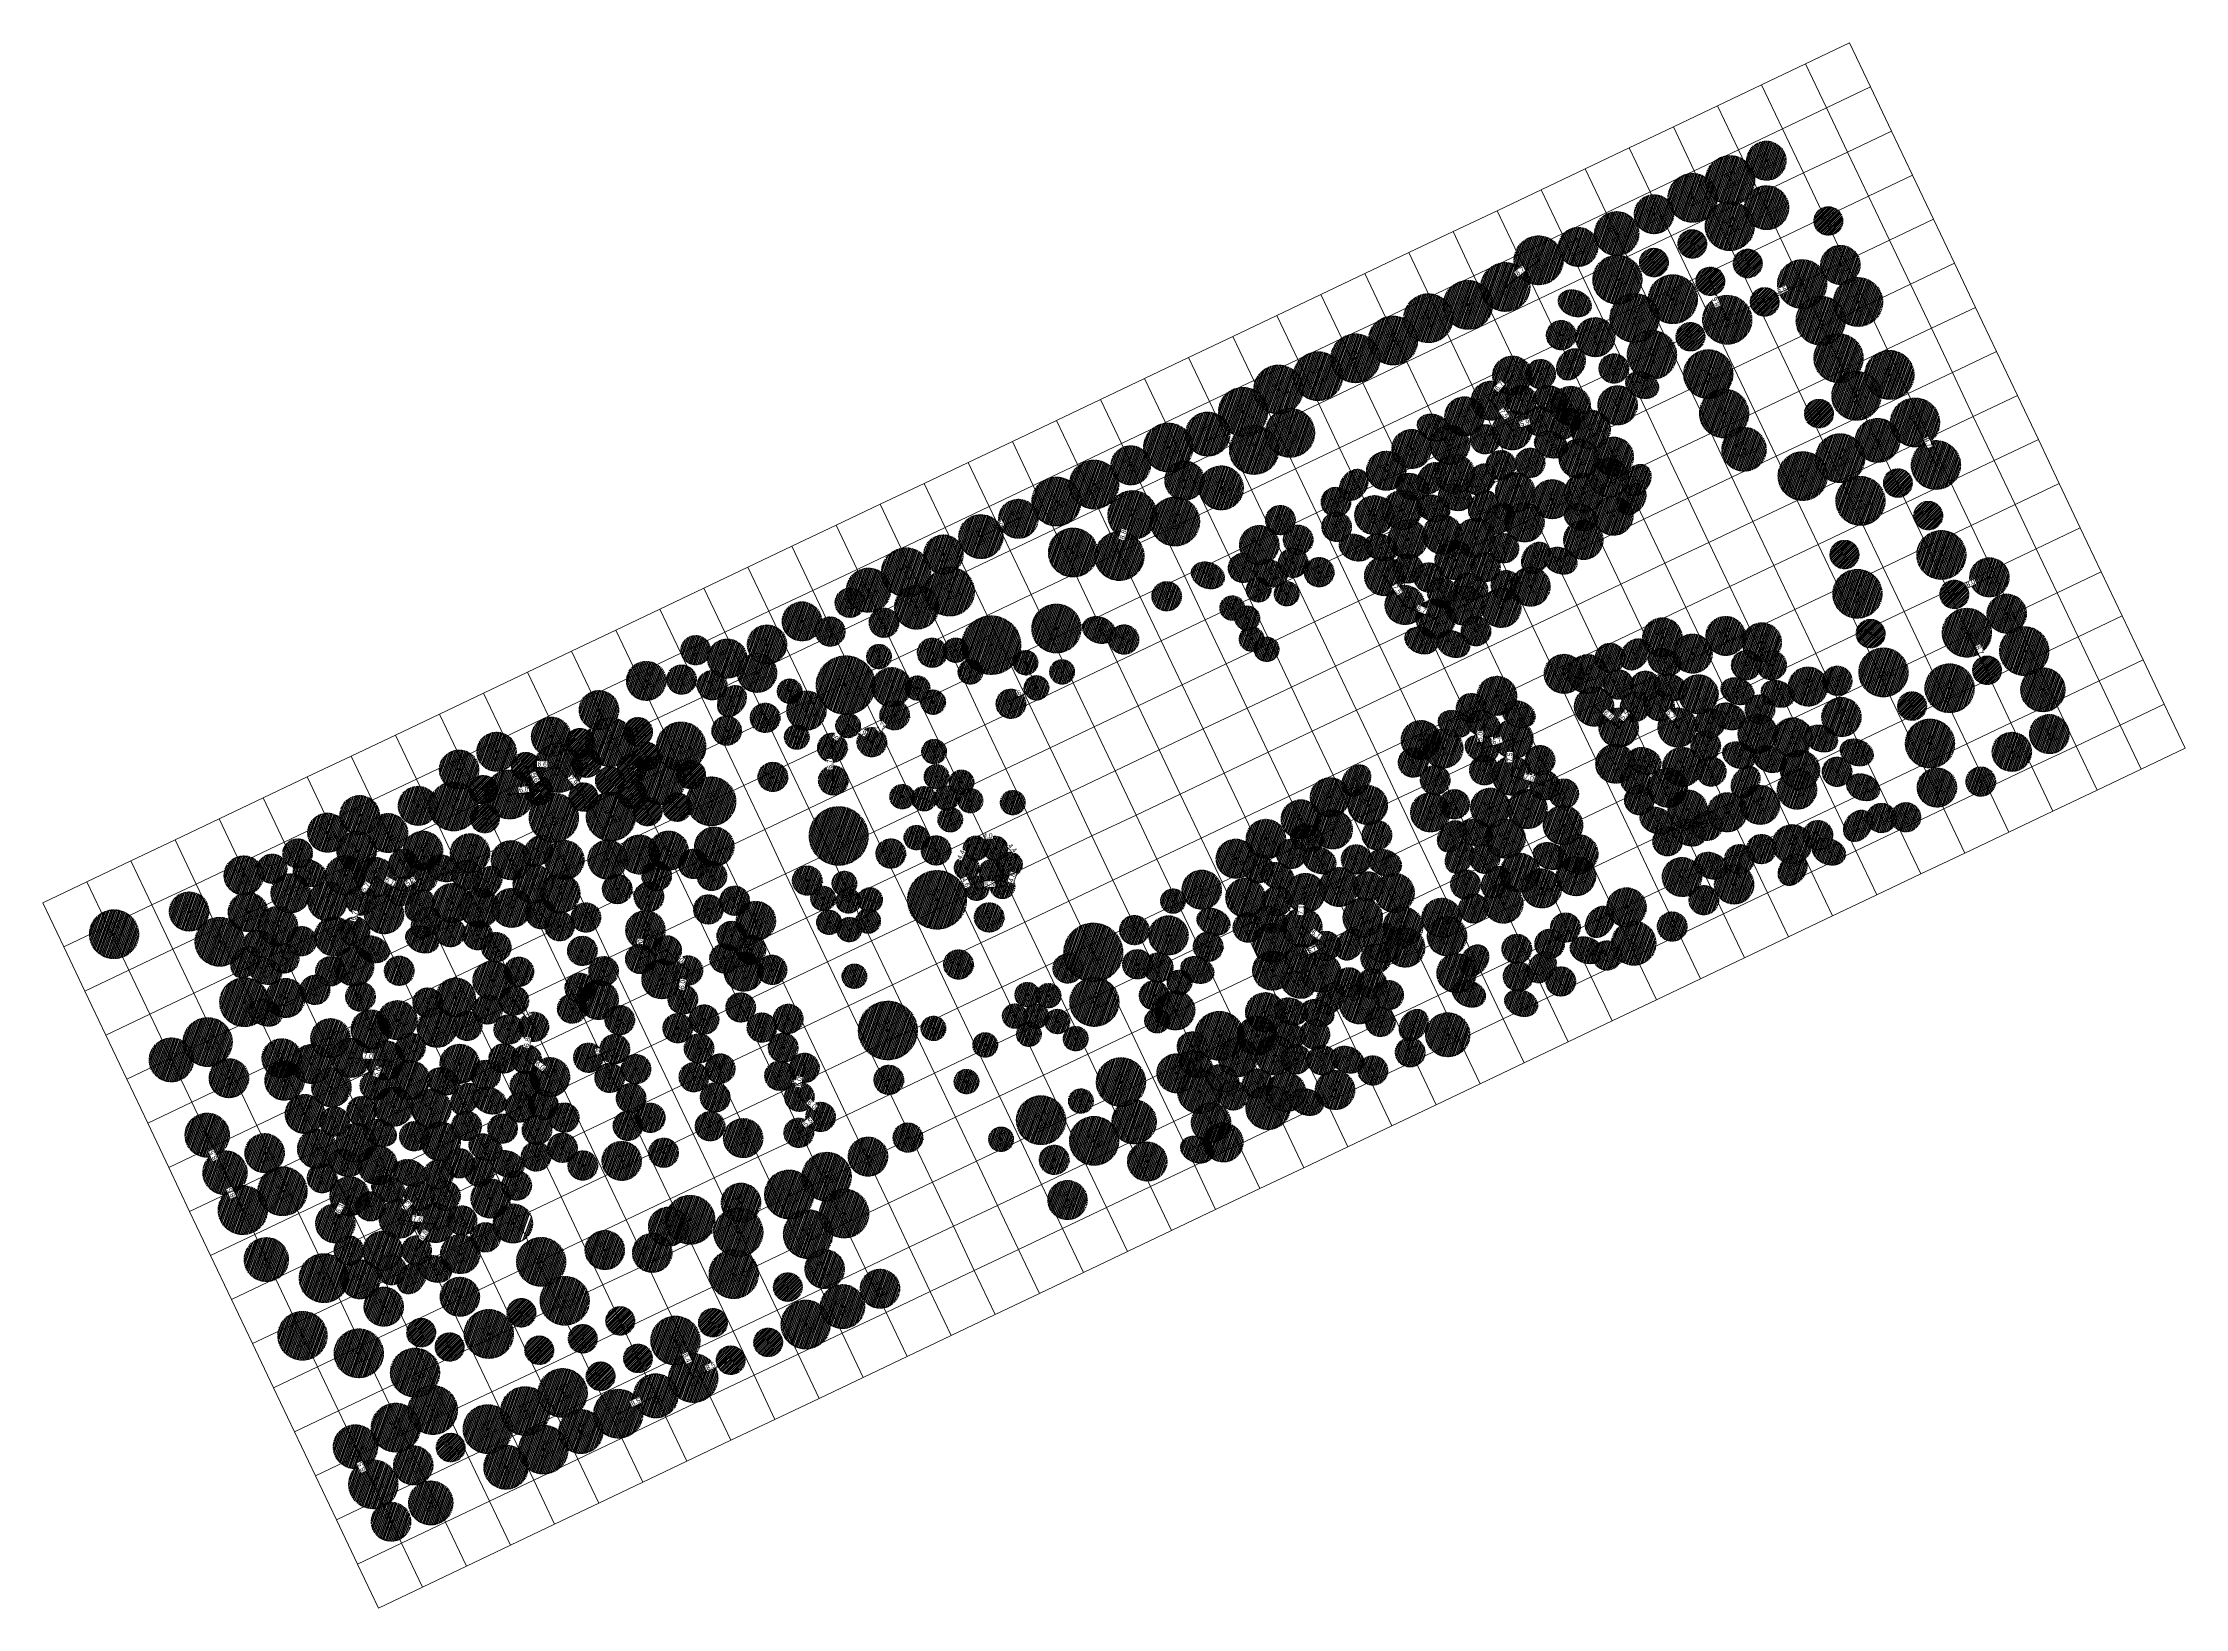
# Model space of a CAD drawing. Header units: metres. Extents: x 679599 to 680038, y 2748524 to 2748844.
import ezdxf

# ---------------------------------------------------------------- set-up
doc = ezdxf.new("R2010")
doc.units = ezdxf.units.M
doc.linetypes.add('HIDDEN', pattern=[0.375, 0.25, -0.125])
doc.layers.add('00-GRID_PLANTATION', color=21, linetype='Continuous', lineweight=0, true_color=0xff9c7a)
for name, color, linetype in [('02-L-Setting Out_Dimensions', 250, 'Continuous'), ('COTAUX', 7, 'Continuous'), ('SL_TREE_CANOPY', 251, 'HIDDEN'), ('SL_TREE_ID', 162, 'Continuous'), ('SL_TREE_LEGEND', 7, 'Continuous'), ('SL_TREE_TRUNK', 251, 'Continuous')]:
    doc.layers.add(name, color=color, linetype=linetype)
for name, color, linetype, true_color in [('SL_TREE__DELONIX_REGIA', 24, 'Continuous', 0x8f2400), ('SL_TREE_ACACIA_ETBAICA', 68, 'Continuous', 0x405700), ('SL_TREE_ACACIA_FARNESIANA', 52, 'Continuous', 0xe0e000), ('SL_TREE_ACACIA_GERRARDII', 58, 'Continuous', 0x4c4c00), ('SL_TREE_ACACIA_NILOTICA', 78, 'Continuous', 0x264d00), ('SL_TREE_ALBIZIA_LEBBECK', 54, 'Continuous', 0xa3a300), ('SL_TREE_AZADIRACHTA_INDICA', 62, 'Continuous', 0x9ec82d), ('SL_TREE_BOMBAX_CEIBA', 12, 'Continuous', 0xb80000), ('SL_TREE_CERCIDIUM_FLORIDUM', 52, 'Continuous', 0xe0e000), ('SL_TREE_FICUS_RELIGIOSA', 68, 'Continuous', 0x405700), ('SL_TREE_MELIA_AZEDARACH', 211, 'Continuous', 0xfcb0fa), ('SL_TREE_PARKINSONIA_ACUELATA', 2, 'Continuous', 0xffff00), ('SL_TREE_PROSOPIS_CINERARIA', 66, 'Continuous', 0x5f7f00), ('SL_TREE_ZIZIPHUS_SPINA', 52, 'Continuous', 0xc6d408)]:
    doc.layers.add(name, color=color, linetype=linetype, true_color=true_color)
doc.styles.add('E100', font='verdana.ttf', dxfattribs={"height": 0.4})
doc.styles.get("Standard").update_dxf_attribs({"font": 'arial.ttf'})
doc.styles.add('TER-200', font='ARIALN.TTF', dxfattribs={"height": 1})
doc.dimstyles.new('E250', dxfattribs={"dimscale": 0.03, "dimtxt": 0.4, "dimasz": 0.5, "dimexe": 0.1, "dimexo": 1, "dimgap": 4, "dimtad": 1, "dimzin": 0, "dimdsep": 46, "dimtxsty": 'E100', "dimblk1": 'LINCOT200', "dimblk2": 'LINCOT200', "dimsah": 1, "dimcen": 0.1, "dimdle": 0.1, "dimse1": 1, "dimse2": 1, "dimclrt": 256, "dimadec": 0, "dimazin": 0, "dimtfac": 0.015385, "dimtofl": 0, "dimtmove": 0, "dimatfit": 3, "dimldrblk": 'LINCOT200', "dimfxl": 1, "dimtolj": 1, "dimtzin": 0, "dimarcsym": 0})

# ---------------------------------------------------------------- blocks, each defined once
blk = doc.blocks.new('Bombax_ceiba')
h = blk.add_hatch()
h.set_pattern_fill('ANSI31', color=256, scale=0.1)
edge = h.paths.add_edge_path()
edge.add_arc((0, 0), 3, -25.4481, 334.5519)
at = {"layer": 'SL_TREE_TRUNK'}
h = blk.add_hatch(color=256, dxfattribs=at)
h.dxf.hatch_style = 1
edge = h.paths.add_edge_path()
edge.add_arc((0, 0), 0.25, 0, 360)
at = {"layer": 'SL_TREE_CANOPY', "linetype": 'HIDDEN'}
blk.add_circle((0, 0), 3, dxfattribs=at)
at = {"layer": 'SL_TREE_TRUNK'}
blk.add_circle((0, 0), 0.25, dxfattribs=at)
at = {"layer": 'SL_TREE_ID'}
blk.add_attdef('ID', (-1.28, 0.72), '', height=0.8, rotation=360, dxfattribs=at)
at = {"layer": 'SL_TREE_LEGEND', "insert": (-1.3, -0.83), "char_height": 1, "attachment_point": 1, "style": 'TER-200'}
blk.add_mtext_dynamic_manual_height_columns('Bom.A', width=38.7795, gutter_width=12.5, heights=[0], dxfattribs=at)
blk = doc.blocks.new('Albizia_lebbeck')
h = blk.add_hatch()
h.set_pattern_fill('ANSI31', color=256, scale=0.1)
edge = h.paths.add_edge_path()
edge.add_arc((0, 0), 5, -25.4481, 334.5519)
at = {"layer": 'SL_TREE_TRUNK'}
h = blk.add_hatch(color=256, dxfattribs=at)
h.dxf.hatch_style = 1
edge = h.paths.add_edge_path()
edge.add_arc((0, 0), 0.25, 0, 360)
at = {"layer": 'SL_TREE_CANOPY', "linetype": 'HIDDEN'}
blk.add_circle((0, 0), 5, dxfattribs=at)
at = {"layer": 'SL_TREE_TRUNK'}
blk.add_circle((0, 0), 0.25, dxfattribs=at)
at = {"layer": 'SL_TREE_ID'}
blk.add_attdef('ID', (-0.98, 0.74), '', height=0.8, rotation=0.0004, dxfattribs=at)
at = {"layer": 'SL_TREE_LEGEND', "insert": (-1.26, -0.76), "char_height": 0.8, "attachment_point": 1, "rotation": 0.0124, "style": 'TER-200'}
blk.add_mtext_dynamic_manual_height_columns('ALB.B', width=38.7796, gutter_width=12.5, heights=[0], dxfattribs=at)
blk = doc.blocks.new('Ziziphus_spina_christi')
h = blk.add_hatch()
h.set_pattern_fill('ANSI31', color=256, scale=0.1)
edge = h.paths.add_edge_path()
edge.add_arc((0, 0), 5, 0, 360)
at = {"layer": 'SL_TREE_TRUNK'}
h = blk.add_hatch(color=256, dxfattribs=at)
h.dxf.hatch_style = 1
edge = h.paths.add_edge_path()
edge.add_arc((0, 0), 0.25, 0, 360)
at = {"layer": 'SL_TREE_CANOPY', "linetype": 'HIDDEN'}
blk.add_circle((0, 0), 5, dxfattribs=at)
at = {"layer": 'SL_TREE_TRUNK'}
blk.add_circle((0, 0), 0.25, dxfattribs=at)
at = {"layer": 'SL_TREE_ID'}
blk.add_attdef('ID', (-1.09, 0.72), '', height=0.8, rotation=0.0004, dxfattribs=at)
at = {"layer": 'SL_TREE_LEGEND'}
blk.add_attdef('NOMBRE_ESPECIE', (-1.46, -1.89), '', height=0.8, rotation=0.0004, dxfattribs=at)
blk = doc.blocks.new('Acacia_pycnantha')
h = blk.add_hatch()
h.set_pattern_fill('ANSI31', color=256, scale=0.1)
edge = h.paths.add_edge_path()
edge.add_arc((0, 0), 3, 0, 360)
at = {"layer": 'SL_TREE_TRUNK'}
h = blk.add_hatch(color=256, dxfattribs=at)
h.dxf.hatch_style = 1
edge = h.paths.add_edge_path()
edge.add_arc((0, 0), 0.25, 0, 360)
at = {"layer": 'SL_TREE_CANOPY', "linetype": 'HIDDEN'}
blk.add_circle((0, 0), 3, dxfattribs=at)
at = {"layer": 'SL_TREE_TRUNK'}
blk.add_circle((0, 0), 0.25, dxfattribs=at)
at = {"layer": 'SL_TREE_ID'}
blk.add_attdef('ID', (-1.04, 0.65), '', height=0.8, rotation=0.0004, dxfattribs=at)
at = {"layer": 'SL_TREE_LEGEND', "insert": (-1.49, -0.65), "char_height": 0.8, "attachment_point": 1, "rotation": 0.0124, "style": 'TER-200'}
blk.add_mtext_dynamic_manual_height_columns('AFA.C', width=38.7796, gutter_width=12.5, heights=[0], dxfattribs=at)
blk = doc.blocks.new('Acacia etbaica')
h = blk.add_hatch()
h.set_pattern_fill('ANSI31', color=256, scale=0.1)
edge = h.paths.add_edge_path()
edge.add_arc((0, 0), 3, 0, 360)
at = {"layer": 'SL_TREE_TRUNK'}
h = blk.add_hatch(color=256, dxfattribs=at)
h.dxf.hatch_style = 1
edge = h.paths.add_edge_path()
edge.add_arc((0, 0), 0.15, 286.4511, 569.1271)
edge.add_arc((0, 0), 0.15, 209.1271, 286.4511)
at = {"layer": 'SL_TREE_CANOPY'}
blk.add_circle((0, 0), 3, dxfattribs=at)
at = {"layer": 'SL_TREE_TRUNK'}
blk.add_circle((0, 0), 0.15, dxfattribs=at)
blk.add_circle((0, 0), 0.15, dxfattribs=at)
at = {"layer": 'SL_TREE_ID'}
blk.add_attdef('ID', (-0.89, 0.37), '', height=0.8, rotation=0.0004, dxfattribs=at)
at = {"layer": 'SL_TREE_LEGEND', "insert": (-1.03, -0.59), "char_height": 0.8, "attachment_point": 1, "rotation": 0.0124, "style": 'TER-200'}
blk.add_mtext_dynamic_manual_height_columns('AE.C', width=38.7795, gutter_width=12.5, heights=[0], dxfattribs=at)
blk = doc.blocks.new('Acacia_nilotica')
h = blk.add_hatch()
h.set_pattern_fill('ANSI31', color=256, scale=0.1)
edge = h.paths.add_edge_path()
edge.add_arc((0, 0), 4, 0, 360)
at = {"layer": 'SL_TREE_TRUNK'}
h = blk.add_hatch(color=256, dxfattribs=at)
h.dxf.hatch_style = 1
edge = h.paths.add_edge_path()
edge.add_arc((0, 0), 0.25, 0, 360)
at = {"layer": 'SL_TREE_CANOPY', "linetype": 'HIDDEN'}
blk.add_circle((0, 0), 4, dxfattribs=at)
at = {"layer": 'SL_TREE_TRUNK'}
blk.add_circle((0, 0), 0.25, dxfattribs=at)
at = {"layer": 'SL_TREE_ID'}
blk.add_attdef('ID', (-1.21, 0.93), '', height=0.8, rotation=0.0004, dxfattribs=at)
at = {"layer": 'SL_TREE_LEGEND', "insert": (-1.34, -0.85), "char_height": 0.8, "attachment_point": 1, "style": 'TER-200'}
blk.add_mtext_dynamic_manual_height_columns('ANI.C', width=38.7795, gutter_width=12.5, heights=[0], dxfattribs=at)
blk = doc.blocks.new('Acacia_gerrardii')
h = blk.add_hatch()
h.set_pattern_fill('ANSI31', color=256, scale=0.1, style=0)
edge = h.paths.add_edge_path()
edge.add_ellipse((-0.08, 0.14), major_axis=(-2.33, 2.55), ratio=0.760082, start_angle=0, end_angle=360)
at = {"layer": 'SL_TREE_TRUNK'}
h = blk.add_hatch(color=256, dxfattribs=at)
h.dxf.hatch_style = 1
edge = h.paths.add_edge_path()
edge.add_arc((0, 0), 0.15, -7.3549, 352.6451)
at = {"layer": 'SL_TREE_CANOPY'}
blk.add_ellipse((-0.08, 0.14), major_axis=(-2.33, 2.55), ratio=0.760082, dxfattribs=at)
at = {"layer": 'SL_TREE_TRUNK'}
blk.add_circle((0, 0), 0.15, dxfattribs=at)
blk.add_circle((0, 0), 0.15, dxfattribs=at)
at = {"layer": 'SL_TREE_ID'}
blk.add_attdef('ID', (-0.97, 0.53), '', height=0.8, rotation=0.0004, dxfattribs=at)
at = {"layer": 'SL_TREE_LEGEND', "insert": (-1.12, -0.6), "char_height": 0.8, "attachment_point": 1, "style": 'TER-200'}
blk.add_mtext_dynamic_manual_height_columns('AGE.C', width=38.7795, gutter_width=12.5, heights=[0], dxfattribs=at)
blk = doc.blocks.new('Prosopis_cineraria')
h = blk.add_hatch()
h.set_pattern_fill('ANSI31', color=256, scale=0.1)
edge = h.paths.add_edge_path()
edge.add_arc((0, 0), 4, 0, 360)
at = {"layer": 'SL_TREE_TRUNK'}
h = blk.add_hatch(color=256, dxfattribs=at)
h.dxf.hatch_style = 1
edge = h.paths.add_edge_path()
edge.add_arc((0, 0), 0.25, 0, 360)
at = {"layer": 'SL_TREE_CANOPY', "linetype": 'HIDDEN'}
blk.add_circle((0, 0), 4, dxfattribs=at)
at = {"layer": 'SL_TREE_TRUNK'}
blk.add_circle((0, 0), 0.25, dxfattribs=at)
at = {"layer": 'SL_TREE_ID'}
blk.add_attdef('ID', (-0.53, 0.64), '', height=0.8, rotation=0.0004, dxfattribs=at)
at = {"layer": 'SL_TREE_LEGEND', "insert": (-1.19, -0.85), "char_height": 0.8, "attachment_point": 1, "style": 'TER-200'}
blk.add_mtext_dynamic_manual_height_columns('PRO.C', width=38.7795, gutter_width=12.5, heights=[0], dxfattribs=at)
blk = doc.blocks.new('Acacia_gerrardii_1')
h = blk.add_hatch()
h.set_pattern_fill('ANSI31', color=256, scale=0.1, style=0)
edge = h.paths.add_edge_path()
edge.add_ellipse((0, 0), major_axis=(-2.99, -1.72), ratio=0.760082, start_angle=0, end_angle=360)
at = {"layer": 'SL_TREE_TRUNK'}
h = blk.add_hatch(color=256, dxfattribs=at)
h.dxf.hatch_style = 1
edge = h.paths.add_edge_path()
edge.add_arc((0, 0), 0.15, -7.3549, 352.6451)
at = {"layer": 'SL_TREE_CANOPY'}
blk.add_ellipse((0, 0), major_axis=(-2.99, -1.72), ratio=0.760082, dxfattribs=at)
at = {"layer": 'SL_TREE_TRUNK'}
blk.add_circle((0, 0), 0.15, dxfattribs=at)
blk.add_circle((0, 0), 0.15, dxfattribs=at)
at = {"layer": 'SL_TREE_ID'}
blk.add_attdef('ID', (-0.89, 0.33), '', height=0.8, rotation=0.0004, dxfattribs=at)
at = {"layer": 'SL_TREE_LEGEND', "insert": (-1.95, -0.53), "char_height": 0.8, "attachment_point": 1, "style": 'TER-200'}
blk.add_mtext_dynamic_manual_height_columns('AGE.C', width=38.7795, gutter_width=12.5, heights=[0], dxfattribs=at)
blk = doc.blocks.new('cercidium_floridum')
h = blk.add_hatch()
h.set_pattern_fill('ANSI31', color=256, scale=0.1)
edge = h.paths.add_edge_path()
edge.add_arc((0, 0), 4.5, -25.4481, 334.5519)
at = {"layer": 'SL_TREE_TRUNK'}
h = blk.add_hatch(color=256, dxfattribs=at)
h.dxf.hatch_style = 1
edge = h.paths.add_edge_path()
edge.add_arc((0, 0), 0.25, 0, 360)
at = {"layer": 'SL_TREE_CANOPY', "linetype": 'HIDDEN'}
blk.add_circle((0, 0), 4.5, dxfattribs=at)
at = {"layer": 'SL_TREE_TRUNK'}
blk.add_circle((0, 0), 0.25, dxfattribs=at)
at = {"layer": 'SL_TREE_ID'}
blk.add_attdef('ID', (-1.47, 0.9), '', height=0.8, rotation=0.0004, dxfattribs=at)
at = {"layer": 'SL_TREE_LEGEND', "insert": (-1.53, -0.65), "char_height": 0.8, "attachment_point": 1, "rotation": 0.0124, "style": 'TER-200'}
blk.add_mtext_dynamic_manual_height_columns('CER.C', width=38.7796, gutter_width=12.5, heights=[0], dxfattribs=at)
blk = doc.blocks.new('Delonix_regia')
h = blk.add_hatch()
h.set_pattern_fill('ANSI31', color=256, scale=0.1)
edge = h.paths.add_edge_path()
edge.add_arc((0, 0), 3, -25.4481, 334.5519)
at = {"layer": 'SL_TREE_TRUNK'}
h = blk.add_hatch(color=256, dxfattribs=at)
h.dxf.hatch_style = 1
edge = h.paths.add_edge_path()
edge.add_arc((0, 0), 0.25, 0, 360)
at = {"layer": 'SL_TREE_CANOPY', "linetype": 'HIDDEN'}
blk.add_circle((0, 0), 3, dxfattribs=at)
at = {"layer": 'SL_TREE_TRUNK'}
blk.add_circle((0, 0), 0.25, dxfattribs=at)
at = {"layer": 'SL_TREE_ID'}
blk.add_attdef('ID', (-0.53, 0.48), '', height=0.8, rotation=0.0004, dxfattribs=at)
at = {"layer": 'SL_TREE_LEGEND', "insert": (-1.46, -0.83), "char_height": 0.8, "attachment_point": 1, "style": 'TER-200'}
blk.add_mtext_dynamic_manual_height_columns('DEL.C', width=38.7795, gutter_width=12.5, heights=[0], dxfattribs=at)
blk = doc.blocks.new('Ficus_religiosa')
h = blk.add_hatch()
h.set_pattern_fill('ANSI31', color=256, scale=0.1)
edge = h.paths.add_edge_path()
edge.add_arc((0, 0), 6, -25.4481, 334.5519)
at = {"layer": 'SL_TREE_TRUNK'}
h = blk.add_hatch(color=256, dxfattribs=at)
h.dxf.hatch_style = 1
edge = h.paths.add_edge_path()
edge.add_arc((0, 0), 0.25, 0, 360)
at = {"layer": 'SL_TREE_CANOPY', "linetype": 'HIDDEN'}
blk.add_circle((0, 0), 6, dxfattribs=at)
at = {"layer": 'SL_TREE_TRUNK'}
blk.add_circle((0, 0), 0.25, dxfattribs=at)
at = {"layer": 'SL_TREE_ID'}
blk.add_attdef('ID', (-1.43, 1.3), '', height=0.8, rotation=360, dxfattribs=at)
at = {"layer": 'SL_TREE_LEGEND', "insert": (-0.92, -1.25), "char_height": 0.8, "attachment_point": 1, "style": 'TER-200'}
blk.add_mtext_dynamic_manual_height_columns('FIC.A', width=38.7795, gutter_width=12.5, heights=[0], dxfattribs=at)
blk = doc.blocks.new('Parkinsonia_acuelata')
h = blk.add_hatch()
h.set_pattern_fill('ANSI31', color=256, scale=0.1)
edge = h.paths.add_edge_path()
edge.add_arc((0, 0), 2.5, -25.4481, 334.5519)
at = {"layer": 'SL_TREE_TRUNK'}
h = blk.add_hatch(color=256, dxfattribs=at)
h.dxf.hatch_style = 1
edge = h.paths.add_edge_path()
edge.add_arc((0, 0), 0.25, 0, 360)
at = {"layer": 'SL_TREE_CANOPY', "linetype": 'HIDDEN'}
blk.add_circle((0, 0), 2.5, dxfattribs=at)
at = {"layer": 'SL_TREE_TRUNK'}
blk.add_circle((0, 0), 0.25, dxfattribs=at)
at = {"layer": 'SL_TREE_ID'}
blk.add_attdef('ID', (-1.04, 0.6), '', height=0.8, rotation=360, dxfattribs=at)
at = {"layer": 'SL_TREE_LEGEND', "insert": (-1.26, -0.65), "char_height": 0.8, "attachment_point": 1, "rotation": 0.0124, "style": 'TER-200'}
blk.add_mtext_dynamic_manual_height_columns('PAR.A', width=38.7796, gutter_width=12.5, heights=[0], dxfattribs=at)
blk = doc.blocks.new('Melia_azedarach')
h = blk.add_hatch()
h.set_pattern_fill('ANSI31', color=256, scale=0.1)
edge = h.paths.add_edge_path()
edge.add_arc((0, 0), 2.5, -25.4481, 334.5519)
at = {"layer": 'SL_TREE_TRUNK'}
h = blk.add_hatch(color=256, dxfattribs=at)
h.dxf.hatch_style = 1
edge = h.paths.add_edge_path()
edge.add_arc((0, 0), 0.25, 0, 360)
at = {"layer": 'SL_TREE_CANOPY', "linetype": 'HIDDEN'}
blk.add_circle((0, 0), 2.5, dxfattribs=at)
at = {"layer": 'SL_TREE_TRUNK'}
blk.add_circle((0, 0), 0.25, dxfattribs=at)
at = {"layer": 'SL_TREE_ID'}
blk.add_attdef('ID', (-1, 0.71), '', height=0.8, rotation=360, dxfattribs=at)
at = {"layer": 'SL_TREE_LEGEND', "insert": (-1.26, -0.65), "char_height": 0.8, "attachment_point": 1, "style": 'TER-200'}
blk.add_mtext_dynamic_manual_height_columns('MEL.A', width=38.7795, gutter_width=12.5, heights=[0], dxfattribs=at)
blk = doc.blocks.new('Azadirachta_indica')
h = blk.add_hatch()
h.set_pattern_fill('ANSI31', color=256, scale=0.1)
edge = h.paths.add_edge_path()
edge.add_arc((0, 0), 3.5, 0, 360)
at = {"layer": 'SL_TREE_TRUNK'}
h = blk.add_hatch(color=256, dxfattribs=at)
h.dxf.hatch_style = 1
edge = h.paths.add_edge_path()
edge.add_arc((0, 0), 0.25, 0, 360)
at = {"layer": 'SL_TREE_CANOPY', "linetype": 'HIDDEN'}
blk.add_circle((0, 0), 3.5, dxfattribs=at)
at = {"layer": 'SL_TREE_TRUNK'}
blk.add_circle((0, 0), 0.25, dxfattribs=at)
at = {"layer": 'SL_TREE_ID'}
blk.add_attdef('ID', (-1.45, 0.08), '', height=0.8, rotation=25.0002, dxfattribs=at)
at = {"layer": 'SL_TREE_LEGEND', "insert": (-1.14, -1.52), "char_height": 0.8, "attachment_point": 1, "rotation": 25.3855, "style": 'TER-200'}
blk.add_mtext_dynamic_manual_height_columns('AZA.B', width=38.7795, gutter_width=12.5, heights=[0], dxfattribs=at)
blk = doc.blocks.new('Acacia Nilotica D')
h = blk.add_hatch()
h.set_pattern_fill('ANSI31', color=256, scale=0.1)
edge = h.paths.add_edge_path()
edge.add_arc((0, 0), 4, -0.0001, 359.9999)
at = {"layer": 'SL_TREE_TRUNK'}
h = blk.add_hatch(color=256, dxfattribs=at)
h.dxf.hatch_style = 1
edge = h.paths.add_edge_path()
edge.add_arc((0, 0), 0.25, 0, 360)
at = {"layer": 'SL_TREE_CANOPY', "linetype": 'HIDDEN'}
blk.add_circle((0, 0), 4, dxfattribs=at)
at = {"layer": 'SL_TREE_TRUNK'}
blk.add_circle((0, 0), 0.25, dxfattribs=at)
at = {"layer": 'SL_TREE_ID'}
blk.add_attdef('ID', (-1.11, 0.57), '', height=0.8, rotation=0.0004, dxfattribs=at)
at = {"layer": 'SL_TREE_LEGEND', "insert": (-1.33, -0.85), "char_height": 0.8, "attachment_point": 1, "rotation": 359.9999, "style": 'TER-200'}
blk.add_mtext_dynamic_manual_height_columns('ANI.D', width=38.7795, gutter_width=12.5, heights=[0], dxfattribs=at)
blk = doc.blocks.new('LINCOT200')
for p, q in [((0, -10), (0, 10)), ((0, 0), (10, 0))]:
    blk.add_line(p, q)
at = {"const_width": 1.88}
blk.add_lwpolyline([(4, -4), (-4, 4)], dxfattribs=at)
at = {"layer": 'COTAUX'}
blk.add_line((0, 0), (-1, 0), dxfattribs=at)
blk = doc.blocks.new('*D30')
at = {"layer": '02-L-Setting Out_Dimensions', "color": 0, "lineweight": -2, "transparency": 16777216}
blk.add_line((679797.24, 2748709.52), (679802.75, 2748712.14), dxfattribs=at)
at = {"layer": '02-L-Setting Out_Dimensions', "color": 0, "lineweight": -2, "transparency": 16777216, "xscale": 0.015, "yscale": 0.015, "zscale": 0.015}
for p, rotation in [((679797.23, 2748709.52), 205.4481948324944), ((679802.77, 2748712.15), 25.44819483249444)]:
    blk.add_blockref('LINCOT200', p, dxfattribs=dict(at, rotation=rotation))
at = {"layer": '02-L-Setting Out_Dimensions', "transparency": 16777216, "insert": (679799.73, 2748711.4), "char_height": 1, "attachment_point": 5, "rotation": 25.4482, "style": 'TER-200', "bg_fill": 3, "box_fill_scale": 1.1, "bg_fill_color": 9, "bg_fill_true_color": 13158600, "bg_fill_transparency": 0}
blk.add_mtext('\\A1;6.1', dxfattribs=at)
at = {"layer": 'Defpoints', "color": 0, "transparency": 16777216}
for p in [(679797.53, 2748708.89), (679802.77, 2748712.15), (679802.77, 2748712.15)]:
    blk.add_point(p, dxfattribs=at)
blk = doc.blocks.new('*D31')
at = {"layer": '02-L-Setting Out_Dimensions', "color": 0, "lineweight": -2, "transparency": 16777216}
blk.add_line((679802.76, 2748712.17), (679800.51, 2748717.31), dxfattribs=at)
at = {"layer": '02-L-Setting Out_Dimensions', "color": 0, "lineweight": -2, "transparency": 16777216, "xscale": 0.015, "yscale": 0.015, "zscale": 0.015}
for p, rotation in [((679800.51, 2748717.32), 113.6017729912545), ((679802.77, 2748712.15), 293.6017729912545)]:
    blk.add_blockref('LINCOT200', p, dxfattribs=dict(at, rotation=rotation))
at = {"layer": '02-L-Setting Out_Dimensions', "transparency": 16777216, "insert": (679801.06, 2748714.49), "char_height": 1, "attachment_point": 5, "rotation": 113.6018, "style": 'TER-200', "bg_fill": 3, "box_fill_scale": 1.1, "bg_fill_color": 9, "bg_fill_true_color": 13158600, "bg_fill_transparency": 0}
blk.add_mtext('\\A1;5.6', dxfattribs=at)
at = {"layer": 'Defpoints', "color": 0, "transparency": 16777216}
for p in [(679800.51, 2748717.32), (679800.51, 2748717.32), (679802.77, 2748712.15)]:
    blk.add_point(p, dxfattribs=at)
blk = doc.blocks.new('*D32')
at = {"layer": '02-L-Setting Out_Dimensions', "color": 0, "lineweight": -2, "transparency": 16777216}
blk.add_line((679799.04, 2748746.78), (679791.4, 2748743.14), dxfattribs=at)
at = {"layer": 'Defpoints', "color": 0, "transparency": 16777216}
for p in [(679799.06, 2748746.78), (679791.38, 2748743.13), (679791.38, 2748743.13)]:
    blk.add_point(p, dxfattribs=at)
at = {"layer": '02-L-Setting Out_Dimensions', "color": 0, "lineweight": -2, "transparency": 16777216, "xscale": 0.015, "yscale": 0.015, "zscale": 0.015}
for p, rotation in [((679799.06, 2748746.78), 25.44884825811018), ((679791.38, 2748743.13), 205.4488482581102)]:
    blk.add_blockref('LINCOT200', p, dxfattribs=dict(at, rotation=rotation))
at = {"layer": '02-L-Setting Out_Dimensions', "transparency": 16777216, "insert": (679794.95, 2748745.53), "char_height": 1, "attachment_point": 5, "rotation": 25.4488, "style": 'TER-200', "bg_fill": 3, "box_fill_scale": 1.1, "bg_fill_color": 9, "bg_fill_true_color": 13158600, "bg_fill_transparency": 0}
blk.add_mtext('\\A1;8.5', dxfattribs=at)
blk = doc.blocks.new('*D33')
at = {"layer": '02-L-Setting Out_Dimensions', "color": 0, "lineweight": -2, "transparency": 16777216}
blk.add_line((679822.44, 2748747.53), (679819.78, 2748739.16), dxfattribs=at)
at = {"layer": 'Defpoints', "color": 0, "transparency": 16777216}
for p in [(679822.44, 2748747.55), (679819.77, 2748739.15), (679819.77, 2748739.15)]:
    blk.add_point(p, dxfattribs=at)
at = {"layer": '02-L-Setting Out_Dimensions', "color": 0, "lineweight": -2, "transparency": 16777216, "xscale": 0.015, "yscale": 0.015, "zscale": 0.015}
for p, rotation in [((679822.44, 2748747.55), 72.36402569398003), ((679819.77, 2748739.15), 252.36402569398)]:
    blk.add_blockref('LINCOT200', p, dxfattribs=dict(at, rotation=rotation))
at = {"layer": '02-L-Setting Out_Dimensions', "transparency": 16777216, "insert": (679820.51, 2748743.54), "char_height": 1, "attachment_point": 5, "rotation": 72.364, "style": 'TER-200', "bg_fill": 3, "box_fill_scale": 1.1, "bg_fill_color": 9, "bg_fill_true_color": 13158600, "bg_fill_transparency": 0}
blk.add_mtext('\\A1;8.8', dxfattribs=at)
blk = doc.blocks.new('*D34')
at = {"layer": '02-L-Setting Out_Dimensions', "color": 0, "lineweight": -2, "transparency": 16777216}
blk.add_line((679730.3, 2748648.36), (679731.33, 2748654.24), dxfattribs=at)
at = {"layer": '02-L-Setting Out_Dimensions', "color": 0, "lineweight": -2, "transparency": 16777216, "xscale": 0.015, "yscale": 0.015, "zscale": 0.015}
for p, rotation in [((679731.34, 2748654.25), 80.05646411244717), ((679730.3, 2748648.34), 260.0564641124472)]:
    blk.add_blockref('LINCOT200', p, dxfattribs=dict(at, rotation=rotation))
at = {"layer": '02-L-Setting Out_Dimensions', "transparency": 16777216, "insert": (679730.2, 2748651.41), "char_height": 1, "attachment_point": 5, "rotation": 80.0565, "style": 'TER-200', "bg_fill": 3, "box_fill_scale": 1.1, "bg_fill_color": 9, "bg_fill_true_color": 13158600, "bg_fill_transparency": 0}
blk.add_mtext('\\A1;6.0', dxfattribs=at)
at = {"layer": 'Defpoints', "color": 0, "transparency": 16777216}
for p in [(679731.34, 2748654.25), (679731.34, 2748654.25), (679730.3, 2748648.34)]:
    blk.add_point(p, dxfattribs=at)
blk = doc.blocks.new('*D35')
at = {"layer": '02-L-Setting Out_Dimensions', "color": 0, "lineweight": -2, "transparency": 16777216}
blk.add_line((679731.33, 2748654.26), (679727, 2748658.37), dxfattribs=at)
at = {"layer": '02-L-Setting Out_Dimensions', "color": 0, "lineweight": -2, "transparency": 16777216, "xscale": 0.015, "yscale": 0.015, "zscale": 0.015}
for p, rotation in [((679726.99, 2748658.38), 136.4857227140559), ((679731.34, 2748654.25), 316.485722714056)]:
    blk.add_blockref('LINCOT200', p, dxfattribs=dict(at, rotation=rotation))
at = {"layer": '02-L-Setting Out_Dimensions', "transparency": 16777216, "insert": (679729.6, 2748656.78), "char_height": 1, "attachment_point": 5, "rotation": 316.4857, "style": 'TER-200', "bg_fill": 3, "box_fill_scale": 1.1, "bg_fill_color": 9, "bg_fill_true_color": 13158600, "bg_fill_transparency": 0}
blk.add_mtext('\\A1;6.0', dxfattribs=at)
at = {"layer": 'Defpoints', "color": 0, "transparency": 16777216}
for p in [(679726.99, 2748658.38), (679726.99, 2748658.38), (679731.34, 2748654.25)]:
    blk.add_point(p, dxfattribs=at)
blk = doc.blocks.new('*D36')
at = {"layer": '02-L-Setting Out_Dimensions', "color": 0, "lineweight": -2, "transparency": 16777216}
blk.add_line((679726.97, 2748658.38), (679721.61, 2748656.61), dxfattribs=at)
at = {"layer": '02-L-Setting Out_Dimensions', "color": 0, "lineweight": -2, "transparency": 16777216, "xscale": 0.015, "yscale": 0.015, "zscale": 0.015}
for p, rotation in [((679721.6, 2748656.61), 198.2710749365254), ((679726.99, 2748658.38), 18.27107493652547)]:
    blk.add_blockref('LINCOT200', p, dxfattribs=dict(at, rotation=rotation))
at = {"layer": '02-L-Setting Out_Dimensions', "transparency": 16777216, "insert": (679724.1, 2748658.09), "char_height": 1, "attachment_point": 5, "rotation": 18.2711, "style": 'TER-200', "bg_fill": 3, "box_fill_scale": 1.1, "bg_fill_color": 9, "bg_fill_true_color": 13158600, "bg_fill_transparency": 0}
blk.add_mtext('\\A1;5.7', dxfattribs=at)
at = {"layer": 'Defpoints', "color": 0, "transparency": 16777216}
for p in [(679721.6, 2748656.61), (679721.6, 2748656.61), (679726.99, 2748658.38)]:
    blk.add_point(p, dxfattribs=at)
blk = doc.blocks.new('*D37')
at = {"layer": '02-L-Setting Out_Dimensions', "color": 0, "lineweight": -2, "transparency": 16777216}
blk.add_line((679721.6, 2748656.62), (679722.63, 2748662.5), dxfattribs=at)
at = {"layer": '02-L-Setting Out_Dimensions', "color": 0, "lineweight": -2, "transparency": 16777216, "xscale": 0.015, "yscale": 0.015, "zscale": 0.015}
for p, rotation in [((679722.64, 2748662.51), 80.05647748012849), ((679721.6, 2748656.61), 260.0564774801285)]:
    blk.add_blockref('LINCOT200', p, dxfattribs=dict(at, rotation=rotation))
at = {"layer": '02-L-Setting Out_Dimensions', "transparency": 16777216, "insert": (679721.5, 2748659.67), "char_height": 1, "attachment_point": 5, "rotation": 80.0565, "style": 'TER-200', "bg_fill": 3, "box_fill_scale": 1.1, "bg_fill_color": 9, "bg_fill_true_color": 13158600, "bg_fill_transparency": 0}
blk.add_mtext('\\A1;6.0', dxfattribs=at)
at = {"layer": 'Defpoints', "color": 0, "transparency": 16777216}
for p in [(679722.64, 2748662.51), (679722.64, 2748662.51), (679721.6, 2748656.61)]:
    blk.add_point(p, dxfattribs=at)
blk = doc.blocks.new('*D38')
at = {"layer": '02-L-Setting Out_Dimensions', "color": 0, "lineweight": -2, "transparency": 16777216}
blk.add_line((679703.06, 2748632.42), (679698.3, 2748636.03), dxfattribs=at)
at = {"layer": '02-L-Setting Out_Dimensions', "color": 0, "lineweight": -2, "transparency": 16777216, "xscale": 0.015, "yscale": 0.015, "zscale": 0.015}
for p, rotation in [((679698.29, 2748636.04), 142.7612845905569), ((679703.07, 2748632.41), 322.7612845905569)]:
    blk.add_blockref('LINCOT200', p, dxfattribs=dict(at, rotation=rotation))
at = {"layer": '02-L-Setting Out_Dimensions', "transparency": 16777216, "insert": (679701.06, 2748634.73), "char_height": 1, "attachment_point": 5, "rotation": 322.7613, "style": 'TER-200', "bg_fill": 3, "box_fill_scale": 1.1, "bg_fill_color": 9, "bg_fill_true_color": 13158600, "bg_fill_transparency": 0}
blk.add_mtext('\\A1;6.0', dxfattribs=at)
at = {"layer": 'Defpoints', "color": 0, "transparency": 16777216}
for p in [(679698.29, 2748636.04), (679698.29, 2748636.04), (679703.07, 2748632.41)]:
    blk.add_point(p, dxfattribs=at)
blk = doc.blocks.new('*D61')
at = {"layer": '02-L-Setting Out_Dimensions', "color": 0, "lineweight": -2, "transparency": 16777216}
blk.add_line((679698.29, 2748636.06), (679699.77, 2748642.71), dxfattribs=at)
at = {"layer": 'Defpoints', "color": 0, "transparency": 16777216}
for p in [(679699.77, 2748642.72), (679699.77, 2748642.72), (679698.29, 2748636.04)]:
    blk.add_point(p, dxfattribs=at)
at = {"layer": '02-L-Setting Out_Dimensions', "color": 0, "lineweight": -2, "transparency": 16777216, "xscale": 0.015, "yscale": 0.015, "zscale": 0.015}
for p, rotation in [((679699.77, 2748642.72), 77.52799609278551), ((679698.29, 2748636.04), 257.5279960927855)]:
    blk.add_blockref('LINCOT200', p, dxfattribs=dict(at, rotation=rotation))
at = {"layer": '02-L-Setting Out_Dimensions', "transparency": 16777216, "insert": (679698.41, 2748639.52), "char_height": 1, "attachment_point": 5, "rotation": 77.528, "style": 'TER-200', "bg_fill": 3, "box_fill_scale": 1.1, "bg_fill_color": 9, "bg_fill_true_color": 13158600, "bg_fill_transparency": 0}
blk.add_mtext('\\A1;6.8', dxfattribs=at)
blk = doc.blocks.new('*D62')
at = {"layer": '02-L-Setting Out_Dimensions', "color": 0, "lineweight": -2, "transparency": 16777216}
blk.add_line((679699.76, 2748642.74), (679695.69, 2748648.07), dxfattribs=at)
at = {"layer": '02-L-Setting Out_Dimensions', "color": 0, "lineweight": -2, "transparency": 16777216, "xscale": 0.015, "yscale": 0.015, "zscale": 0.015}
for p, rotation in [((679695.68, 2748648.08), 127.371569653555), ((679699.77, 2748642.72), 307.3715696535551)]:
    blk.add_blockref('LINCOT200', p, dxfattribs=dict(at, rotation=rotation))
at = {"layer": '02-L-Setting Out_Dimensions', "transparency": 16777216, "insert": (679698.22, 2748645.78), "char_height": 1, "attachment_point": 5, "rotation": 307.3716, "style": 'TER-200', "bg_fill": 3, "box_fill_scale": 1.1, "bg_fill_color": 9, "bg_fill_true_color": 13158600, "bg_fill_transparency": 0}
blk.add_mtext('\\A1;6.7', dxfattribs=at)
at = {"layer": 'Defpoints', "color": 0, "transparency": 16777216}
for p in [(679695.68, 2748648.08), (679695.68, 2748648.08), (679699.77, 2748642.72)]:
    blk.add_point(p, dxfattribs=at)
blk = doc.blocks.new('*D63')
at = {"layer": '02-L-Setting Out_Dimensions', "color": 0, "lineweight": -2, "transparency": 16777216}
blk.add_line((679672.13, 2748603.41), (679676.34, 2748608.01), dxfattribs=at)
at = {"layer": '02-L-Setting Out_Dimensions', "color": 0, "lineweight": -2, "transparency": 16777216, "xscale": 0.015, "yscale": 0.015, "zscale": 0.015}
for p, rotation in [((679676.35, 2748608.02), 47.62439695840251), ((679672.12, 2748603.4), 227.6243969584025)]:
    blk.add_blockref('LINCOT200', p, dxfattribs=dict(at, rotation=rotation))
at = {"layer": '02-L-Setting Out_Dimensions', "transparency": 16777216, "insert": (679673.77, 2748606.14), "char_height": 1, "attachment_point": 5, "rotation": 47.6244, "style": 'TER-200', "bg_fill": 3, "box_fill_scale": 1.1, "bg_fill_color": 9, "bg_fill_true_color": 13158600, "bg_fill_transparency": 0}
blk.add_mtext('\\A1;6.3', dxfattribs=at)
at = {"layer": 'Defpoints', "color": 0, "transparency": 16777216}
for p in [(679676.35, 2748608.02), (679676.35, 2748608.02), (679672.12, 2748603.4)]:
    blk.add_point(p, dxfattribs=at)
blk = doc.blocks.new('*D64')
at = {"layer": '02-L-Setting Out_Dimensions', "color": 0, "lineweight": -2, "transparency": 16777216}
blk.add_line((679672.11, 2748603.18), (679679.59, 2748602.32), dxfattribs=at)
at = {"layer": 'Defpoints', "color": 0, "transparency": 16777216}
for p in [(679672.12, 2748603.4), (679679.61, 2748602.32), (679679.63, 2748602.53)]:
    blk.add_point(p, dxfattribs=at)
at = {"layer": '02-L-Setting Out_Dimensions', "color": 0, "lineweight": -2, "transparency": 16777216, "xscale": 0.015, "yscale": 0.015, "zscale": 0.015}
for p, rotation in [((679672.1, 2748603.19), 173.3927097179219), ((679679.61, 2748602.32), 353.392709717922)]:
    blk.add_blockref('LINCOT200', p, dxfattribs=dict(at, rotation=rotation))
at = {"layer": '02-L-Setting Out_Dimensions', "transparency": 16777216, "insert": (679675.93, 2748603.38), "char_height": 1, "attachment_point": 5, "rotation": 353.3927, "style": 'TER-200', "bg_fill": 3, "box_fill_scale": 1.1, "bg_fill_color": 9, "bg_fill_true_color": 13158600, "bg_fill_transparency": 0}
blk.add_mtext('\\A1;7.6', dxfattribs=at)
blk = doc.blocks.new('*D65')
at = {"layer": '02-L-Setting Out_Dimensions', "color": 0, "lineweight": -2, "transparency": 16777216}
blk.add_line((679679.62, 2748602.51), (679675.74, 2748596.91), dxfattribs=at)
at = {"layer": '02-L-Setting Out_Dimensions', "color": 0, "lineweight": -2, "transparency": 16777216, "xscale": 0.015, "yscale": 0.015, "zscale": 0.015}
for p, rotation in [((679679.63, 2748602.53), 55.29887340510646), ((679675.74, 2748596.9), 235.2988734051065)]:
    blk.add_blockref('LINCOT200', p, dxfattribs=dict(at, rotation=rotation))
at = {"layer": '02-L-Setting Out_Dimensions', "transparency": 16777216, "insert": (679677.17, 2748600.07), "char_height": 1, "attachment_point": 5, "rotation": 55.2989, "style": 'TER-200', "bg_fill": 3, "box_fill_scale": 1.1, "bg_fill_color": 9, "bg_fill_true_color": 13158600, "bg_fill_transparency": 0}
blk.add_mtext('\\A1;6.8', dxfattribs=at)
at = {"layer": 'Defpoints', "color": 0, "transparency": 16777216}
for p in [(679679.63, 2748602.53), (679675.74, 2748596.9), (679675.74, 2748596.9)]:
    blk.add_point(p, dxfattribs=at)
blk = doc.blocks.new('*D66')
at = {"layer": '02-L-Setting Out_Dimensions', "color": 0, "lineweight": -2, "transparency": 16777216}
blk.add_line((679640.14, 2748605.18), (679636.5, 2748612.83), dxfattribs=at)
at = {"layer": 'Defpoints', "color": 0, "transparency": 16777216}
for p in [(679636.49, 2748612.84), (679636.49, 2748612.84), (679640.14, 2748605.17)]:
    blk.add_point(p, dxfattribs=at)
at = {"layer": '02-L-Setting Out_Dimensions', "color": 0, "lineweight": -2, "transparency": 16777216, "xscale": 0.015, "yscale": 0.015, "zscale": 0.015}
for p, rotation in [((679636.49, 2748612.84), 115.4481099165443), ((679640.14, 2748605.17), 295.4481099165442)]:
    blk.add_blockref('LINCOT200', p, dxfattribs=dict(at, rotation=rotation))
at = {"layer": '02-L-Setting Out_Dimensions', "transparency": 16777216, "insert": (679637.75, 2748608.73), "char_height": 1, "attachment_point": 5, "rotation": 115.4481, "style": 'TER-200', "bg_fill": 3, "box_fill_scale": 1.1, "bg_fill_color": 9, "bg_fill_true_color": 13158600, "bg_fill_transparency": 0}
blk.add_mtext('\\A1;8.5', dxfattribs=at)
blk = doc.blocks.new('*D67')
at = {"layer": '02-L-Setting Out_Dimensions', "color": 0, "lineweight": -2, "transparency": 16777216}
blk.add_line((679636.49, 2748612.85), (679632.85, 2748620.5), dxfattribs=at)
at = {"layer": 'Defpoints', "color": 0, "transparency": 16777216}
for p in [(679632.84, 2748620.52), (679632.84, 2748620.52), (679636.49, 2748612.84)]:
    blk.add_point(p, dxfattribs=at)
at = {"layer": '02-L-Setting Out_Dimensions', "color": 0, "lineweight": -2, "transparency": 16777216, "xscale": 0.015, "yscale": 0.015, "zscale": 0.015}
for p, rotation in [((679632.84, 2748620.52), 115.4481099102665), ((679636.49, 2748612.84), 295.4481099102665)]:
    blk.add_blockref('LINCOT200', p, dxfattribs=dict(at, rotation=rotation))
at = {"layer": '02-L-Setting Out_Dimensions', "transparency": 16777216, "insert": (679634.1, 2748616.41), "char_height": 1, "attachment_point": 5, "rotation": 115.4481, "style": 'TER-200', "bg_fill": 3, "box_fill_scale": 1.1, "bg_fill_color": 9, "bg_fill_true_color": 13158600, "bg_fill_transparency": 0}
blk.add_mtext('\\A1;8.5', dxfattribs=at)
blk = doc.blocks.new('*D68')
at = {"layer": '02-L-Setting Out_Dimensions', "color": 0, "lineweight": -2, "transparency": 16777216}
blk.add_line((679856.95, 2748656.69), (679862.03, 2748659.26), dxfattribs=at)
at = {"layer": '02-L-Setting Out_Dimensions', "color": 0, "lineweight": -2, "transparency": 16777216, "xscale": 0.015, "yscale": 0.015, "zscale": 0.015}
for p, rotation in [((679856.93, 2748656.68), 206.7894797486963), ((679862.05, 2748659.27), 26.78947974869628)]:
    blk.add_blockref('LINCOT200', p, dxfattribs=dict(at, rotation=rotation))
at = {"layer": '02-L-Setting Out_Dimensions', "transparency": 16777216, "insert": (679859.21, 2748658.54), "char_height": 1, "attachment_point": 5, "rotation": 26.7895, "style": 'TER-200', "bg_fill": 3, "box_fill_scale": 1.1, "bg_fill_color": 9, "bg_fill_true_color": 13158600, "bg_fill_transparency": 0}
blk.add_mtext('\\A1;5.7', dxfattribs=at)
at = {"layer": 'Defpoints', "color": 0, "transparency": 16777216}
for p in [(679856.93, 2748656.68), (679862.05, 2748659.27), (679862.05, 2748659.27)]:
    blk.add_point(p, dxfattribs=at)
blk = doc.blocks.new('*D69')
at = {"layer": '02-L-Setting Out_Dimensions', "color": 0, "lineweight": -2, "transparency": 16777216}
blk.add_line((679862.04, 2748659.27), (679857.27, 2748663.07), dxfattribs=at)
at = {"layer": '02-L-Setting Out_Dimensions', "color": 0, "lineweight": -2, "transparency": 16777216, "xscale": 0.015, "yscale": 0.015, "zscale": 0.015}
for p, rotation in [((679857.26, 2748663.08), 141.4470738691756), ((679862.05, 2748659.27), 321.4470738691757)]:
    blk.add_blockref('LINCOT200', p, dxfattribs=dict(at, rotation=rotation))
at = {"layer": '02-L-Setting Out_Dimensions', "transparency": 16777216, "insert": (679860.05, 2748661.67), "char_height": 1, "attachment_point": 5, "rotation": 321.4471, "style": 'TER-200', "bg_fill": 3, "box_fill_scale": 1.1, "bg_fill_color": 9, "bg_fill_true_color": 13158600, "bg_fill_transparency": 0}
blk.add_mtext('\\A1;6.1', dxfattribs=at)
at = {"layer": 'Defpoints', "color": 0, "transparency": 16777216}
for p in [(679857.26, 2748663.08), (679857.26, 2748663.08), (679862.05, 2748659.27)]:
    blk.add_point(p, dxfattribs=at)
blk = doc.blocks.new('*D70')
at = {"layer": '02-L-Setting Out_Dimensions', "color": 0, "lineweight": -2, "transparency": 16777216}
blk.add_line((679857.26, 2748663.1), (679857.88, 2748670.12), dxfattribs=at)
at = {"layer": 'Defpoints', "color": 0, "transparency": 16777216}
for p in [(679857.88, 2748670.14), (679857.88, 2748670.14), (679857.26, 2748663.08)]:
    blk.add_point(p, dxfattribs=at)
at = {"layer": '02-L-Setting Out_Dimensions', "color": 0, "lineweight": -2, "transparency": 16777216, "xscale": 0.015, "yscale": 0.015, "zscale": 0.015}
for p, rotation in [((679857.88, 2748670.14), 84.92613215102631), ((679857.26, 2748663.08), 264.9261321510262)]:
    blk.add_blockref('LINCOT200', p, dxfattribs=dict(at, rotation=rotation))
at = {"layer": '02-L-Setting Out_Dimensions', "transparency": 16777216, "insert": (679856.95, 2748666.67), "char_height": 1, "attachment_point": 5, "rotation": 84.9261, "style": 'TER-200', "bg_fill": 3, "box_fill_scale": 1.1, "bg_fill_color": 9, "bg_fill_true_color": 13158600, "bg_fill_transparency": 0}
blk.add_mtext('\\A1;7.1', dxfattribs=at)
blk = doc.blocks.new('*D52')
at = {"layer": '02-L-Setting Out_Dimensions', "color": 0, "lineweight": -2, "transparency": 16777216}
blk.add_line((679894.49, 2748704.64), (679894.13, 2748699.66), dxfattribs=at)
at = {"layer": '02-L-Setting Out_Dimensions', "color": 0, "lineweight": -2, "transparency": 16777216, "xscale": 0.015, "yscale": 0.015, "zscale": 0.015}
for p, rotation in [((679894.49, 2748704.66), 85.90884113844946), ((679894.13, 2748699.64), 265.9088411384495)]:
    blk.add_blockref('LINCOT200', p, dxfattribs=dict(at, rotation=rotation))
at = {"layer": '02-L-Setting Out_Dimensions', "transparency": 16777216, "insert": (679893.68, 2748702.2), "char_height": 1, "attachment_point": 5, "rotation": 85.9088, "style": 'TER-200', "bg_fill": 3, "box_fill_scale": 1.1, "bg_fill_color": 9, "bg_fill_true_color": 13158600, "bg_fill_transparency": 0}
blk.add_mtext('\\A1;5.0', dxfattribs=at)
at = {"layer": 'Defpoints', "color": 0, "transparency": 16777216}
for p in [(679894.49, 2748704.66), (679894.13, 2748699.64), (679894.13, 2748699.64)]:
    blk.add_point(p, dxfattribs=at)
blk = doc.blocks.new('*D53')
at = {"layer": '02-L-Setting Out_Dimensions', "color": 0, "lineweight": -2, "transparency": 16777216}
blk.add_line((679894.15, 2748699.65), (679900.48, 2748701.69), dxfattribs=at)
at = {"layer": 'Defpoints', "color": 0, "transparency": 16777216}
blk.add_point((679900.49, 2748701.69), dxfattribs=at)
blk.add_point((679900.49, 2748701.69), dxfattribs=at)
at = {"layer": '02-L-Setting Out_Dimensions', "color": 0, "lineweight": -2, "transparency": 16777216, "xscale": 0.015, "yscale": 0.015, "zscale": 0.015}
for p, rotation in [((679894.13, 2748699.64), 197.8638497214743), ((679900.49, 2748701.69), 17.86384972147431)]:
    blk.add_blockref('LINCOT200', p, dxfattribs=dict(at, rotation=rotation))
at = {"layer": '02-L-Setting Out_Dimensions', "transparency": 16777216, "insert": (679897.12, 2748701.27), "char_height": 1, "attachment_point": 5, "rotation": 17.8638, "style": 'TER-200', "bg_fill": 3, "box_fill_scale": 1.1, "bg_fill_color": 9, "bg_fill_true_color": 13158600, "bg_fill_transparency": 0}
blk.add_mtext('\\A1;6.7', dxfattribs=at)
at = {"layer": 'Defpoints', "color": 0, "transparency": 16777216}
blk.add_point((679894.13, 2748699.64), dxfattribs=at)
blk = doc.blocks.new('*D54')
at = {"layer": '02-L-Setting Out_Dimensions', "color": 0, "lineweight": -2, "transparency": 16777216}
blk.add_line((679900.49, 2748701.68), (679900.2, 2748694.17), dxfattribs=at)
at = {"layer": 'Defpoints', "color": 0, "transparency": 16777216}
for p in [(679900.49, 2748701.69), (679900.2, 2748694.16), (679900.2, 2748694.16)]:
    blk.add_point(p, dxfattribs=at)
at = {"layer": '02-L-Setting Out_Dimensions', "color": 0, "lineweight": -2, "transparency": 16777216, "xscale": 0.015, "yscale": 0.015, "zscale": 0.015}
for p, rotation in [((679900.49, 2748701.69), 87.78840207380738), ((679900.2, 2748694.16), 267.7884020738074)]:
    blk.add_blockref('LINCOT200', p, dxfattribs=dict(at, rotation=rotation))
at = {"layer": '02-L-Setting Out_Dimensions', "transparency": 16777216, "insert": (679899.72, 2748697.95), "char_height": 1, "attachment_point": 5, "rotation": 87.7884, "style": 'TER-200', "bg_fill": 3, "box_fill_scale": 1.1, "bg_fill_color": 9, "bg_fill_true_color": 13158600, "bg_fill_transparency": 0}
blk.add_mtext('\\A1;7.5', dxfattribs=at)
blk = doc.blocks.new('*D55')
at = {"layer": '02-L-Setting Out_Dimensions', "color": 0, "lineweight": -2, "transparency": 16777216}
blk.add_line((679900.21, 2748694.15), (679906.89, 2748692.18), dxfattribs=at)
at = {"layer": 'Defpoints', "color": 0, "transparency": 16777216}
blk.add_point((679900.2, 2748694.16), dxfattribs=at)
at = {"layer": '02-L-Setting Out_Dimensions', "color": 0, "lineweight": -2, "transparency": 16777216, "xscale": 0.015, "yscale": 0.015, "zscale": 0.015}
for p, rotation in [((679900.2, 2748694.16), 163.5841450055952), ((679906.91, 2748692.18), 343.5841450055951)]:
    blk.add_blockref('LINCOT200', p, dxfattribs=dict(at, rotation=rotation))
at = {"layer": '02-L-Setting Out_Dimensions', "transparency": 16777216, "insert": (679903.73, 2748693.77), "char_height": 1, "attachment_point": 5, "rotation": 343.5841, "style": 'TER-200', "bg_fill": 3, "box_fill_scale": 1.1, "bg_fill_color": 9, "bg_fill_true_color": 13158600, "bg_fill_transparency": 0}
blk.add_mtext('\\A1;7.0', dxfattribs=at)
at = {"layer": 'Defpoints', "color": 0, "transparency": 16777216}
blk.add_point((679906.91, 2748692.18), dxfattribs=at)
blk.add_point((679906.91, 2748692.18), dxfattribs=at)
blk = doc.blocks.new('*D56')
at = {"layer": '02-L-Setting Out_Dimensions', "color": 0, "lineweight": -2, "transparency": 16777216}
blk.add_line((679922.08, 2748704.01), (679925.45, 2748708.26), dxfattribs=at)
at = {"layer": '02-L-Setting Out_Dimensions', "color": 0, "lineweight": -2, "transparency": 16777216, "xscale": 0.015, "yscale": 0.015, "zscale": 0.015}
for p, rotation in [((679925.46, 2748708.27), 51.50995354966193), ((679922.07, 2748704), 231.5099535496619)]:
    blk.add_blockref('LINCOT200', p, dxfattribs=dict(at, rotation=rotation))
at = {"layer": '02-L-Setting Out_Dimensions', "transparency": 16777216, "insert": (679923.27, 2748706.53), "char_height": 1, "attachment_point": 5, "rotation": 51.51, "style": 'TER-200', "bg_fill": 3, "box_fill_scale": 1.1, "bg_fill_color": 9, "bg_fill_true_color": 13158600, "bg_fill_transparency": 0}
blk.add_mtext('\\A1;5.5', dxfattribs=at)
at = {"layer": 'Defpoints', "color": 0, "transparency": 16777216}
for p in [(679925.46, 2748708.27), (679925.46, 2748708.27), (679922.07, 2748704)]:
    blk.add_point(p, dxfattribs=at)
blk = doc.blocks.new('*D57')
at = {"layer": '02-L-Setting Out_Dimensions', "color": 0, "lineweight": -2, "transparency": 16777216}
blk.add_line((679922.06, 2748704.01), (679917.04, 2748708.31), dxfattribs=at)
at = {"layer": '02-L-Setting Out_Dimensions', "color": 0, "lineweight": -2, "transparency": 16777216, "xscale": 0.015, "yscale": 0.015, "zscale": 0.015}
for p, rotation in [((679917.03, 2748708.31), 139.4256352390585), ((679922.07, 2748704), 319.4256352390586)]:
    blk.add_blockref('LINCOT200', p, dxfattribs=dict(at, rotation=rotation))
at = {"layer": '02-L-Setting Out_Dimensions', "transparency": 16777216, "insert": (679919.96, 2748706.64), "char_height": 1, "attachment_point": 5, "rotation": 319.4256, "style": 'TER-200', "bg_fill": 3, "box_fill_scale": 1.1, "bg_fill_color": 9, "bg_fill_true_color": 13158600, "bg_fill_transparency": 0}
blk.add_mtext('\\A1;6.6', dxfattribs=at)
at = {"layer": 'Defpoints', "color": 0, "transparency": 16777216}
for p in [(679917.03, 2748708.31), (679917.03, 2748708.31), (679922.07, 2748704)]:
    blk.add_point(p, dxfattribs=at)
blk = doc.blocks.new('*D58')
at = {"layer": '02-L-Setting Out_Dimensions', "color": 0, "lineweight": -2, "transparency": 16777216}
blk.add_line((679930.44, 2748708.39), (679934.15, 2748704.04), dxfattribs=at)
at = {"layer": '02-L-Setting Out_Dimensions', "color": 0, "lineweight": -2, "transparency": 16777216, "xscale": 0.015, "yscale": 0.015, "zscale": 0.015}
for p, rotation in [((679930.43, 2748708.4), 130.4471523993765), ((679934.16, 2748704.03), 310.4471523993766)]:
    blk.add_blockref('LINCOT200', p, dxfattribs=dict(at, rotation=rotation))
at = {"layer": '02-L-Setting Out_Dimensions', "transparency": 16777216, "insert": (679932.77, 2748706.62), "char_height": 1, "attachment_point": 5, "rotation": 310.4472, "style": 'TER-200', "bg_fill": 3, "box_fill_scale": 1.1, "bg_fill_color": 9, "bg_fill_true_color": 13158600, "bg_fill_transparency": 0}
blk.add_mtext('\\A1;5.7', dxfattribs=at)
at = {"layer": 'Defpoints', "color": 0, "transparency": 16777216}
for p in [(679930.43, 2748708.4), (679934.16, 2748704.03), (679934.16, 2748704.03)]:
    blk.add_point(p, dxfattribs=at)
blk = doc.blocks.new('*D59')
at = {"layer": '02-L-Setting Out_Dimensions', "color": 0, "lineweight": -2, "transparency": 16777216}
blk.add_line((679987.07, 2748757.82), (679982.8, 2748766.51), dxfattribs=at)
at = {"layer": 'Defpoints', "color": 0, "transparency": 16777216}
for p in [(679982.79, 2748766.52), (679982.79, 2748766.52), (679987.07, 2748757.81)]:
    blk.add_point(p, dxfattribs=at)
at = {"layer": '02-L-Setting Out_Dimensions', "color": 0, "lineweight": -2, "transparency": 16777216, "xscale": 0.015, "yscale": 0.015, "zscale": 0.015}
for p, rotation in [((679982.79, 2748766.52), 116.1838759076343), ((679987.07, 2748757.81), 296.1838759076343)]:
    blk.add_blockref('LINCOT200', p, dxfattribs=dict(at, rotation=rotation))
at = {"layer": '02-L-Setting Out_Dimensions', "transparency": 16777216, "insert": (679985.5, 2748762.44), "char_height": 1, "attachment_point": 5, "rotation": 296.1839, "style": 'TER-200', "bg_fill": 3, "box_fill_scale": 1.1, "bg_fill_color": 9, "bg_fill_true_color": 13158600, "bg_fill_transparency": 0}
blk.add_mtext('\\A1;9.7', dxfattribs=at)
blk = doc.blocks.new('*D60')
at = {"layer": '02-L-Setting Out_Dimensions', "color": 0, "lineweight": -2, "transparency": 16777216}
blk.add_line((679998.02, 2748734.78), (679990.85, 2748731.31), dxfattribs=at)
at = {"layer": 'Defpoints', "color": 0, "transparency": 16777216}
for p in [(679998.03, 2748734.78), (679990.84, 2748731.3), (679990.84, 2748731.3)]:
    blk.add_point(p, dxfattribs=at)
at = {"layer": '02-L-Setting Out_Dimensions', "color": 0, "lineweight": -2, "transparency": 16777216, "xscale": 0.015, "yscale": 0.015, "zscale": 0.015}
for p, rotation in [((679998.03, 2748734.78), 25.83572760536489), ((679990.84, 2748731.3), 205.8357276053649)]:
    blk.add_blockref('LINCOT200', p, dxfattribs=dict(at, rotation=rotation))
at = {"layer": '02-L-Setting Out_Dimensions', "transparency": 16777216, "insert": (679994.16, 2748733.61), "char_height": 1, "attachment_point": 5, "rotation": 25.8357, "style": 'TER-200', "bg_fill": 3, "box_fill_scale": 1.1, "bg_fill_color": 9, "bg_fill_true_color": 13158600, "bg_fill_transparency": 0}
blk.add_mtext('\\A1;8.0', dxfattribs=at)
blk = doc.blocks.new('*D77')
at = {"layer": '02-L-Setting Out_Dimensions', "color": 0, "lineweight": -2, "transparency": 16777216}
blk.add_line((679993.41, 2748723.43), (679997.53, 2748715.76), dxfattribs=at)
at = {"layer": 'Defpoints', "color": 0, "transparency": 16777216}
for p in [(679993.41, 2748723.45), (679997.54, 2748715.75), (679997.54, 2748715.75)]:
    blk.add_point(p, dxfattribs=at)
at = {"layer": '02-L-Setting Out_Dimensions', "color": 0, "lineweight": -2, "transparency": 16777216, "xscale": 0.015, "yscale": 0.015, "zscale": 0.015}
for p, rotation in [((679993.41, 2748723.45), 118.2044721620243), ((679997.54, 2748715.75), 298.2044721620243)]:
    blk.add_blockref('LINCOT200', p, dxfattribs=dict(at, rotation=rotation))
at = {"layer": '02-L-Setting Out_Dimensions', "transparency": 16777216, "insert": (679996.03, 2748719.89), "char_height": 1, "attachment_point": 5, "rotation": 298.2045, "style": 'TER-200', "bg_fill": 3, "box_fill_scale": 1.1, "bg_fill_color": 9, "bg_fill_true_color": 13158600, "bg_fill_transparency": 0}
blk.add_mtext('\\A1;8.7', dxfattribs=at)
blk = doc.blocks.new('*D78')
at = {"layer": '02-L-Setting Out_Dimensions', "color": 0, "lineweight": -2, "transparency": 16777216}
blk.add_line((679717.1, 2748563.47), (679724.75, 2748567.11), dxfattribs=at)
at = {"layer": 'Defpoints', "color": 0, "transparency": 16777216}
for p in [(679717.09, 2748563.46), (679724.76, 2748567.12), (679724.76, 2748567.12)]:
    blk.add_point(p, dxfattribs=at)
at = {"layer": '02-L-Setting Out_Dimensions', "color": 0, "lineweight": -2, "transparency": 16777216, "xscale": 0.015, "yscale": 0.015, "zscale": 0.015}
for p, rotation in [((679717.09, 2748563.46), 205.4481243022313), ((679724.76, 2748567.12), 25.44812430223133)]:
    blk.add_blockref('LINCOT200', p, dxfattribs=dict(at, rotation=rotation))
at = {"layer": '02-L-Setting Out_Dimensions', "transparency": 16777216, "insert": (679720.66, 2748565.86), "char_height": 1, "attachment_point": 5, "rotation": 25.4481, "style": 'TER-200', "bg_fill": 3, "box_fill_scale": 1.1, "bg_fill_color": 9, "bg_fill_true_color": 13158600, "bg_fill_transparency": 0}
blk.add_mtext('\\A1;8.5', dxfattribs=at)
blk = doc.blocks.new('*D79')
at = {"layer": '02-L-Setting Out_Dimensions', "color": 0, "lineweight": -2, "transparency": 16777216}
blk.add_line((679732.45, 2748570.78), (679740.1, 2748574.41), dxfattribs=at)
at = {"layer": 'Defpoints', "color": 0, "transparency": 16777216}
for p in [(679740.11, 2748574.42), (679740.11, 2748574.42), (679732.44, 2748570.77)]:
    blk.add_point(p, dxfattribs=at)
at = {"layer": '02-L-Setting Out_Dimensions', "color": 0, "lineweight": -2, "transparency": 16777216, "xscale": 0.015, "yscale": 0.015, "zscale": 0.015}
for p, rotation in [((679740.11, 2748574.42), 25.4481236636561), ((679732.44, 2748570.77), 205.4481236636561)]:
    blk.add_blockref('LINCOT200', p, dxfattribs=dict(at, rotation=rotation))
at = {"layer": '02-L-Setting Out_Dimensions', "transparency": 16777216, "insert": (679736.01, 2748573.16), "char_height": 1, "attachment_point": 5, "rotation": 25.4481, "style": 'TER-200', "bg_fill": 3, "box_fill_scale": 1.1, "bg_fill_color": 9, "bg_fill_true_color": 13158600, "bg_fill_transparency": 0}
blk.add_mtext('\\A1;8.5', dxfattribs=at)
blk = doc.blocks.new('*D80')
at = {"layer": '02-L-Setting Out_Dimensions', "color": 0, "lineweight": -2, "transparency": 16777216}
blk.add_line((679666.86, 2748549.01), (679663.23, 2748556.66), dxfattribs=at)
at = {"layer": 'Defpoints', "color": 0, "transparency": 16777216}
for p in [(679663.22, 2748556.68), (679663.22, 2748556.68), (679666.87, 2748549)]:
    blk.add_point(p, dxfattribs=at)
at = {"layer": '02-L-Setting Out_Dimensions', "color": 0, "lineweight": -2, "transparency": 16777216, "xscale": 0.015, "yscale": 0.015, "zscale": 0.015}
for p, rotation in [((679663.22, 2748556.68), 115.4481099134054), ((679666.87, 2748549), 295.4481099134054)]:
    blk.add_blockref('LINCOT200', p, dxfattribs=dict(at, rotation=rotation))
at = {"layer": '02-L-Setting Out_Dimensions', "transparency": 16777216, "insert": (679664.48, 2748552.57), "char_height": 1, "attachment_point": 5, "rotation": 115.4481, "style": 'TER-200', "bg_fill": 3, "box_fill_scale": 1.1, "bg_fill_color": 9, "bg_fill_true_color": 13158600, "bg_fill_transparency": 0}
blk.add_mtext('\\A1;8.5', dxfattribs=at)
blk = doc.blocks.new('*D81')
at = {"layer": '02-L-Setting Out_Dimensions', "color": 0, "lineweight": -2, "transparency": 16777216}
blk.add_line((679659.12, 2748602.46), (679662.02, 2748608), dxfattribs=at)
at = {"layer": '02-L-Setting Out_Dimensions', "color": 0, "lineweight": -2, "transparency": 16777216, "xscale": 0.015, "yscale": 0.015, "zscale": 0.015}
for p, rotation in [((679662.03, 2748608.01), 62.30021133622558), ((679659.11, 2748602.45), 242.3002113362256)]:
    blk.add_blockref('LINCOT200', p, dxfattribs=dict(at, rotation=rotation))
at = {"layer": '02-L-Setting Out_Dimensions', "transparency": 16777216, "insert": (679660.01, 2748605.52), "char_height": 1, "attachment_point": 5, "rotation": 62.3002, "style": 'TER-200', "bg_fill": 3, "box_fill_scale": 1.1, "bg_fill_color": 9, "bg_fill_true_color": 13158600, "bg_fill_transparency": 0}
blk.add_mtext('\\A1;6.3', dxfattribs=at)
at = {"layer": 'Defpoints', "color": 0, "transparency": 16777216}
for p in [(679662.03, 2748608.01), (679662.03, 2748608.01), (679659.11, 2748602.45)]:
    blk.add_point(p, dxfattribs=at)
blk = doc.blocks.new('*D82')
at = {"layer": '02-L-Setting Out_Dimensions', "color": 0, "lineweight": -2, "transparency": 16777216}
blk.add_line((679694.8, 2748690.32), (679700.77, 2748691.05), dxfattribs=at)
at = {"layer": '02-L-Setting Out_Dimensions', "color": 0, "lineweight": -2, "transparency": 16777216, "xscale": 0.015, "yscale": 0.015, "zscale": 0.015}
for p, rotation in [((679700.78, 2748691.05), 6.957473126333751), ((679694.79, 2748690.32), 186.9574731263338)]:
    blk.add_blockref('LINCOT200', p, dxfattribs=dict(at, rotation=rotation))
at = {"layer": '02-L-Setting Out_Dimensions', "transparency": 16777216, "insert": (679697.71, 2748691.31), "char_height": 1, "attachment_point": 5, "rotation": 6.9575, "style": 'TER-200', "bg_fill": 3, "box_fill_scale": 1.1, "bg_fill_color": 9, "bg_fill_true_color": 13158600, "bg_fill_transparency": 0}
blk.add_mtext('\\A1;6.0', dxfattribs=at)
at = {"layer": 'Defpoints', "color": 0, "transparency": 16777216}
for p in [(679700.78, 2748691.05), (679700.78, 2748691.05), (679694.79, 2748690.32)]:
    blk.add_point(p, dxfattribs=at)
blk = doc.blocks.new('*D83')
at = {"layer": '02-L-Setting Out_Dimensions', "color": 0, "lineweight": -2, "transparency": 16777216}
blk.add_line((679700.78, 2748691.07), (679698.15, 2748696.01), dxfattribs=at)
at = {"layer": '02-L-Setting Out_Dimensions', "color": 0, "lineweight": -2, "transparency": 16777216, "xscale": 0.015, "yscale": 0.015, "zscale": 0.015}
for p, rotation in [((679698.14, 2748696.02), 118.0445326692268), ((679700.78, 2748691.05), 298.0445326692268)]:
    blk.add_blockref('LINCOT200', p, dxfattribs=dict(at, rotation=rotation))
at = {"layer": '02-L-Setting Out_Dimensions', "transparency": 16777216, "insert": (679700.02, 2748693.83), "char_height": 1, "attachment_point": 5, "rotation": 298.0445, "style": 'TER-200', "bg_fill": 3, "box_fill_scale": 1.1, "bg_fill_color": 9, "bg_fill_true_color": 13158600, "bg_fill_transparency": 0}
blk.add_mtext('\\A1;5.6', dxfattribs=at)
at = {"layer": 'Defpoints', "color": 0, "transparency": 16777216}
for p in [(679698.14, 2748696.02), (679698.14, 2748696.02), (679700.78, 2748691.05)]:
    blk.add_point(p, dxfattribs=at)
blk = doc.blocks.new('*D84')
at = {"layer": '02-L-Setting Out_Dimensions', "color": 0, "lineweight": -2, "transparency": 16777216}
blk.add_line((679698.15, 2748696.02), (679704.75, 2748695.74), dxfattribs=at)
at = {"layer": 'Defpoints', "color": 0, "transparency": 16777216}
for p in [(679698.14, 2748696.02), (679704.77, 2748695.74), (679704.77, 2748695.74)]:
    blk.add_point(p, dxfattribs=at)
at = {"layer": '02-L-Setting Out_Dimensions', "color": 0, "lineweight": -2, "transparency": 16777216, "xscale": 0.015, "yscale": 0.015, "zscale": 0.015}
for p, rotation in [((679698.14, 2748696.02), 177.5748298036944), ((679704.77, 2748695.74), 357.5748298036944)]:
    blk.add_blockref('LINCOT200', p, dxfattribs=dict(at, rotation=rotation))
at = {"layer": '02-L-Setting Out_Dimensions', "transparency": 16777216, "insert": (679701.48, 2748696.51), "char_height": 1, "attachment_point": 5, "rotation": 357.5748, "style": 'TER-200', "bg_fill": 3, "box_fill_scale": 1.1, "bg_fill_color": 9, "bg_fill_true_color": 13158600, "bg_fill_transparency": 0}
blk.add_mtext('\\A1;6.6', dxfattribs=at)
blk = doc.blocks.new('*D85')
at = {"layer": '02-L-Setting Out_Dimensions', "color": 0, "lineweight": -2, "transparency": 16777216}
blk.add_line((679704.78, 2748695.73), (679709.93, 2748689.8), dxfattribs=at)
at = {"layer": 'Defpoints', "color": 0, "transparency": 16777216}
blk.add_point((679709.94, 2748689.79), dxfattribs=at)
blk.add_point((679709.94, 2748689.79), dxfattribs=at)
at = {"layer": '02-L-Setting Out_Dimensions', "color": 0, "lineweight": -2, "transparency": 16777216, "xscale": 0.015, "yscale": 0.015, "zscale": 0.015}
for p, rotation in [((679704.77, 2748695.74), 131.0248815361692), ((679709.94, 2748689.79), 311.0248815361693)]:
    blk.add_blockref('LINCOT200', p, dxfattribs=dict(at, rotation=rotation))
at = {"layer": '02-L-Setting Out_Dimensions', "transparency": 16777216, "insert": (679707.83, 2748693.18), "char_height": 1, "attachment_point": 5, "rotation": 311.0249, "style": 'TER-200', "bg_fill": 3, "box_fill_scale": 1.1, "bg_fill_color": 9, "bg_fill_true_color": 13158600, "bg_fill_transparency": 0}
blk.add_mtext('\\A1;7.9', dxfattribs=at)
at = {"layer": 'Defpoints', "color": 0, "transparency": 16777216}
blk.add_point((679704.77, 2748695.74), dxfattribs=at)
blk = doc.blocks.new('*D86')
at = {"layer": '02-L-Setting Out_Dimensions', "color": 0, "lineweight": -2, "transparency": 16777216}
blk.add_line((679662.78, 2748662.07), (679664.32, 2748668.57), dxfattribs=at)
at = {"layer": 'Defpoints', "color": 0, "transparency": 16777216}
blk.add_point((679662.78, 2748662.05), dxfattribs=at)
at = {"layer": '02-L-Setting Out_Dimensions', "color": 0, "lineweight": -2, "transparency": 16777216, "xscale": 0.015, "yscale": 0.015, "zscale": 0.015}
for p, rotation in [((679664.32, 2748668.58), 76.74135181239232), ((679662.78, 2748662.05), 256.7413518123923)]:
    blk.add_blockref('LINCOT200', p, dxfattribs=dict(at, rotation=rotation))
at = {"layer": '02-L-Setting Out_Dimensions', "transparency": 16777216, "insert": (679662.94, 2748665.46), "char_height": 1, "attachment_point": 5, "rotation": 76.7414, "style": 'TER-200', "bg_fill": 3, "box_fill_scale": 1.1, "bg_fill_color": 9, "bg_fill_true_color": 13158600, "bg_fill_transparency": 0}
blk.add_mtext('\\A1;6.7', dxfattribs=at)
at = {"layer": 'Defpoints', "color": 0, "transparency": 16777216}
blk.add_point((679664.32, 2748668.58), dxfattribs=at)
blk.add_point((679664.32, 2748668.58), dxfattribs=at)
blk = doc.blocks.new('*D87')
at = {"layer": '02-L-Setting Out_Dimensions', "color": 0, "lineweight": -2, "transparency": 16777216}
blk.add_line((679664.33, 2748668.6), (679667.29, 2748673.38), dxfattribs=at)
at = {"layer": '02-L-Setting Out_Dimensions', "color": 0, "lineweight": -2, "transparency": 16777216, "xscale": 0.015, "yscale": 0.015, "zscale": 0.015}
for p, rotation in [((679667.3, 2748673.4), 58.20905942112397), ((679664.32, 2748668.58), 238.209059421124)]:
    blk.add_blockref('LINCOT200', p, dxfattribs=dict(at, rotation=rotation))
at = {"layer": '02-L-Setting Out_Dimensions', "transparency": 16777216, "insert": (679665.28, 2748671.32), "char_height": 1, "attachment_point": 5, "rotation": 58.2091, "style": 'TER-200', "bg_fill": 3, "box_fill_scale": 1.1, "bg_fill_color": 9, "bg_fill_true_color": 13158600, "bg_fill_transparency": 0}
blk.add_mtext('\\A1;5.7', dxfattribs=at)
at = {"layer": 'Defpoints', "color": 0, "transparency": 16777216}
for p in [(679667.3, 2748673.4), (679667.3, 2748673.4), (679664.32, 2748668.58)]:
    blk.add_point(p, dxfattribs=at)
blk = doc.blocks.new('*D88')
at = {"layer": '02-L-Setting Out_Dimensions', "color": 0, "lineweight": -2, "transparency": 16777216}
blk.add_line((679667.31, 2748673.39), (679672.6, 2748670.51), dxfattribs=at)
at = {"layer": '02-L-Setting Out_Dimensions', "color": 0, "lineweight": -2, "transparency": 16777216, "xscale": 0.015, "yscale": 0.015, "zscale": 0.015}
for p, rotation in [((679667.3, 2748673.4), 151.4276449118164), ((679672.61, 2748670.5), 331.4276449118164)]:
    blk.add_blockref('LINCOT200', p, dxfattribs=dict(at, rotation=rotation))
at = {"layer": '02-L-Setting Out_Dimensions', "transparency": 16777216, "insert": (679670.26, 2748672.5), "char_height": 1, "attachment_point": 5, "rotation": 331.4276, "style": 'TER-200', "bg_fill": 3, "box_fill_scale": 1.1, "bg_fill_color": 9, "bg_fill_true_color": 13158600, "bg_fill_transparency": 0}
blk.add_mtext('\\A1;6.1', dxfattribs=at)
at = {"layer": 'Defpoints', "color": 0, "transparency": 16777216}
for p in [(679667.3, 2748673.4), (679672.61, 2748670.5), (679672.61, 2748670.5)]:
    blk.add_point(p, dxfattribs=at)
blk = doc.blocks.new('*D89')
at = {"layer": '02-L-Setting Out_Dimensions', "color": 0, "lineweight": -2, "transparency": 16777216}
blk.add_line((679672.63, 2748670.51), (679676.96, 2748673.3), dxfattribs=at)
at = {"layer": '02-L-Setting Out_Dimensions', "color": 0, "lineweight": -2, "transparency": 16777216, "xscale": 0.015, "yscale": 0.015, "zscale": 0.015}
for p, rotation in [((679676.98, 2748673.31), 32.72833593709401), ((679672.61, 2748670.5), 212.728335937094)]:
    blk.add_blockref('LINCOT200', p, dxfattribs=dict(at, rotation=rotation))
at = {"layer": '02-L-Setting Out_Dimensions', "transparency": 16777216, "insert": (679674.45, 2748672.43), "char_height": 1, "attachment_point": 5, "rotation": 32.7283, "style": 'TER-200', "bg_fill": 3, "box_fill_scale": 1.1, "bg_fill_color": 9, "bg_fill_true_color": 13158600, "bg_fill_transparency": 0}
blk.add_mtext('\\A1;5.2', dxfattribs=at)
at = {"layer": 'Defpoints', "color": 0, "transparency": 16777216}
for p in [(679676.98, 2748673.31), (679676.98, 2748673.31), (679672.61, 2748670.5)]:
    blk.add_point(p, dxfattribs=at)
blk = doc.blocks.new('*D90')
at = {"layer": '02-L-Setting Out_Dimensions', "color": 0, "lineweight": -2, "transparency": 16777216}
blk.add_line((679959.64, 2748794.86), (679952, 2748791.22), dxfattribs=at)
at = {"layer": 'Defpoints', "color": 0, "transparency": 16777216}
for p in [(679959.66, 2748794.87), (679951.98, 2748791.21), (679951.98, 2748791.21)]:
    blk.add_point(p, dxfattribs=at)
at = {"layer": '02-L-Setting Out_Dimensions', "color": 0, "lineweight": -2, "transparency": 16777216, "xscale": 0.015, "yscale": 0.015, "zscale": 0.015}
for p, rotation in [((679959.66, 2748794.87), 25.44884826124798), ((679951.98, 2748791.21), 205.448848261248)]:
    blk.add_blockref('LINCOT200', p, dxfattribs=dict(at, rotation=rotation))
at = {"layer": '02-L-Setting Out_Dimensions', "transparency": 16777216, "insert": (679955.55, 2748793.61), "char_height": 1, "attachment_point": 5, "rotation": 25.4488, "style": 'TER-200', "bg_fill": 3, "box_fill_scale": 1.1, "bg_fill_color": 9, "bg_fill_true_color": 13158600, "bg_fill_transparency": 0}
blk.add_mtext('\\A1;8.5', dxfattribs=at)
blk = doc.blocks.new('*D91')
at = {"layer": '02-L-Setting Out_Dimensions', "color": 0, "lineweight": -2, "transparency": 16777216}
blk.add_line((679944.3, 2748787.58), (679940.84, 2748795.41), dxfattribs=at)
at = {"layer": 'Defpoints', "color": 0, "transparency": 16777216}
for p in [(679940.83, 2748795.43), (679940.83, 2748795.43), (679944.31, 2748787.56)]:
    blk.add_point(p, dxfattribs=at)
at = {"layer": '02-L-Setting Out_Dimensions', "color": 0, "lineweight": -2, "transparency": 16777216, "xscale": 0.015, "yscale": 0.015, "zscale": 0.015}
for p, rotation in [((679940.83, 2748795.43), 113.8430742204844), ((679944.31, 2748787.56), 293.8430742204844)]:
    blk.add_blockref('LINCOT200', p, dxfattribs=dict(at, rotation=rotation))
at = {"layer": '02-L-Setting Out_Dimensions', "transparency": 16777216, "insert": (679941.99, 2748791.24), "char_height": 1, "attachment_point": 5, "rotation": 113.8431, "style": 'TER-200', "bg_fill": 3, "box_fill_scale": 1.1, "bg_fill_color": 9, "bg_fill_true_color": 13158600, "bg_fill_transparency": 0}
blk.add_mtext('\\A1;8.6', dxfattribs=at)
blk = doc.blocks.new('*D92')
at = {"layer": '02-L-Setting Out_Dimensions', "color": 0, "lineweight": -2, "transparency": 16777216}
blk.add_line((679898.85, 2748794.28), (679905.64, 2748799.72), dxfattribs=at)
at = {"layer": 'Defpoints', "color": 0, "transparency": 16777216}
for p in [(679905.65, 2748799.73), (679905.65, 2748799.73), (679898.84, 2748794.27)]:
    blk.add_point(p, dxfattribs=at)
at = {"layer": '02-L-Setting Out_Dimensions', "color": 0, "lineweight": -2, "transparency": 16777216, "xscale": 0.015, "yscale": 0.015, "zscale": 0.015}
for p, rotation in [((679905.65, 2748799.73), 38.68936817004546), ((679898.84, 2748794.27), 218.6893681700455)]:
    blk.add_blockref('LINCOT200', p, dxfattribs=dict(at, rotation=rotation))
at = {"layer": '02-L-Setting Out_Dimensions', "transparency": 16777216, "insert": (679901.85, 2748797.49), "char_height": 1, "attachment_point": 5, "rotation": 38.6894, "style": 'TER-200', "bg_fill": 3, "box_fill_scale": 1.1, "bg_fill_color": 9, "bg_fill_true_color": 13158600, "bg_fill_transparency": 0}
blk.add_mtext('\\A1;8.7', dxfattribs=at)
blk = doc.blocks.new('*D93')
at = {"layer": '02-L-Setting Out_Dimensions', "color": 0, "lineweight": -2, "transparency": 16777216}
blk.add_line((679900.26, 2748776.1), (679895.91, 2748770.99), dxfattribs=at)
at = {"layer": '02-L-Setting Out_Dimensions', "color": 0, "lineweight": -2, "transparency": 16777216, "xscale": 0.015, "yscale": 0.015, "zscale": 0.015}
for p, rotation in [((679900.27, 2748776.11), 49.62961975907003), ((679895.9, 2748770.98), 229.62961975907)]:
    blk.add_blockref('LINCOT200', p, dxfattribs=dict(at, rotation=rotation))
at = {"layer": '02-L-Setting Out_Dimensions', "transparency": 16777216, "insert": (679897.61, 2748773.95), "char_height": 1, "attachment_point": 5, "rotation": 49.6296, "style": 'TER-200', "bg_fill": 3, "box_fill_scale": 1.1, "bg_fill_color": 9, "bg_fill_true_color": 13158600, "bg_fill_transparency": 0}
blk.add_mtext('\\A1;6.7', dxfattribs=at)
at = {"layer": 'Defpoints', "color": 0, "transparency": 16777216}
for p in [(679900.27, 2748776.11), (679895.9, 2748770.98), (679895.9, 2748770.98)]:
    blk.add_point(p, dxfattribs=at)
blk = doc.blocks.new('*D94')
at = {"layer": '02-L-Setting Out_Dimensions', "color": 0, "lineweight": -2, "transparency": 16777216}
blk.add_line((679895.91, 2748770.96), (679900.23, 2748764.92), dxfattribs=at)
at = {"layer": 'Defpoints', "color": 0, "transparency": 16777216}
blk.add_point((679900.24, 2748764.91), dxfattribs=at)
blk.add_point((679900.24, 2748764.91), dxfattribs=at)
at = {"layer": '02-L-Setting Out_Dimensions', "color": 0, "lineweight": -2, "transparency": 16777216, "xscale": 0.015, "yscale": 0.015, "zscale": 0.015}
for p, rotation in [((679895.9, 2748770.98), 125.5341969735017), ((679900.24, 2748764.91), 305.5341969735017)]:
    blk.add_blockref('LINCOT200', p, dxfattribs=dict(at, rotation=rotation))
at = {"layer": '02-L-Setting Out_Dimensions', "transparency": 16777216, "insert": (679898.58, 2748768.31), "char_height": 1, "attachment_point": 5, "rotation": 305.5342, "style": 'TER-200', "bg_fill": 3, "box_fill_scale": 1.1, "bg_fill_color": 9, "bg_fill_true_color": 13158600, "bg_fill_transparency": 0}
blk.add_mtext('\\A1;7.5', dxfattribs=at)
at = {"layer": 'Defpoints', "color": 0, "transparency": 16777216}
blk.add_point((679895.9, 2748770.98), dxfattribs=at)
blk = doc.blocks.new('*D95')
at = {"layer": '02-L-Setting Out_Dimensions', "color": 0, "lineweight": -2, "transparency": 16777216}
blk.add_line((679900.25, 2748764.92), (679905.83, 2748766.76), dxfattribs=at)
at = {"layer": '02-L-Setting Out_Dimensions', "color": 0, "lineweight": -2, "transparency": 16777216, "xscale": 0.015, "yscale": 0.015, "zscale": 0.015}
for p, rotation in [((679905.85, 2748766.76), 18.24227064634734), ((679900.24, 2748764.91), 198.2422706463473)]:
    blk.add_blockref('LINCOT200', p, dxfattribs=dict(at, rotation=rotation))
at = {"layer": '02-L-Setting Out_Dimensions', "transparency": 16777216, "insert": (679902.84, 2748766.43), "char_height": 1, "attachment_point": 5, "rotation": 18.2423, "style": 'TER-200', "bg_fill": 3, "box_fill_scale": 1.1, "bg_fill_color": 9, "bg_fill_true_color": 13158600, "bg_fill_transparency": 0}
blk.add_mtext('\\A1;5.9', dxfattribs=at)
at = {"layer": 'Defpoints', "color": 0, "transparency": 16777216}
for p in [(679905.85, 2748766.76), (679905.85, 2748766.76), (679900.24, 2748764.91)]:
    blk.add_point(p, dxfattribs=at)
blk = doc.blocks.new('*D41')
at = {"layer": '02-L-Setting Out_Dimensions', "color": 0, "lineweight": -2, "transparency": 16777216}
blk.add_line((679761.13, 2748693.21), (679760.94, 2748699.87), dxfattribs=at)
at = {"layer": 'Defpoints', "color": 0, "transparency": 16777216}
for p in [(679760.94, 2748699.89), (679760.94, 2748699.89), (679761.13, 2748693.2)]:
    blk.add_point(p, dxfattribs=at)
at = {"layer": '02-L-Setting Out_Dimensions', "color": 0, "lineweight": -2, "transparency": 16777216, "xscale": 0.015, "yscale": 0.015, "zscale": 0.015}
for p, rotation in [((679760.94, 2748699.89), 91.56443771715483), ((679761.13, 2748693.2), 271.5644377171548)]:
    blk.add_blockref('LINCOT200', p, dxfattribs=dict(at, rotation=rotation))
at = {"layer": '02-L-Setting Out_Dimensions', "transparency": 16777216, "insert": (679760.4, 2748696.52), "char_height": 1, "attachment_point": 5, "rotation": 91.5644, "style": 'TER-200', "bg_fill": 3, "box_fill_scale": 1.1, "bg_fill_color": 9, "bg_fill_true_color": 13158600, "bg_fill_transparency": 0}
blk.add_mtext('\\A1;6.7', dxfattribs=at)
blk = doc.blocks.new('*D42')
at = {"layer": '02-L-Setting Out_Dimensions', "color": 0, "lineweight": -2, "transparency": 16777216}
blk.add_line((679760.95, 2748699.9), (679764.16, 2748704.43), dxfattribs=at)
at = {"layer": '02-L-Setting Out_Dimensions', "color": 0, "lineweight": -2, "transparency": 16777216, "xscale": 0.015, "yscale": 0.015, "zscale": 0.015}
for p, rotation in [((679764.17, 2748704.44), 54.7158365971401), ((679760.94, 2748699.89), 234.7158365971401)]:
    blk.add_blockref('LINCOT200', p, dxfattribs=dict(at, rotation=rotation))
at = {"layer": '02-L-Setting Out_Dimensions', "transparency": 16777216, "insert": (679762.04, 2748702.53), "char_height": 1, "attachment_point": 5, "rotation": 54.7158, "style": 'TER-200', "bg_fill": 3, "box_fill_scale": 1.1, "bg_fill_color": 9, "bg_fill_true_color": 13158600, "bg_fill_transparency": 0}
blk.add_mtext('\\A1;5.6', dxfattribs=at)
at = {"layer": 'Defpoints', "color": 0, "transparency": 16777216}
for p in [(679764.17, 2748704.44), (679764.17, 2748704.44), (679760.94, 2748699.89)]:
    blk.add_point(p, dxfattribs=at)
blk = doc.blocks.new('*D43')
at = {"layer": '02-L-Setting Out_Dimensions', "color": 0, "lineweight": -2, "transparency": 16777216}
blk.add_line((679764.18, 2748704.44), (679769.01, 2748701.04), dxfattribs=at)
at = {"layer": '02-L-Setting Out_Dimensions', "color": 0, "lineweight": -2, "transparency": 16777216, "xscale": 0.015, "yscale": 0.015, "zscale": 0.015}
for p, rotation in [((679764.17, 2748704.44), 144.8964610713664), ((679769.03, 2748701.03), 324.8964610713663)]:
    blk.add_blockref('LINCOT200', p, dxfattribs=dict(at, rotation=rotation))
at = {"layer": '02-L-Setting Out_Dimensions', "transparency": 16777216, "insert": (679766.96, 2748703.25), "char_height": 1, "attachment_point": 5, "rotation": 324.8965, "style": 'TER-200', "bg_fill": 3, "box_fill_scale": 1.1, "bg_fill_color": 9, "bg_fill_true_color": 13158600, "bg_fill_transparency": 0}
blk.add_mtext('\\A1;5.9', dxfattribs=at)
at = {"layer": 'Defpoints', "color": 0, "transparency": 16777216}
for p in [(679764.17, 2748704.44), (679769.03, 2748701.03), (679769.03, 2748701.03)]:
    blk.add_point(p, dxfattribs=at)
blk = doc.blocks.new('*D44')
at = {"layer": '02-L-Setting Out_Dimensions', "color": 0, "lineweight": -2, "transparency": 16777216}
blk.add_line((679769.04, 2748701.04), (679773.69, 2748706.52), dxfattribs=at)
at = {"layer": '02-L-Setting Out_Dimensions', "color": 0, "lineweight": -2, "transparency": 16777216, "xscale": 0.015, "yscale": 0.015, "zscale": 0.015}
for p, rotation in [((679773.7, 2748706.53), 49.64675634500007), ((679769.03, 2748701.03), 229.6467563450001)]:
    blk.add_blockref('LINCOT200', p, dxfattribs=dict(at, rotation=rotation))
at = {"layer": '02-L-Setting Out_Dimensions', "transparency": 16777216, "insert": (679770.89, 2748704.18), "char_height": 1, "attachment_point": 5, "rotation": 49.6468, "style": 'TER-200', "bg_fill": 3, "box_fill_scale": 1.1, "bg_fill_color": 9, "bg_fill_true_color": 13158600, "bg_fill_transparency": 0}
blk.add_mtext('\\A1;7.2', dxfattribs=at)
at = {"layer": 'Defpoints', "color": 0, "transparency": 16777216}
for p in [(679773.7, 2748706.53), (679773.7, 2748706.53), (679769.03, 2748701.03)]:
    blk.add_point(p, dxfattribs=at)
blk = doc.blocks.new('*D45')
at = {"layer": '02-L-Setting Out_Dimensions', "color": 0, "lineweight": -2, "transparency": 16777216}
blk.add_line((679797.61, 2748670.87), (679799.12, 2748675.37), dxfattribs=at)
at = {"layer": '02-L-Setting Out_Dimensions', "color": 0, "lineweight": -2, "transparency": 16777216, "xscale": 0.015, "yscale": 0.015, "zscale": 0.015}
for p, rotation in [((679799.12, 2748675.38), 71.45097167271543), ((679797.6, 2748670.86), 251.4509716727154)]:
    blk.add_blockref('LINCOT200', p, dxfattribs=dict(at, rotation=rotation))
at = {"layer": '02-L-Setting Out_Dimensions', "transparency": 16777216, "insert": (679797.76, 2748673.3), "char_height": 1, "attachment_point": 5, "rotation": 71.451, "style": 'TER-200', "bg_fill": 3, "box_fill_scale": 1.1, "bg_fill_color": 9, "bg_fill_true_color": 13158600, "bg_fill_transparency": 0}
blk.add_mtext('\\A1;4.8', dxfattribs=at)
at = {"layer": 'Defpoints', "color": 0, "transparency": 16777216}
for p in [(679797.32, 2748675.99), (679799.12, 2748675.38), (679795.8, 2748671.47)]:
    blk.add_point(p, dxfattribs=at)
blk = doc.blocks.new('*D46')
at = {"layer": '02-L-Setting Out_Dimensions', "color": 0, "lineweight": -2, "transparency": 16777216}
blk.add_line((679798.82, 2748677.38), (679795.87, 2748680.62), dxfattribs=at)
at = {"layer": 'Defpoints', "color": 0, "transparency": 16777216}
for p in [(679794.34, 2748679.26), (679797.32, 2748675.99)]:
    blk.add_point(p, dxfattribs=at)
at = {"layer": '02-L-Setting Out_Dimensions', "color": 0, "lineweight": -2, "transparency": 16777216, "xscale": 0.015, "yscale": 0.015, "zscale": 0.015}
for p, rotation in [((679795.85, 2748680.63), 132.3088697594016), ((679798.83, 2748677.37), 312.3088697594016)]:
    blk.add_blockref('LINCOT200', p, dxfattribs=dict(at, rotation=rotation))
at = {"layer": '02-L-Setting Out_Dimensions', "transparency": 16777216, "insert": (679797.86, 2748679.36), "char_height": 1, "attachment_point": 5, "rotation": 312.3089, "style": 'TER-200', "bg_fill": 3, "box_fill_scale": 1.1, "bg_fill_color": 9, "bg_fill_true_color": 13158600, "bg_fill_transparency": 0}
blk.add_mtext('\\A1;4.4', dxfattribs=at)
at = {"layer": 'Defpoints', "color": 0, "transparency": 16777216}
blk.add_point((679795.85, 2748680.63), dxfattribs=at)
blk = doc.blocks.new('*D47')
at = {"layer": '02-L-Setting Out_Dimensions', "color": 0, "lineweight": -2, "transparency": 16777216}
blk.add_line((679794.35, 2748681.22), (679790.37, 2748681.26), dxfattribs=at)
at = {"layer": '02-L-Setting Out_Dimensions', "color": 0, "lineweight": -2, "transparency": 16777216, "xscale": 0.015, "yscale": 0.015, "zscale": 0.015}
for p, rotation in [((679790.35, 2748681.26), 179.3622920264681), ((679794.36, 2748681.22), 359.3622920264682)]:
    blk.add_blockref('LINCOT200', p, dxfattribs=dict(at, rotation=rotation))
at = {"layer": '02-L-Setting Out_Dimensions', "transparency": 16777216, "insert": (679792.82, 2748681.86), "char_height": 1, "attachment_point": 5, "rotation": 359.3623, "style": 'TER-200', "bg_fill": 3, "box_fill_scale": 1.1, "bg_fill_color": 9, "bg_fill_true_color": 13158600, "bg_fill_transparency": 0}
blk.add_mtext('\\A1;4.0', dxfattribs=at)
at = {"layer": 'Defpoints', "color": 0, "transparency": 16777216}
for p in [(679790.33, 2748679.3), (679790.35, 2748681.26), (679794.34, 2748679.26)]:
    blk.add_point(p, dxfattribs=at)
blk = doc.blocks.new('*D48')
at = {"layer": '02-L-Setting Out_Dimensions', "color": 0, "lineweight": -2, "transparency": 16777216}
blk.add_line((679788.9, 2748679.95), (679787.06, 2748675.96), dxfattribs=at)
at = {"layer": '02-L-Setting Out_Dimensions', "color": 0, "lineweight": -2, "transparency": 16777216, "xscale": 0.015, "yscale": 0.015, "zscale": 0.015}
for p, rotation in [((679788.91, 2748679.96), 65.16618242163085), ((679787.05, 2748675.95), 245.1661824216309)]:
    blk.add_blockref('LINCOT200', p, dxfattribs=dict(at, rotation=rotation))
at = {"layer": '02-L-Setting Out_Dimensions', "transparency": 16777216, "insert": (679787.3, 2748677.97), "char_height": 1, "attachment_point": 5, "rotation": 65.1662, "style": 'TER-200', "bg_fill": 3, "box_fill_scale": 1.1, "bg_fill_color": 9, "bg_fill_true_color": 13158600, "bg_fill_transparency": 0}
blk.add_mtext('\\A1;4.4', dxfattribs=at)
at = {"layer": 'Defpoints', "color": 0, "transparency": 16777216}
for p in [(679790.33, 2748679.3), (679787.05, 2748675.95), (679788.48, 2748675.29)]:
    blk.add_point(p, dxfattribs=at)
blk = doc.blocks.new('*D49')
at = {"layer": '02-L-Setting Out_Dimensions', "color": 0, "lineweight": -2, "transparency": 16777216}
blk.add_line((679786.57, 2748674.35), (679788.59, 2748670.2), dxfattribs=at)
at = {"layer": '02-L-Setting Out_Dimensions', "color": 0, "lineweight": -2, "transparency": 16777216, "xscale": 0.015, "yscale": 0.015, "zscale": 0.015}
for p, rotation in [((679786.57, 2748674.36), 115.8745546607234), ((679788.59, 2748670.18), 295.8745546607234)]:
    blk.add_blockref('LINCOT200', p, dxfattribs=dict(at, rotation=rotation))
at = {"layer": '02-L-Setting Out_Dimensions', "transparency": 16777216, "insert": (679788.26, 2748672.31), "char_height": 1, "attachment_point": 5, "rotation": 295.8746, "style": 'TER-200', "bg_fill": 3, "box_fill_scale": 1.1, "bg_fill_color": 9, "bg_fill_true_color": 13158600, "bg_fill_transparency": 0}
blk.add_mtext('\\A1;4.6', dxfattribs=at)
at = {"layer": 'Defpoints', "color": 0, "transparency": 16777216}
for p in [(679788.48, 2748675.29), (679788.59, 2748670.18), (679790.5, 2748671.11)]:
    blk.add_point(p, dxfattribs=at)
blk = doc.blocks.new('*D50')
at = {"layer": '02-L-Setting Out_Dimensions', "color": 0, "lineweight": -2, "transparency": 16777216}
blk.add_line((679790.56, 2748671.13), (679795.78, 2748671.47), dxfattribs=at)
at = {"layer": '02-L-Setting Out_Dimensions', "color": 0, "lineweight": -2, "transparency": 16777216, "xscale": 0.015, "yscale": 0.015, "zscale": 0.015}
for p, rotation in [((679790.54, 2748671.13), 183.7006077244836), ((679795.8, 2748671.47), 3.700607724483596)]:
    blk.add_blockref('LINCOT200', p, dxfattribs=dict(at, rotation=rotation))
at = {"layer": '02-L-Setting Out_Dimensions', "transparency": 16777216, "insert": (679793.13, 2748671.93), "char_height": 1, "attachment_point": 5, "rotation": 3.7006, "style": 'TER-200', "bg_fill": 3, "box_fill_scale": 1.1, "bg_fill_color": 9, "bg_fill_true_color": 13158600, "bg_fill_transparency": 0}
blk.add_mtext('\\A1;5.3', dxfattribs=at)
at = {"layer": 'Defpoints', "color": 0, "transparency": 16777216}
for p in [(679790.54, 2748671.13), (679795.8, 2748671.47), (679795.8, 2748671.47)]:
    blk.add_point(p, dxfattribs=at)
blk = doc.blocks.new('*D51')
at = {"layer": '02-L-Setting Out_Dimensions', "color": 0, "lineweight": -2, "transparency": 16777216}
blk.add_line((679754.08, 2748621.01), (679758.52, 2748624.25), dxfattribs=at)
at = {"layer": '02-L-Setting Out_Dimensions', "color": 0, "lineweight": -2, "transparency": 16777216, "xscale": 0.015, "yscale": 0.015, "zscale": 0.015}
for p, rotation in [((679754.07, 2748621), 216.1044169445447), ((679758.53, 2748624.26), 36.10441694454475)]:
    blk.add_blockref('LINCOT200', p, dxfattribs=dict(at, rotation=rotation))
at = {"layer": '02-L-Setting Out_Dimensions', "transparency": 16777216, "insert": (679755.93, 2748623.14), "char_height": 1, "attachment_point": 5, "rotation": 36.1044, "style": 'TER-200', "bg_fill": 3, "box_fill_scale": 1.1, "bg_fill_color": 9, "bg_fill_true_color": 13158600, "bg_fill_transparency": 0}
blk.add_mtext('\\A1;5.5', dxfattribs=at)
at = {"layer": 'Defpoints', "color": 0, "transparency": 16777216}
for p in [(679754.07, 2748621), (679758.53, 2748624.26), (679758.53, 2748624.26)]:
    blk.add_point(p, dxfattribs=at)
blk = doc.blocks.new('*D71')
at = {"layer": '02-L-Setting Out_Dimensions', "color": 0, "lineweight": -2, "transparency": 16777216}
blk.add_line((679758.52, 2748624.27), (679754.19, 2748628.38), dxfattribs=at)
at = {"layer": '02-L-Setting Out_Dimensions', "color": 0, "lineweight": -2, "transparency": 16777216, "xscale": 0.015, "yscale": 0.015, "zscale": 0.015}
for p, rotation in [((679754.18, 2748628.39), 136.4857227172485), ((679758.53, 2748624.26), 316.4857227172486)]:
    blk.add_blockref('LINCOT200', p, dxfattribs=dict(at, rotation=rotation))
at = {"layer": '02-L-Setting Out_Dimensions', "transparency": 16777216, "insert": (679756.79, 2748626.78), "char_height": 1, "attachment_point": 5, "rotation": 316.4857, "style": 'TER-200', "bg_fill": 3, "box_fill_scale": 1.1, "bg_fill_color": 9, "bg_fill_true_color": 13158600, "bg_fill_transparency": 0}
blk.add_mtext('\\A1;6.0', dxfattribs=at)
at = {"layer": 'Defpoints', "color": 0, "transparency": 16777216}
for p in [(679754.18, 2748628.39), (679754.18, 2748628.39), (679758.53, 2748624.26)]:
    blk.add_point(p, dxfattribs=at)
blk = doc.blocks.new('*D72')
at = {"layer": '02-L-Setting Out_Dimensions', "color": 0, "lineweight": -2, "transparency": 16777216}
blk.add_line((679754.18, 2748628.4), (679755.21, 2748634.28), dxfattribs=at)
at = {"layer": '02-L-Setting Out_Dimensions', "color": 0, "lineweight": -2, "transparency": 16777216, "xscale": 0.015, "yscale": 0.015, "zscale": 0.015}
for p, rotation in [((679755.22, 2748634.3), 80.0564641051971), ((679754.18, 2748628.39), 260.0564641051971)]:
    blk.add_blockref('LINCOT200', p, dxfattribs=dict(at, rotation=rotation))
at = {"layer": '02-L-Setting Out_Dimensions', "transparency": 16777216, "insert": (679754.08, 2748631.45), "char_height": 1, "attachment_point": 5, "rotation": 80.0565, "style": 'TER-200', "bg_fill": 3, "box_fill_scale": 1.1, "bg_fill_color": 9, "bg_fill_true_color": 13158600, "bg_fill_transparency": 0}
blk.add_mtext('\\A1;6.0', dxfattribs=at)
at = {"layer": 'Defpoints', "color": 0, "transparency": 16777216}
for p in [(679755.22, 2748634.3), (679755.22, 2748634.3), (679754.18, 2748628.39)]:
    blk.add_point(p, dxfattribs=at)
blk = doc.blocks.new('*D73')
at = {"layer": '02-L-Setting Out_Dimensions', "color": 0, "lineweight": -2, "transparency": 16777216}
blk.add_line((679878.33, 2748728.9), (679874.02, 2748735.02), dxfattribs=at)
at = {"layer": 'Defpoints', "color": 0, "transparency": 16777216}
blk.add_point((679878.34, 2748728.89), dxfattribs=at)
at = {"layer": '02-L-Setting Out_Dimensions', "color": 0, "lineweight": -2, "transparency": 16777216, "xscale": 0.015, "yscale": 0.015, "zscale": 0.015}
for p, rotation in [((679874.02, 2748735.03), 125.1597098806105), ((679878.34, 2748728.89), 305.1597098806106)]:
    blk.add_blockref('LINCOT200', p, dxfattribs=dict(at, rotation=rotation))
at = {"layer": '02-L-Setting Out_Dimensions', "transparency": 16777216, "insert": (679876.69, 2748732.32), "char_height": 1, "attachment_point": 5, "rotation": 305.1597, "style": 'TER-200', "bg_fill": 3, "box_fill_scale": 1.1, "bg_fill_color": 9, "bg_fill_true_color": 13158600, "bg_fill_transparency": 0}
blk.add_mtext('\\A1;7.5', dxfattribs=at)
at = {"layer": 'Defpoints', "color": 0, "transparency": 16777216}
blk.add_point((679874.02, 2748735.03), dxfattribs=at)
blk.add_point((679874.02, 2748735.03), dxfattribs=at)
blk = doc.blocks.new('*D74')
at = {"layer": '02-L-Setting Out_Dimensions', "color": 0, "lineweight": -2, "transparency": 16777216}
blk.add_line((679878.35, 2748728.88), (679884.56, 2748726.32), dxfattribs=at)
at = {"layer": 'Defpoints', "color": 0, "transparency": 16777216}
blk.add_point((679878.34, 2748728.89), dxfattribs=at)
at = {"layer": '02-L-Setting Out_Dimensions', "color": 0, "lineweight": -2, "transparency": 16777216, "xscale": 0.015, "yscale": 0.015, "zscale": 0.015}
for p, rotation in [((679878.34, 2748728.89), 157.5786737263105), ((679884.58, 2748726.32), 337.5786737263105)]:
    blk.add_blockref('LINCOT200', p, dxfattribs=dict(at, rotation=rotation))
at = {"layer": '02-L-Setting Out_Dimensions', "transparency": 16777216, "insert": (679881.7, 2748728.19), "char_height": 1, "attachment_point": 5, "rotation": 337.5787, "style": 'TER-200', "bg_fill": 3, "box_fill_scale": 1.1, "bg_fill_color": 9, "bg_fill_true_color": 13158600, "bg_fill_transparency": 0}
blk.add_mtext('\\A1;6.7', dxfattribs=at)
at = {"layer": 'Defpoints', "color": 0, "transparency": 16777216}
blk.add_point((679884.58, 2748726.32), dxfattribs=at)
blk.add_point((679884.58, 2748726.32), dxfattribs=at)
blk = doc.blocks.new('*D75')
at = {"layer": '02-L-Setting Out_Dimensions', "color": 0, "lineweight": -2, "transparency": 16777216}
blk.add_line((679662.28, 2748636.36), (679669.29, 2748635.87), dxfattribs=at)
at = {"layer": 'Defpoints', "color": 0, "transparency": 16777216}
for p in [(679662.27, 2748636.36), (679669.3, 2748635.87), (679669.3, 2748635.87)]:
    blk.add_point(p, dxfattribs=at)
at = {"layer": '02-L-Setting Out_Dimensions', "color": 0, "lineweight": -2, "transparency": 16777216, "xscale": 0.015, "yscale": 0.015, "zscale": 0.015}
for p, rotation in [((679662.27, 2748636.36), 176.0376707306705), ((679669.3, 2748635.87), 356.0376707306705)]:
    blk.add_blockref('LINCOT200', p, dxfattribs=dict(at, rotation=rotation))
at = {"layer": '02-L-Setting Out_Dimensions', "transparency": 16777216, "insert": (679665.83, 2748636.74), "char_height": 1, "attachment_point": 5, "rotation": 356.0377, "style": 'TER-200', "bg_fill": 3, "box_fill_scale": 1.1, "bg_fill_color": 9, "bg_fill_true_color": 13158600, "bg_fill_transparency": 0}
blk.add_mtext('\\A1;7.0', dxfattribs=at)
blk = doc.blocks.new('*D76')
at = {"layer": '02-L-Setting Out_Dimensions', "color": 0, "lineweight": -2, "transparency": 16777216}
blk.add_line((679669.3, 2748635.86), (679667.22, 2748630.7), dxfattribs=at)
at = {"layer": '02-L-Setting Out_Dimensions', "color": 0, "lineweight": -2, "transparency": 16777216, "xscale": 0.015, "yscale": 0.015, "zscale": 0.015}
for p, rotation in [((679669.3, 2748635.87), 68.05935012451587), ((679667.21, 2748630.68), 248.0593501245159)]:
    blk.add_blockref('LINCOT200', p, dxfattribs=dict(at, rotation=rotation))
at = {"layer": '02-L-Setting Out_Dimensions', "transparency": 16777216, "insert": (679667.67, 2748633.51), "char_height": 1, "attachment_point": 5, "rotation": 68.0594, "style": 'TER-200', "bg_fill": 3, "box_fill_scale": 1.1, "bg_fill_color": 9, "bg_fill_true_color": 13158600, "bg_fill_transparency": 0}
blk.add_mtext('\\A1;5.6', dxfattribs=at)
at = {"layer": 'Defpoints', "color": 0, "transparency": 16777216}
for p in [(679669.3, 2748635.87), (679667.21, 2748630.68), (679667.21, 2748630.68)]:
    blk.add_point(p, dxfattribs=at)
blk = doc.blocks.new('*D39')
at = {"layer": '02-L-Setting Out_Dimensions', "color": 0, "lineweight": -2, "transparency": 16777216}
blk.add_line((679732.36, 2748570.81), (679728.8, 2748578.43), dxfattribs=at)
at = {"layer": 'Defpoints', "color": 0, "transparency": 16777216}
for p in [(679728.79, 2748578.44), (679728.79, 2748578.44), (679732.37, 2748570.79)]:
    blk.add_point(p, dxfattribs=at)
at = {"layer": '02-L-Setting Out_Dimensions', "color": 0, "lineweight": -2, "transparency": 16777216, "xscale": 0.015, "yscale": 0.015, "zscale": 0.015}
for p, rotation in [((679728.79, 2748578.44), 115.0538503819085), ((679732.37, 2748570.79), 295.0538503819085)]:
    blk.add_blockref('LINCOT200', p, dxfattribs=dict(at, rotation=rotation))
at = {"layer": '02-L-Setting Out_Dimensions', "transparency": 16777216, "insert": (679731.15, 2748574.89), "char_height": 1, "attachment_point": 5, "rotation": 295.0539, "style": 'TER-200', "bg_fill": 3, "box_fill_scale": 1.1, "bg_fill_color": 9, "bg_fill_true_color": 13158600, "bg_fill_transparency": 0}
blk.add_mtext('\\A1;8.4', dxfattribs=at)
blk = doc.blocks.new('*D40')
at = {"layer": '02-L-Setting Out_Dimensions', "color": 0, "lineweight": -2, "transparency": 16777216}
blk.add_line((679710.98, 2748636.39), (679716.36, 2748638.17), dxfattribs=at)
at = {"layer": '02-L-Setting Out_Dimensions', "color": 0, "lineweight": -2, "transparency": 16777216, "xscale": 0.015, "yscale": 0.015, "zscale": 0.015}
for p, rotation in [((679716.37, 2748638.17), 18.36822892646921), ((679710.97, 2748636.38), 198.3682289264692)]:
    blk.add_blockref('LINCOT200', p, dxfattribs=dict(at, rotation=rotation))
at = {"layer": '02-L-Setting Out_Dimensions', "transparency": 16777216, "insert": (679713.47, 2748637.87), "char_height": 1, "attachment_point": 5, "rotation": 18.3682, "style": 'TER-200', "bg_fill": 3, "box_fill_scale": 1.1, "bg_fill_color": 9, "bg_fill_true_color": 13158600, "bg_fill_transparency": 0}
blk.add_mtext('\\A1;5.7', dxfattribs=at)
at = {"layer": 'Defpoints', "color": 0, "transparency": 16777216}
for p in [(679716.37, 2748638.17), (679716.37, 2748638.17), (679710.97, 2748636.38)]:
    blk.add_point(p, dxfattribs=at)
blk = doc.blocks.new('Acacia_farnesiana.A')
h = blk.add_hatch()
h.set_pattern_fill('ANSI31', color=256, scale=0.1, angle=25.45)
edge = h.paths.add_edge_path()
edge.add_arc((0, 0), 3, 25.4481, 385.4481)
at = {"layer": 'SL_TREE_TRUNK'}
h = blk.add_hatch(color=256, dxfattribs=at)
h.dxf.hatch_style = 1
edge = h.paths.add_edge_path()
edge.add_arc((0, 0), 0.25, 0, 360)
at = {"layer": 'SL_TREE_CANOPY', "linetype": 'HIDDEN'}
blk.add_circle((0, 0), 3, dxfattribs=at)
at = {"layer": 'SL_TREE_TRUNK'}
blk.add_circle((0, 0), 0.25, dxfattribs=at)
at = {"layer": 'SL_TREE_ID'}
blk.add_attdef('ID', (-1.22, 0.14), '', height=0.8, rotation=25.4486, dxfattribs=at)
at = {"layer": 'SL_TREE_LEGEND', "insert": (-1.06, -1.23), "char_height": 0.8, "attachment_point": 1, "rotation": 25.4605, "style": 'TER-200'}
blk.add_mtext_dynamic_manual_height_columns('AFA.A', width=38.7796, gutter_width=12.5, heights=[0], dxfattribs=at)
blk = doc.blocks.new('Acacia_farnesiana.B')
h = blk.add_hatch()
h.set_pattern_fill('ANSI31', color=256, scale=0.1, angle=25.45)
edge = h.paths.add_edge_path()
edge.add_arc((0, 0), 3, 25.4481, 385.4481)
at = {"layer": 'SL_TREE_TRUNK'}
h = blk.add_hatch(color=256, dxfattribs=at)
h.dxf.hatch_style = 1
edge = h.paths.add_edge_path()
edge.add_arc((0, 0), 0.25, 0, 360)
at = {"layer": 'SL_TREE_CANOPY', "linetype": 'HIDDEN'}
blk.add_circle((0, 0), 3, dxfattribs=at)
at = {"layer": 'SL_TREE_TRUNK'}
blk.add_circle((0, 0), 0.25, dxfattribs=at)
at = {"layer": 'SL_TREE_ID'}
blk.add_attdef('ID', (-1.22, 0.14), '', height=0.8, rotation=25.4486, dxfattribs=at)
at = {"layer": 'SL_TREE_LEGEND', "insert": (-1.06, -1.23), "char_height": 0.8, "attachment_point": 1, "rotation": 25.4605, "style": 'TER-200'}
blk.add_mtext_dynamic_manual_height_columns('AFA.B', width=38.7796, gutter_width=12.5, heights=[0], dxfattribs=at)
blk = doc.blocks.new('Azadiracta.A')
h = blk.add_hatch()
h.set_pattern_fill('ANSI31', color=256, scale=0.08333)
edge = h.paths.add_edge_path()
edge.add_arc((0, 0), 2.92, 0, 360)
at = {"layer": 'SL_TREE_TRUNK'}
h = blk.add_hatch(color=256, dxfattribs=at)
h.dxf.hatch_style = 1
edge = h.paths.add_edge_path()
edge.add_arc((0, 0), 0.208, 0, 360)
at = {"layer": 'SL_TREE_CANOPY', "linetype": 'HIDDEN'}
blk.add_circle((0, 0), 2.92, dxfattribs=at)
at = {"layer": 'SL_TREE_TRUNK'}
blk.add_circle((0, 0), 0.208, dxfattribs=at)
at = {"layer": 'SL_TREE_ID'}
blk.add_attdef('ID', (-1.21, 0.06), '', height=0.667, rotation=25.0002, dxfattribs=at)
at = {"layer": 'SL_TREE_LEGEND', "insert": (-0.95, -1.27), "char_height": 0.667, "attachment_point": 1, "rotation": 25.3855, "style": 'TER-200'}
blk.add_mtext_dynamic_manual_height_columns('AZA.A', width=32.3163, gutter_width=10.42, heights=[0], dxfattribs=at)
blk = doc.blocks.new('Azadiracta.C')
h = blk.add_hatch()
h.set_pattern_fill('ANSI31', color=256, scale=0.08333)
edge = h.paths.add_edge_path()
edge.add_arc((0, 0), 2.92, 0, 360)
at = {"layer": 'SL_TREE_TRUNK'}
h = blk.add_hatch(color=256, dxfattribs=at)
h.dxf.hatch_style = 1
edge = h.paths.add_edge_path()
edge.add_arc((0, 0), 0.208, 0, 360)
at = {"layer": 'SL_TREE_CANOPY', "linetype": 'HIDDEN'}
blk.add_circle((0, 0), 2.92, dxfattribs=at)
at = {"layer": 'SL_TREE_TRUNK'}
blk.add_circle((0, 0), 0.208, dxfattribs=at)
at = {"layer": 'SL_TREE_ID'}
blk.add_attdef('ID', (-1.21, 0.06), '', height=0.667, rotation=25.0002, dxfattribs=at)
at = {"layer": 'SL_TREE_LEGEND', "insert": (-0.95, -1.27), "char_height": 0.667, "attachment_point": 1, "rotation": 25.3855, "style": 'TER-200'}
blk.add_mtext_dynamic_manual_height_columns('AZA.C', width=32.3163, gutter_width=10.42, heights=[0], dxfattribs=at)
blk = doc.blocks.new('delonix.A')
h = blk.add_hatch()
h.set_pattern_fill('ANSI31', color=256, scale=0.1, angle=25.45)
edge = h.paths.add_edge_path()
edge.add_arc((0, 0), 3, 0, 360)
at = {"layer": 'SL_TREE_TRUNK'}
h = blk.add_hatch(color=256, dxfattribs=at)
h.dxf.hatch_style = 1
edge = h.paths.add_edge_path()
edge.add_arc((0, 0), 0.25, 0, 360)
at = {"layer": 'SL_TREE_CANOPY', "linetype": 'HIDDEN'}
blk.add_circle((0, 0), 3, dxfattribs=at)
at = {"layer": 'SL_TREE_TRUNK'}
blk.add_circle((0, 0), 0.25, dxfattribs=at)
at = {"layer": 'SL_TREE_ID'}
blk.add_attdef('ID', (-1.34, 0.21), '', height=0.8, rotation=25.4486, dxfattribs=at)
at = {"layer": 'SL_TREE_LEGEND', "insert": (-0.96, -1.38), "char_height": 0.8, "attachment_point": 1, "rotation": 25.4481, "style": 'TER-200'}
blk.add_mtext_dynamic_manual_height_columns('DEL.A', width=38.7795, gutter_width=12.5, heights=[0], dxfattribs=at)
blk = doc.blocks.new('Delonix.B')
h = blk.add_hatch()
h.set_pattern_fill('ANSI31', color=256, scale=0.1, angle=25.45)
edge = h.paths.add_edge_path()
edge.add_arc((0, 0), 3, 0, 360)
at = {"layer": 'SL_TREE_TRUNK'}
h = blk.add_hatch(color=256, dxfattribs=at)
h.dxf.hatch_style = 1
edge = h.paths.add_edge_path()
edge.add_arc((0, 0), 0.25, 0, 360)
at = {"layer": 'SL_TREE_CANOPY', "linetype": 'HIDDEN'}
blk.add_circle((0, 0), 3, dxfattribs=at)
at = {"layer": 'SL_TREE_TRUNK'}
blk.add_circle((0, 0), 0.25, dxfattribs=at)
at = {"layer": 'SL_TREE_ID'}
blk.add_attdef('ID', (-1.24, 0.21), '', height=0.8, rotation=25.4486, dxfattribs=at)
at = {"layer": 'SL_TREE_LEGEND', "insert": (-0.96, -1.38), "char_height": 0.8, "attachment_point": 1, "rotation": 25.4481, "style": 'TER-200'}
blk.add_mtext_dynamic_manual_height_columns('DEL.B', width=38.7795, gutter_width=12.5, heights=[0], dxfattribs=at)
blk = doc.blocks.new('Melia_acedarach.B')
h = blk.add_hatch()
h.set_pattern_fill('ANSI31', color=256, scale=0.1, angle=25.45)
edge = h.paths.add_edge_path()
edge.add_arc((0, 0), 2.5, 0, 360)
at = {"layer": 'SL_TREE_TRUNK'}
h = blk.add_hatch(color=256, dxfattribs=at)
h.dxf.hatch_style = 1
edge = h.paths.add_edge_path()
edge.add_arc((0, 0), 0.25, 0, 360)
at = {"layer": 'SL_TREE_CANOPY', "linetype": 'HIDDEN'}
blk.add_circle((0, 0), 2.5, dxfattribs=at)
at = {"layer": 'SL_TREE_TRUNK'}
blk.add_circle((0, 0), 0.25, dxfattribs=at)
at = {"layer": 'SL_TREE_ID'}
blk.add_attdef('ID', (-1.2, 0.21), '', height=0.8, rotation=25.4481, dxfattribs=at)
at = {"layer": 'SL_TREE_LEGEND', "insert": (-0.85, -1.13), "char_height": 0.8, "attachment_point": 1, "rotation": 25.4481, "style": 'TER-200'}
blk.add_mtext_dynamic_manual_height_columns('MEL.B', width=38.7795, gutter_width=12.5, heights=[0], dxfattribs=at)
blk = doc.blocks.new('Melia_Azedarach.C')
h = blk.add_hatch()
h.set_pattern_fill('ANSI31', color=256, scale=0.1, angle=25.45)
edge = h.paths.add_edge_path()
edge.add_arc((0, 0), 2.5, 0, 360)
at = {"layer": 'SL_TREE_TRUNK'}
h = blk.add_hatch(color=256, dxfattribs=at)
h.dxf.hatch_style = 1
edge = h.paths.add_edge_path()
edge.add_arc((0, 0), 0.25, 0, 360)
at = {"layer": 'SL_TREE_CANOPY', "linetype": 'HIDDEN'}
blk.add_circle((0, 0), 2.5, dxfattribs=at)
at = {"layer": 'SL_TREE_TRUNK'}
blk.add_circle((0, 0), 0.25, dxfattribs=at)
at = {"layer": 'SL_TREE_ID'}
blk.add_attdef('ID', (-1.2, 0.21), '', height=0.8, rotation=25.4481, dxfattribs=at)
at = {"layer": 'SL_TREE_LEGEND', "insert": (-0.85, -1.13), "char_height": 0.8, "attachment_point": 1, "rotation": 25.4481, "style": 'TER-200'}
blk.add_mtext_dynamic_manual_height_columns('MEL.C', width=38.7795, gutter_width=12.5, heights=[0], dxfattribs=at)
blk = doc.blocks.new('Cercidium.B')
h = blk.add_hatch()
h.set_pattern_fill('ANSI31', color=256, scale=0.1, angle=25.448)
edge = h.paths.add_edge_path()
edge.add_arc((0, 0), 4.5, 0, 360)
at = {"layer": 'SL_TREE_TRUNK'}
h = blk.add_hatch(color=256, dxfattribs=at)
h.dxf.hatch_style = 1
edge = h.paths.add_edge_path()
edge.add_arc((0, 0), 0.25, 0, 360)
at = {"layer": 'SL_TREE_CANOPY', "linetype": 'HIDDEN'}
blk.add_circle((0, 0), 4.5, dxfattribs=at)
at = {"layer": 'SL_TREE_TRUNK'}
blk.add_circle((0, 0), 0.25, dxfattribs=at)
at = {"layer": 'SL_TREE_ID'}
blk.add_attdef('ID', (-1.72, 0.18), '', height=0.8, rotation=25.4486, dxfattribs=at)
at = {"layer": 'SL_TREE_LEGEND', "insert": (-1.1, -1.25), "char_height": 0.8, "attachment_point": 1, "rotation": 25.4605, "style": 'TER-200'}
blk.add_mtext_dynamic_manual_height_columns('CER.B', width=38.7796, gutter_width=12.5, heights=[0], dxfattribs=at)
blk = doc.blocks.new('Cercidium.A')
h = blk.add_hatch()
h.set_pattern_fill('ANSI31', color=256, scale=0.1, angle=25.448)
edge = h.paths.add_edge_path()
edge.add_arc((0, 0), 4.5, 0, 360)
at = {"layer": 'SL_TREE_TRUNK'}
h = blk.add_hatch(color=256, dxfattribs=at)
h.dxf.hatch_style = 1
edge = h.paths.add_edge_path()
edge.add_arc((0, 0), 0.25, 0, 360)
at = {"layer": 'SL_TREE_CANOPY', "linetype": 'HIDDEN'}
blk.add_circle((0, 0), 4.5, dxfattribs=at)
at = {"layer": 'SL_TREE_TRUNK'}
blk.add_circle((0, 0), 0.25, dxfattribs=at)
at = {"layer": 'SL_TREE_ID'}
blk.add_attdef('ID', (-1.72, 0.18), '', height=0.8, rotation=25.4486, dxfattribs=at)
at = {"layer": 'SL_TREE_LEGEND', "insert": (-1.1, -1.25), "char_height": 0.8, "attachment_point": 1, "rotation": 25.4605, "style": 'TER-200'}
blk.add_mtext_dynamic_manual_height_columns('CER.A', width=38.7796, gutter_width=12.5, heights=[0], dxfattribs=at)

msp = doc.modelspace()

# ---------------------------------------------------------------- linework, layer by layer
at = {"layer": '00-GRID_PLANTATION'}
for points in [[(679951.33, 2748835.69), (679960.36, 2748839.98), (679964.65, 2748830.95), (679955.62, 2748826.66)], [(679960.36, 2748839.98), (679969.39, 2748844.28), (679973.68, 2748835.25), (679964.65, 2748830.95)], [(679942.3, 2748831.39), (679951.33, 2748835.69), (679955.62, 2748826.66), (679946.59, 2748822.36)], [(679933.27, 2748827.09), (679942.3, 2748831.39), (679946.59, 2748822.36), (679937.56, 2748818.06)], [(679964.65, 2748830.95), (679973.68, 2748835.25), (679977.98, 2748826.22), (679968.95, 2748821.92)], [(679924.24, 2748822.79), (679933.27, 2748827.09), (679937.56, 2748818.06), (679928.53, 2748813.76)], [(679955.62, 2748826.66), (679964.65, 2748830.95), (679968.95, 2748821.92), (679959.92, 2748817.63)], [(679915.21, 2748818.5), (679924.24, 2748822.79), (679928.53, 2748813.76), (679919.5, 2748809.47)], [(679946.59, 2748822.36), (679955.62, 2748826.66), (679959.92, 2748817.63), (679950.89, 2748813.33)], [(679968.95, 2748821.92), (679977.98, 2748826.22), (679982.28, 2748817.19), (679973.25, 2748812.89)], [(679906.18, 2748814.2), (679915.21, 2748818.5), (679919.5, 2748809.47), (679910.47, 2748805.17)], [(679928.53, 2748813.76), (679937.56, 2748818.06), (679941.86, 2748809.03), (679932.83, 2748804.73)], [(679937.56, 2748818.06), (679946.59, 2748822.36), (679950.89, 2748813.33), (679941.86, 2748809.03)], [(679959.92, 2748817.63), (679968.95, 2748821.92), (679973.25, 2748812.89), (679964.22, 2748808.6)], [(679919.5, 2748809.47), (679928.53, 2748813.76), (679932.83, 2748804.73), (679923.8, 2748800.44)], [(679950.89, 2748813.33), (679959.92, 2748817.63), (679964.22, 2748808.6), (679955.19, 2748804.3)], [(679973.25, 2748812.89), (679982.28, 2748817.19), (679986.57, 2748808.16), (679977.54, 2748803.86)], [(679910.47, 2748805.17), (679919.5, 2748809.47), (679923.8, 2748800.44), (679914.77, 2748796.14)], [(679941.86, 2748809.03), (679950.89, 2748813.33), (679955.19, 2748804.3), (679946.16, 2748800)], [(679964.22, 2748808.6), (679973.25, 2748812.89), (679977.54, 2748803.86), (679968.51, 2748799.57)], [(679879.09, 2748801.31), (679888.12, 2748805.61), (679892.41, 2748796.58), (679883.38, 2748792.28)], [(679977.54, 2748803.86), (679986.57, 2748808.16), (679990.87, 2748799.13), (679981.84, 2748794.83)], [(679870.06, 2748797.01), (679879.09, 2748801.31), (679883.38, 2748792.28), (679874.35, 2748787.98)], [(679914.77, 2748796.14), (679923.8, 2748800.44), (679928.1, 2748791.41), (679919.07, 2748787.11)], [(679923.8, 2748800.44), (679932.83, 2748804.73), (679937.13, 2748795.71), (679928.1, 2748791.41)], [(679968.51, 2748799.57), (679977.54, 2748803.86), (679981.84, 2748794.83), (679972.81, 2748790.54)], [(679861.03, 2748792.72), (679870.06, 2748797.01), (679874.35, 2748787.98), (679865.33, 2748783.69)], [(679981.84, 2748794.83), (679990.87, 2748799.13), (679995.17, 2748790.1), (679986.14, 2748785.8)], [(679852, 2748788.42), (679861.03, 2748792.72), (679865.33, 2748783.69), (679856.3, 2748779.39)], [(679874.35, 2748787.98), (679883.38, 2748792.28), (679887.68, 2748783.25), (679878.65, 2748778.95)], [(679896.71, 2748787.55), (679905.74, 2748791.84), (679910.04, 2748782.81), (679901.01, 2748778.52)], [(679972.81, 2748790.54), (679981.84, 2748794.83), (679986.14, 2748785.8), (679977.11, 2748781.51)], [(679842.97, 2748784.12), (679852, 2748788.42), (679856.3, 2748779.39), (679847.27, 2748775.09)], [(679865.33, 2748783.69), (679874.35, 2748787.98), (679878.65, 2748778.95), (679869.62, 2748774.66)], [(679919.07, 2748787.11), (679928.1, 2748791.41), (679932.39, 2748782.38), (679923.36, 2748778.08)], [(679963.78, 2748786.24), (679972.81, 2748790.54), (679977.11, 2748781.51), (679968.08, 2748777.21)], [(679986.14, 2748785.8), (679995.17, 2748790.1), (679999.46, 2748781.07), (679990.43, 2748776.77)], [(679833.94, 2748779.83), (679842.97, 2748784.12), (679847.27, 2748775.09), (679838.24, 2748770.8)], [(679856.3, 2748779.39), (679865.33, 2748783.69), (679869.62, 2748774.66), (679860.59, 2748770.36)], [(679878.65, 2748778.95), (679887.68, 2748783.25), (679891.98, 2748774.22), (679882.95, 2748769.92)], [(679910.04, 2748782.81), (679919.07, 2748787.11), (679923.36, 2748778.08), (679914.33, 2748773.78)], [(679954.75, 2748781.94), (679963.78, 2748786.24), (679968.08, 2748777.21), (679959.05, 2748772.91)], [(679977.11, 2748781.51), (679986.14, 2748785.8), (679990.43, 2748776.77), (679981.4, 2748772.48)], [(679824.91, 2748775.53), (679833.94, 2748779.83), (679838.24, 2748770.8), (679829.21, 2748766.5)], [(679847.27, 2748775.09), (679856.3, 2748779.39), (679860.59, 2748770.36), (679851.56, 2748766.06)], [(679869.62, 2748774.66), (679878.65, 2748778.95), (679882.95, 2748769.92), (679873.92, 2748765.63)], [(679923.36, 2748778.08), (679932.39, 2748782.38), (679936.69, 2748773.35), (679927.66, 2748769.05)], [(679945.72, 2748777.65), (679954.75, 2748781.94), (679959.05, 2748772.91), (679950.02, 2748768.62)], [(679990.43, 2748776.77), (679999.46, 2748781.07), (680003.76, 2748772.04), (679994.73, 2748767.74)], [(679815.88, 2748771.23), (679824.91, 2748775.53), (679829.21, 2748766.5), (679820.18, 2748762.2)], [(679838.24, 2748770.8), (679847.27, 2748775.09), (679851.56, 2748766.06), (679842.53, 2748761.77)], [(679860.59, 2748770.36), (679869.62, 2748774.66), (679873.92, 2748765.63), (679864.89, 2748761.33)], [(679914.33, 2748773.78), (679923.36, 2748778.08), (679927.66, 2748769.05), (679918.63, 2748764.75)], [(679936.69, 2748773.35), (679945.72, 2748777.65), (679950.02, 2748768.62), (679940.99, 2748764.32)], [(679959.05, 2748772.91), (679968.08, 2748777.21), (679972.37, 2748768.18), (679963.34, 2748763.88)], [(679806.85, 2748766.94), (679815.88, 2748771.23), (679820.18, 2748762.2), (679811.15, 2748757.91)], [(679829.21, 2748766.5), (679838.24, 2748770.8), (679842.53, 2748761.77), (679833.5, 2748757.47)], [(679851.56, 2748766.06), (679860.59, 2748770.36), (679864.89, 2748761.33), (679855.86, 2748757.03)], [(679873.92, 2748765.63), (679882.95, 2748769.92), (679887.25, 2748760.89), (679878.22, 2748756.6)], [(679927.66, 2748769.05), (679936.69, 2748773.35), (679940.99, 2748764.32), (679931.96, 2748760.02)], [(679950.02, 2748768.62), (679959.05, 2748772.91), (679963.34, 2748763.88), (679954.31, 2748759.59)], [(679994.73, 2748767.74), (680003.76, 2748772.04), (680008.06, 2748763.01), (679999.03, 2748758.71)], [(679797.82, 2748762.64), (679806.85, 2748766.94), (679811.15, 2748757.91), (679802.12, 2748753.61)], [(679820.18, 2748762.2), (679829.21, 2748766.5), (679833.5, 2748757.47), (679824.47, 2748753.17)], [(679842.53, 2748761.77), (679851.56, 2748766.06), (679855.86, 2748757.03), (679846.83, 2748752.74)], [(679864.89, 2748761.33), (679873.92, 2748765.63), (679878.22, 2748756.6), (679869.19, 2748752.3)], [(679918.63, 2748764.75), (679927.66, 2748769.05), (679931.96, 2748760.02), (679922.93, 2748755.73)], [(679940.99, 2748764.32), (679950.02, 2748768.62), (679954.31, 2748759.59), (679945.28, 2748755.29)], [(679963.34, 2748763.88), (679972.37, 2748768.18), (679976.67, 2748759.15), (679967.64, 2748754.85)], [(679788.79, 2748758.34), (679797.82, 2748762.64), (679802.12, 2748753.61), (679793.09, 2748749.31)], [(679833.5, 2748757.47), (679842.53, 2748761.77), (679846.83, 2748752.74), (679837.8, 2748748.44)], [(679855.86, 2748757.03), (679864.89, 2748761.33), (679869.19, 2748752.3), (679860.16, 2748748)], [(679909.6, 2748760.46), (679918.63, 2748764.75), (679922.93, 2748755.73), (679913.9, 2748751.43)], [(679931.96, 2748760.02), (679940.99, 2748764.32), (679945.28, 2748755.29), (679936.26, 2748750.99)], [(679954.31, 2748759.59), (679963.34, 2748763.88), (679967.64, 2748754.85), (679958.61, 2748750.56)], [(679999.03, 2748758.71), (680008.06, 2748763.01), (680012.35, 2748753.98), (680003.32, 2748749.68)], [(679802.12, 2748753.61), (679811.15, 2748757.91), (679815.44, 2748748.88), (679806.41, 2748744.58)], [(679846.83, 2748752.74), (679855.86, 2748757.03), (679860.16, 2748748), (679851.13, 2748743.71)], [(679869.19, 2748752.3), (679878.22, 2748756.6), (679882.51, 2748747.57), (679873.48, 2748743.27)], [(679878.22, 2748756.6), (679887.25, 2748760.89), (679891.54, 2748751.86), (679882.51, 2748747.57)], [(679900.57, 2748756.16), (679909.6, 2748760.46), (679913.9, 2748751.43), (679904.87, 2748747.13)], [(679922.93, 2748755.73), (679931.96, 2748760.02), (679936.26, 2748750.99), (679927.23, 2748746.7)], [(679945.28, 2748755.29), (679954.31, 2748759.59), (679958.61, 2748750.56), (679949.58, 2748746.26)], [(679990, 2748754.42), (679999.03, 2748758.71), (680003.32, 2748749.68), (679994.29, 2748745.39)], [(679770.73, 2748749.75), (679779.76, 2748754.04), (679784.06, 2748745.01), (679775.03, 2748740.72)], [(679837.8, 2748748.44), (679846.83, 2748752.74), (679851.13, 2748743.71), (679842.1, 2748739.41)], [(679860.16, 2748748), (679869.19, 2748752.3), (679873.48, 2748743.27), (679864.45, 2748738.97)], [(679891.54, 2748751.86), (679900.57, 2748756.16), (679904.87, 2748747.13), (679895.84, 2748742.83)], [(679913.9, 2748751.43), (679922.93, 2748755.73), (679927.23, 2748746.7), (679918.2, 2748742.4)], [(679936.26, 2748750.99), (679945.28, 2748755.29), (679949.58, 2748746.26), (679940.55, 2748741.96)], [(679958.61, 2748750.56), (679967.64, 2748754.85), (679971.94, 2748745.82), (679962.91, 2748741.53)], [(679980.97, 2748750.12), (679990, 2748754.42), (679994.29, 2748745.39), (679985.26, 2748741.09)], [(680003.32, 2748749.68), (680012.35, 2748753.98), (680016.65, 2748744.95), (680007.62, 2748740.65)], [(679761.7, 2748745.45), (679770.73, 2748749.75), (679775.03, 2748740.72), (679766, 2748736.42)], [(679828.77, 2748744.14), (679837.8, 2748748.44), (679842.1, 2748739.41), (679833.07, 2748735.11)], [(679851.13, 2748743.71), (679860.16, 2748748), (679864.45, 2748738.97), (679855.42, 2748734.68)], [(679882.51, 2748747.57), (679891.54, 2748751.86), (679895.84, 2748742.83), (679886.81, 2748738.54)], [(679904.87, 2748747.13), (679913.9, 2748751.43), (679918.2, 2748742.4), (679909.17, 2748738.1)], [(679927.23, 2748746.7), (679936.26, 2748750.99), (679940.55, 2748741.96), (679931.52, 2748737.67)], [(679949.58, 2748746.26), (679958.61, 2748750.56), (679962.91, 2748741.53), (679953.88, 2748737.23)], [(679971.94, 2748745.82), (679980.97, 2748750.12), (679985.26, 2748741.09), (679976.24, 2748736.79)], [(679752.67, 2748741.15), (679761.7, 2748745.45), (679766, 2748736.42), (679756.97, 2748732.12)], [(679775.03, 2748740.72), (679784.06, 2748745.01), (679788.35, 2748735.98), (679779.32, 2748731.69)], [(679842.1, 2748739.41), (679851.13, 2748743.71), (679855.42, 2748734.68), (679846.39, 2748730.38)], [(679895.84, 2748742.83), (679904.87, 2748747.13), (679909.17, 2748738.1), (679900.14, 2748733.8)], [(679918.2, 2748742.4), (679927.23, 2748746.7), (679931.52, 2748737.67), (679922.49, 2748733.37)], [(679940.55, 2748741.96), (679949.58, 2748746.26), (679953.88, 2748737.23), (679944.85, 2748732.93)], [(679962.91, 2748741.53), (679971.94, 2748745.82), (679976.24, 2748736.79), (679967.21, 2748732.5)], [(680007.62, 2748740.65), (680016.65, 2748744.95), (680020.95, 2748735.92), (680011.92, 2748731.62)], [(679743.64, 2748736.86), (679752.67, 2748741.15), (679756.97, 2748732.12), (679747.94, 2748727.83)], [(679766, 2748736.42), (679775.03, 2748740.72), (679779.32, 2748731.69), (679770.29, 2748727.39)], [(679788.35, 2748735.98), (679797.38, 2748740.28), (679801.68, 2748731.25), (679792.65, 2748726.96)], [(679833.07, 2748735.11), (679842.1, 2748739.41), (679846.39, 2748730.38), (679837.36, 2748726.08)], [(679855.42, 2748734.68), (679864.45, 2748738.97), (679868.75, 2748729.94), (679859.72, 2748725.65)], [(679909.17, 2748738.1), (679918.2, 2748742.4), (679922.49, 2748733.37), (679913.46, 2748729.07)], [(679931.52, 2748737.67), (679940.55, 2748741.96), (679944.85, 2748732.93), (679935.82, 2748728.64)], [(679953.88, 2748737.23), (679962.91, 2748741.53), (679967.21, 2748732.5), (679958.18, 2748728.2)], [(679734.61, 2748732.56), (679743.64, 2748736.86), (679747.94, 2748727.83), (679738.91, 2748723.53)], [(679756.97, 2748732.12), (679766, 2748736.42), (679770.29, 2748727.39), (679761.26, 2748723.09)], [(679779.32, 2748731.69), (679788.35, 2748735.98), (679792.65, 2748726.96), (679783.62, 2748722.66)], [(679801.68, 2748731.25), (679810.71, 2748735.55), (679815.01, 2748726.52), (679805.98, 2748722.22)], [(679824.04, 2748730.82), (679833.07, 2748735.11), (679837.36, 2748726.08), (679828.33, 2748721.79)], [(679846.39, 2748730.38), (679855.42, 2748734.68), (679859.72, 2748725.65), (679850.69, 2748721.35)], [(679900.14, 2748733.8), (679909.17, 2748738.1), (679913.46, 2748729.07), (679904.43, 2748724.77)], [(679922.49, 2748733.37), (679931.52, 2748737.67), (679935.82, 2748728.64), (679926.79, 2748724.34)], [(679944.85, 2748732.93), (679953.88, 2748737.23), (679958.18, 2748728.2), (679949.15, 2748723.9)], [(679967.21, 2748732.5), (679976.24, 2748736.79), (679980.53, 2748727.76), (679971.5, 2748723.47)], [(680011.92, 2748731.62), (680020.95, 2748735.92), (680025.24, 2748726.89), (680016.22, 2748722.59)], [(679725.58, 2748728.26), (679734.61, 2748732.56), (679738.91, 2748723.53), (679729.88, 2748719.23)], [(679747.94, 2748727.83), (679756.97, 2748732.12), (679761.26, 2748723.09), (679752.23, 2748718.8)], [(679770.29, 2748727.39), (679779.32, 2748731.69), (679783.62, 2748722.66), (679774.59, 2748718.36)], [(679815.01, 2748726.52), (679824.04, 2748730.82), (679828.33, 2748721.79), (679819.3, 2748717.49)], [(679837.36, 2748726.08), (679846.39, 2748730.38), (679850.69, 2748721.35), (679841.66, 2748717.05)], [(679891.11, 2748729.51), (679900.14, 2748733.8), (679904.43, 2748724.77), (679895.4, 2748720.48)], [(679913.46, 2748729.07), (679922.49, 2748733.37), (679926.79, 2748724.34), (679917.76, 2748720.04)], [(679935.82, 2748728.64), (679944.85, 2748732.93), (679949.15, 2748723.9), (679940.12, 2748719.61)], [(679958.18, 2748728.2), (679967.21, 2748732.5), (679971.5, 2748723.47), (679962.47, 2748719.17)], [(680002.89, 2748727.33), (680011.92, 2748731.62), (680016.22, 2748722.59), (680007.19, 2748718.3)], [(679716.55, 2748723.97), (679725.58, 2748728.26), (679729.88, 2748719.23), (679720.85, 2748714.94)], [(679738.91, 2748723.53), (679747.94, 2748727.83), (679752.23, 2748718.8), (679743.21, 2748714.5)], [(679761.26, 2748723.09), (679770.29, 2748727.39), (679774.59, 2748718.36), (679765.56, 2748714.06)], [(679805.98, 2748722.22), (679815.01, 2748726.52), (679819.3, 2748717.49), (679810.27, 2748713.19)], [(679828.33, 2748721.79), (679837.36, 2748726.08), (679841.66, 2748717.05), (679832.63, 2748712.76)], [(679904.43, 2748724.77), (679913.46, 2748729.07), (679917.76, 2748720.04), (679908.73, 2748715.75)], [(679926.79, 2748724.34), (679935.82, 2748728.64), (679940.12, 2748719.61), (679931.09, 2748715.31)], [(679949.15, 2748723.9), (679958.18, 2748728.2), (679962.47, 2748719.17), (679953.44, 2748714.87)], [(679971.5, 2748723.47), (679980.53, 2748727.76), (679984.83, 2748718.73), (679975.8, 2748714.44)], [(680016.22, 2748722.59), (680025.24, 2748726.89), (680029.54, 2748717.86), (680020.51, 2748713.56)], [(679707.52, 2748719.67), (679716.55, 2748723.97), (679720.85, 2748714.94), (679711.82, 2748710.64)], [(679729.88, 2748719.23), (679738.91, 2748723.53), (679743.21, 2748714.5), (679734.18, 2748710.2)], [(679752.23, 2748718.8), (679761.26, 2748723.09), (679765.56, 2748714.06), (679756.53, 2748709.77)], [(679774.59, 2748718.36), (679783.62, 2748722.66), (679787.92, 2748713.63), (679778.89, 2748709.33)], [(679819.3, 2748717.49), (679828.33, 2748721.79), (679832.63, 2748712.76), (679823.6, 2748708.46)], [(679850.69, 2748721.35), (679859.72, 2748725.65), (679864.02, 2748716.62), (679854.99, 2748712.32)], [(679895.4, 2748720.48), (679904.43, 2748724.77), (679908.73, 2748715.75), (679899.7, 2748711.45)], [(679917.76, 2748720.04), (679926.79, 2748724.34), (679931.09, 2748715.31), (679922.06, 2748711.01)], [(679940.12, 2748719.61), (679949.15, 2748723.9), (679953.44, 2748714.87), (679944.41, 2748710.58)], [(679962.47, 2748719.17), (679971.5, 2748723.47), (679975.8, 2748714.44), (679966.77, 2748710.14)], [(680007.19, 2748718.3), (680016.22, 2748722.59), (680020.51, 2748713.56), (680011.48, 2748709.27)], [(679698.49, 2748715.37), (679707.52, 2748719.67), (679711.82, 2748710.64), (679702.79, 2748706.34)], [(679720.85, 2748714.94), (679729.88, 2748719.23), (679734.18, 2748710.2), (679725.15, 2748705.91)], [(679743.21, 2748714.5), (679752.23, 2748718.8), (679756.53, 2748709.77), (679747.5, 2748705.47)], [(679810.27, 2748713.19), (679819.3, 2748717.49), (679823.6, 2748708.46), (679814.57, 2748704.16)], [(679832.63, 2748712.76), (679841.66, 2748717.05), (679845.96, 2748708.02), (679836.93, 2748703.73)], [(679841.66, 2748717.05), (679850.69, 2748721.35), (679854.99, 2748712.32), (679845.96, 2748708.02)], [(679864.02, 2748716.62), (679873.05, 2748720.91), (679877.34, 2748711.88), (679868.31, 2748707.59)], [(679886.37, 2748716.18), (679895.4, 2748720.48), (679899.7, 2748711.45), (679890.67, 2748707.15)], [(679953.44, 2748714.87), (679962.47, 2748719.17), (679966.77, 2748710.14), (679957.74, 2748705.84)], [(679975.8, 2748714.44), (679984.83, 2748718.73), (679989.13, 2748709.7), (679980.1, 2748705.41)], [(680020.51, 2748713.56), (680029.54, 2748717.86), (680033.84, 2748708.83), (680024.81, 2748704.54)], [(679689.46, 2748711.08), (679698.49, 2748715.37), (679702.79, 2748706.34), (679693.76, 2748702.05)], [(679711.82, 2748710.64), (679720.85, 2748714.94), (679725.15, 2748705.91), (679716.12, 2748701.61)], [(679734.18, 2748710.2), (679743.21, 2748714.5), (679747.5, 2748705.47), (679738.47, 2748701.17)], [(679778.89, 2748709.33), (679787.92, 2748713.63), (679792.21, 2748704.6), (679783.18, 2748700.3)], [(679823.6, 2748708.46), (679832.63, 2748712.76), (679836.93, 2748703.73), (679827.9, 2748699.43)], [(679854.99, 2748712.32), (679864.02, 2748716.62), (679868.31, 2748707.59), (679859.28, 2748703.29)], [(679877.34, 2748711.88), (679886.37, 2748716.18), (679890.67, 2748707.15), (679881.64, 2748702.85)], [(679944.41, 2748710.58), (679953.44, 2748714.87), (679957.74, 2748705.84), (679948.71, 2748701.55)], [(679966.77, 2748710.14), (679975.8, 2748714.44), (679980.1, 2748705.41), (679971.07, 2748701.11)], [(680011.48, 2748709.27), (680020.51, 2748713.56), (680024.81, 2748704.54), (680015.78, 2748700.24)], [(679680.43, 2748706.78), (679689.46, 2748711.08), (679693.76, 2748702.05), (679684.73, 2748697.75)], [(679725.15, 2748705.91), (679734.18, 2748710.2), (679738.47, 2748701.17), (679729.44, 2748696.88)], [(679814.57, 2748704.16), (679823.6, 2748708.46), (679827.9, 2748699.43), (679818.87, 2748695.13)], [(679845.96, 2748708.02), (679854.99, 2748712.32), (679859.28, 2748703.29), (679850.25, 2748698.99)], [(679868.31, 2748707.59), (679877.34, 2748711.88), (679881.64, 2748702.85), (679872.61, 2748698.56)], [(679957.74, 2748705.84), (679966.77, 2748710.14), (679971.07, 2748701.11), (679962.04, 2748696.81)], [(679980.1, 2748705.41), (679989.13, 2748709.7), (679993.42, 2748700.67), (679984.39, 2748696.38)], [(680002.45, 2748704.97), (680011.48, 2748709.27), (680015.78, 2748700.24), (680006.75, 2748695.94)], [(680024.81, 2748704.54), (680033.84, 2748708.83), (680038.14, 2748699.8), (680029.11, 2748695.51)], [(679671.4, 2748702.48), (679680.43, 2748706.78), (679684.73, 2748697.75), (679675.7, 2748693.45)], [(679716.12, 2748701.61), (679725.15, 2748705.91), (679729.44, 2748696.88), (679720.41, 2748692.58)], [(679738.47, 2748701.17), (679747.5, 2748705.47), (679751.8, 2748696.44), (679742.77, 2748692.14)], [(679783.18, 2748700.3), (679792.21, 2748704.6), (679796.51, 2748695.57), (679787.48, 2748691.27)], [(679805.54, 2748699.87), (679814.57, 2748704.16), (679818.87, 2748695.13), (679809.84, 2748690.84)], [(679836.93, 2748703.73), (679845.96, 2748708.02), (679850.25, 2748698.99), (679841.22, 2748694.7)], [(679859.28, 2748703.29), (679868.31, 2748707.59), (679872.61, 2748698.56), (679863.58, 2748694.26)], [(679948.71, 2748701.55), (679957.74, 2748705.84), (679962.04, 2748696.81), (679953.01, 2748692.52)], [(679971.07, 2748701.11), (679980.1, 2748705.41), (679984.39, 2748696.38), (679975.36, 2748692.08)], [(679993.42, 2748700.67), (680002.45, 2748704.97), (680006.75, 2748695.94), (679997.72, 2748691.64)], [(680015.78, 2748700.24), (680024.81, 2748704.54), (680029.11, 2748695.51), (680020.08, 2748691.21)], [(679662.37, 2748698.19), (679671.4, 2748702.48), (679675.7, 2748693.45), (679666.67, 2748689.16)], [(679729.44, 2748696.88), (679738.47, 2748701.17), (679742.77, 2748692.14), (679733.74, 2748687.85)], [(679796.51, 2748695.57), (679805.54, 2748699.87), (679809.84, 2748690.84), (679800.81, 2748686.54)], [(679827.9, 2748699.43), (679836.93, 2748703.73), (679841.22, 2748694.7), (679832.19, 2748690.4)], [(679850.25, 2748698.99), (679859.28, 2748703.29), (679863.58, 2748694.26), (679854.55, 2748689.96)], [(679872.61, 2748698.56), (679881.64, 2748702.85), (679885.94, 2748693.82), (679876.91, 2748689.53)], [(679939.68, 2748697.25), (679948.71, 2748701.55), (679953.01, 2748692.52), (679943.98, 2748688.22)], [(679962.04, 2748696.81), (679971.07, 2748701.11), (679975.36, 2748692.08), (679966.33, 2748687.78)], [(679984.39, 2748696.38), (679993.42, 2748700.67), (679997.72, 2748691.64), (679988.69, 2748687.35)], [(680006.75, 2748695.94), (680015.78, 2748700.24), (680020.08, 2748691.21), (680011.05, 2748686.91)], [(679653.34, 2748693.89), (679662.37, 2748698.19), (679666.67, 2748689.16), (679657.64, 2748684.86)], [(679675.7, 2748693.45), (679684.73, 2748697.75), (679689.03, 2748688.72), (679680, 2748684.42)], [(679720.41, 2748692.58), (679729.44, 2748696.88), (679733.74, 2748687.85), (679724.71, 2748683.55)], [(679742.77, 2748692.14), (679751.8, 2748696.44), (679756.1, 2748687.41), (679747.07, 2748683.11)], [(679765.13, 2748691.71), (679774.16, 2748696.01), (679778.45, 2748686.98), (679769.42, 2748682.68)], [(679809.84, 2748690.84), (679818.87, 2748695.13), (679823.16, 2748686.1), (679814.14, 2748681.81)], [(679818.87, 2748695.13), (679827.9, 2748699.43), (679832.19, 2748690.4), (679823.16, 2748686.1)], [(679841.22, 2748694.7), (679850.25, 2748698.99), (679854.55, 2748689.96), (679845.52, 2748685.67)], [(679863.58, 2748694.26), (679872.61, 2748698.56), (679876.91, 2748689.53), (679867.88, 2748685.23)], [(679930.65, 2748692.95), (679939.68, 2748697.25), (679943.98, 2748688.22), (679934.95, 2748683.92)], [(679953.01, 2748692.52), (679962.04, 2748696.81), (679966.33, 2748687.78), (679957.3, 2748683.49)], [(679975.36, 2748692.08), (679984.39, 2748696.38), (679988.69, 2748687.35), (679979.66, 2748683.05)], [(679997.72, 2748691.64), (680006.75, 2748695.94), (680011.05, 2748686.91), (680002.02, 2748682.61)], [(679644.31, 2748689.59), (679653.34, 2748693.89), (679657.64, 2748684.86), (679648.61, 2748680.56)], [(679666.67, 2748689.16), (679675.7, 2748693.45), (679680, 2748684.42), (679670.97, 2748680.13)], [(679733.74, 2748687.85), (679742.77, 2748692.14), (679747.07, 2748683.11), (679738.04, 2748678.82)], [(679832.19, 2748690.4), (679841.22, 2748694.7), (679845.52, 2748685.67), (679836.49, 2748681.37)], [(679854.55, 2748689.96), (679863.58, 2748694.26), (679867.88, 2748685.23), (679858.85, 2748680.93)], [(679876.91, 2748689.53), (679885.94, 2748693.82), (679890.23, 2748684.8), (679881.2, 2748680.5)], [(679921.62, 2748688.66), (679930.65, 2748692.95), (679934.95, 2748683.92), (679925.92, 2748679.63)], [(679943.98, 2748688.22), (679953.01, 2748692.52), (679957.3, 2748683.49), (679948.27, 2748679.19)], [(679966.33, 2748687.78), (679975.36, 2748692.08), (679979.66, 2748683.05), (679970.63, 2748678.75)], [(679988.69, 2748687.35), (679997.72, 2748691.64), (680002.02, 2748682.61), (679992.99, 2748678.32)], [(679635.28, 2748685.29), (679644.31, 2748689.59), (679648.61, 2748680.56), (679639.58, 2748676.26)], [(679657.64, 2748684.86), (679666.67, 2748689.16), (679670.97, 2748680.13), (679661.94, 2748675.83)], [(679724.71, 2748683.55), (679733.74, 2748687.85), (679738.04, 2748678.82), (679729.01, 2748674.52)], [(679747.07, 2748683.11), (679756.1, 2748687.41), (679760.39, 2748678.38), (679751.36, 2748674.08)], [(679769.42, 2748682.68), (679778.45, 2748686.98), (679782.75, 2748677.95), (679773.72, 2748673.65)], [(679823.16, 2748686.1), (679832.19, 2748690.4), (679836.49, 2748681.37), (679827.46, 2748677.07)], [(679845.52, 2748685.67), (679854.55, 2748689.96), (679858.85, 2748680.93), (679849.82, 2748676.64)], [(679867.88, 2748685.23), (679876.91, 2748689.53), (679881.2, 2748680.5), (679872.17, 2748676.2)], [(679890.23, 2748684.8), (679899.26, 2748689.09), (679903.56, 2748680.06), (679894.53, 2748675.77)], [(679912.59, 2748684.36), (679921.62, 2748688.66), (679925.92, 2748679.63), (679916.89, 2748675.33)], [(679934.95, 2748683.92), (679943.98, 2748688.22), (679948.27, 2748679.19), (679939.24, 2748674.89)], [(679957.3, 2748683.49), (679966.33, 2748687.78), (679970.63, 2748678.75), (679961.6, 2748674.46)], [(679979.66, 2748683.05), (679988.69, 2748687.35), (679992.99, 2748678.32), (679983.96, 2748674.02)], [(679626.25, 2748681), (679635.28, 2748685.29), (679639.58, 2748676.26), (679630.55, 2748671.97)], [(679648.61, 2748680.56), (679657.64, 2748684.86), (679661.94, 2748675.83), (679652.91, 2748671.53)], [(679693.32, 2748679.69), (679702.35, 2748683.99), (679706.65, 2748674.96), (679697.62, 2748670.66)], [(679715.68, 2748679.25), (679724.71, 2748683.55), (679729.01, 2748674.52), (679719.98, 2748670.22)], [(679738.04, 2748678.82), (679747.07, 2748683.11), (679751.36, 2748674.08), (679742.33, 2748669.79)], [(679760.39, 2748678.38), (679769.42, 2748682.68), (679773.72, 2748673.65), (679764.69, 2748669.35)], [(679814.14, 2748681.81), (679823.16, 2748686.1), (679827.46, 2748677.07), (679818.43, 2748672.78)], [(679836.49, 2748681.37), (679845.52, 2748685.67), (679849.82, 2748676.64), (679840.79, 2748672.34)], [(679881.2, 2748680.5), (679890.23, 2748684.8), (679894.53, 2748675.77), (679885.5, 2748671.47)], [(679903.56, 2748680.06), (679912.59, 2748684.36), (679916.89, 2748675.33), (679907.86, 2748671.03)], [(679925.92, 2748679.63), (679934.95, 2748683.92), (679939.24, 2748674.89), (679930.21, 2748670.6)], [(679948.27, 2748679.19), (679957.3, 2748683.49), (679961.6, 2748674.46), (679952.57, 2748670.16)], [(679970.63, 2748678.75), (679979.66, 2748683.05), (679983.96, 2748674.02), (679974.93, 2748669.72)], [(679617.22, 2748676.7), (679626.25, 2748681), (679630.55, 2748671.97), (679621.52, 2748667.67)], [(679639.58, 2748676.26), (679648.61, 2748680.56), (679652.91, 2748671.53), (679643.88, 2748667.24)], [(679684.29, 2748675.39), (679693.32, 2748679.69), (679697.62, 2748670.66), (679688.59, 2748666.36)], [(679706.65, 2748674.96), (679715.68, 2748679.25), (679719.98, 2748670.22), (679710.95, 2748665.93)], [(679729.01, 2748674.52), (679738.04, 2748678.82), (679742.33, 2748669.79), (679733.3, 2748665.49)], [(679751.36, 2748674.08), (679760.39, 2748678.38), (679764.69, 2748669.35), (679755.66, 2748665.05)], [(679805.11, 2748677.51), (679814.14, 2748681.81), (679818.43, 2748672.78), (679809.4, 2748668.48)], [(679827.46, 2748677.07), (679836.49, 2748681.37), (679840.79, 2748672.34), (679831.76, 2748668.04)], [(679872.17, 2748676.2), (679881.2, 2748680.5), (679885.5, 2748671.47), (679876.47, 2748667.17)], [(679894.53, 2748675.77), (679903.56, 2748680.06), (679907.86, 2748671.03), (679898.83, 2748666.74)], [(679916.89, 2748675.33), (679925.92, 2748679.63), (679930.21, 2748670.6), (679921.18, 2748666.3)], [(679939.24, 2748674.89), (679948.27, 2748679.19), (679952.57, 2748670.16), (679943.54, 2748665.86)], [(679961.6, 2748674.46), (679970.63, 2748678.75), (679974.93, 2748669.72), (679965.9, 2748665.43)], [(679608.19, 2748672.4), (679617.22, 2748676.7), (679621.52, 2748667.67), (679612.49, 2748663.37)], [(679630.55, 2748671.97), (679639.58, 2748676.26), (679643.88, 2748667.24), (679634.85, 2748662.94)], [(679697.62, 2748670.66), (679706.65, 2748674.96), (679710.95, 2748665.93), (679701.92, 2748661.63)], [(679742.33, 2748669.79), (679751.36, 2748674.08), (679755.66, 2748665.05), (679746.63, 2748660.76)], [(679764.69, 2748669.35), (679773.72, 2748673.65), (679778.02, 2748664.62), (679768.99, 2748660.32)], [(679818.43, 2748672.78), (679827.46, 2748677.07), (679831.76, 2748668.04), (679822.73, 2748663.75)], [(679885.5, 2748671.47), (679894.53, 2748675.77), (679898.83, 2748666.74), (679889.8, 2748662.44)], [(679907.86, 2748671.03), (679916.89, 2748675.33), (679921.18, 2748666.3), (679912.15, 2748662)], [(679930.21, 2748670.6), (679939.24, 2748674.89), (679943.54, 2748665.86), (679934.51, 2748661.57)], [(679952.57, 2748670.16), (679961.6, 2748674.46), (679965.9, 2748665.43), (679956.87, 2748661.13)], [(679599.16, 2748668.11), (679608.19, 2748672.4), (679612.49, 2748663.37), (679603.46, 2748659.08)], [(679621.52, 2748667.67), (679630.55, 2748671.97), (679634.85, 2748662.94), (679625.82, 2748658.64)], [(679643.88, 2748667.24), (679652.91, 2748671.53), (679657.2, 2748662.5), (679648.17, 2748658.21)], [(679688.59, 2748666.36), (679697.62, 2748670.66), (679701.92, 2748661.63), (679692.89, 2748657.33)], [(679755.66, 2748665.05), (679764.69, 2748669.35), (679768.99, 2748660.32), (679759.96, 2748656.03)], [(679809.4, 2748668.48), (679818.43, 2748672.78), (679822.73, 2748663.75), (679813.7, 2748659.45)], [(679831.76, 2748668.04), (679840.79, 2748672.34), (679845.09, 2748663.31), (679836.06, 2748659.01)], [(679876.47, 2748667.17), (679885.5, 2748671.47), (679889.8, 2748662.44), (679880.77, 2748658.14)], [(679898.83, 2748666.74), (679907.86, 2748671.03), (679912.15, 2748662), (679903.12, 2748657.71)], [(679921.18, 2748666.3), (679930.21, 2748670.6), (679934.51, 2748661.57), (679925.48, 2748657.27)], [(679943.54, 2748665.86), (679952.57, 2748670.16), (679956.87, 2748661.13), (679947.84, 2748656.83)], [(679612.49, 2748663.37), (679621.52, 2748667.67), (679625.82, 2748658.64), (679616.79, 2748654.34)], [(679634.85, 2748662.94), (679643.88, 2748667.24), (679648.17, 2748658.21), (679639.14, 2748653.91)], [(679679.56, 2748662.07), (679688.59, 2748666.36), (679692.89, 2748657.33), (679683.86, 2748653.04)], [(679701.92, 2748661.63), (679710.95, 2748665.93), (679715.24, 2748656.9), (679706.21, 2748652.6)], [(679746.63, 2748660.76), (679755.66, 2748665.05), (679759.96, 2748656.03), (679750.93, 2748651.73)], [(679768.99, 2748660.32), (679778.02, 2748664.62), (679782.31, 2748655.59), (679773.28, 2748651.29)], [(679800.37, 2748664.18), (679809.4, 2748668.48), (679813.7, 2748659.45), (679804.67, 2748655.15)], [(679822.73, 2748663.75), (679831.76, 2748668.04), (679836.06, 2748659.01), (679827.03, 2748654.72)], [(679867.44, 2748662.87), (679876.47, 2748667.17), (679880.77, 2748658.14), (679871.74, 2748653.84)], [(679889.8, 2748662.44), (679898.83, 2748666.74), (679903.12, 2748657.71), (679894.1, 2748653.41)], [(679912.15, 2748662), (679921.18, 2748666.3), (679925.48, 2748657.27), (679916.45, 2748652.97)], [(679934.51, 2748661.57), (679943.54, 2748665.86), (679947.84, 2748656.83), (679938.81, 2748652.54)], [(679603.46, 2748659.08), (679612.49, 2748663.37), (679616.79, 2748654.34), (679607.76, 2748650.05)], [(679625.82, 2748658.64), (679634.85, 2748662.94), (679639.14, 2748653.91), (679630.11, 2748649.61)], [(679670.53, 2748657.77), (679679.56, 2748662.07), (679683.86, 2748653.04), (679674.83, 2748648.74)], [(679737.6, 2748656.46), (679746.63, 2748660.76), (679750.93, 2748651.73), (679741.9, 2748647.43)], [(679759.96, 2748656.03), (679768.99, 2748660.32), (679773.28, 2748651.29), (679764.25, 2748647)], [(679791.34, 2748659.89), (679800.37, 2748664.18), (679804.67, 2748655.15), (679795.64, 2748650.86)], [(679813.7, 2748659.45), (679822.73, 2748663.75), (679827.03, 2748654.72), (679818, 2748650.42)], [(679836.06, 2748659.01), (679845.09, 2748663.31), (679849.38, 2748654.28), (679840.35, 2748649.98)], [(679880.77, 2748658.14), (679889.8, 2748662.44), (679894.1, 2748653.41), (679885.07, 2748649.11)], [(679903.12, 2748657.71), (679912.15, 2748662), (679916.45, 2748652.97), (679907.42, 2748648.68)], [(679925.48, 2748657.27), (679934.51, 2748661.57), (679938.81, 2748652.54), (679929.78, 2748648.24)], [(679616.79, 2748654.34), (679625.82, 2748658.64), (679630.11, 2748649.61), (679621.09, 2748645.31)], [(679639.14, 2748653.91), (679648.17, 2748658.21), (679652.47, 2748649.18), (679643.44, 2748644.88)], [(679661.5, 2748653.47), (679670.53, 2748657.77), (679674.83, 2748648.74), (679665.8, 2748644.44)], [(679750.93, 2748651.73), (679759.96, 2748656.03), (679764.25, 2748647), (679755.22, 2748642.7)], [(679773.28, 2748651.29), (679782.31, 2748655.59), (679786.61, 2748646.56), (679777.58, 2748642.26)], [(679782.31, 2748655.59), (679791.34, 2748659.89), (679795.64, 2748650.86), (679786.61, 2748646.56)], [(679804.67, 2748655.15), (679813.7, 2748659.45), (679818, 2748650.42), (679808.97, 2748646.12)], [(679827.03, 2748654.72), (679836.06, 2748659.01), (679840.35, 2748649.98), (679831.32, 2748645.69)], [(679871.74, 2748653.84), (679880.77, 2748658.14), (679885.07, 2748649.11), (679876.04, 2748644.82)], [(679894.1, 2748653.41), (679903.12, 2748657.71), (679907.42, 2748648.68), (679898.39, 2748644.38)], [(679916.45, 2748652.97), (679925.48, 2748657.27), (679929.78, 2748648.24), (679920.75, 2748643.94)], [(679607.76, 2748650.05), (679616.79, 2748654.34), (679621.09, 2748645.31), (679612.06, 2748641.02)], [(679630.11, 2748649.61), (679639.14, 2748653.91), (679643.44, 2748644.88), (679634.41, 2748640.58)], [(679652.47, 2748649.18), (679661.5, 2748653.47), (679665.8, 2748644.44), (679656.77, 2748640.15)], [(679674.83, 2748648.74), (679683.86, 2748653.04), (679688.15, 2748644.01), (679679.12, 2748639.71)], [(679741.9, 2748647.43), (679750.93, 2748651.73), (679755.22, 2748642.7), (679746.19, 2748638.4)], [(679764.25, 2748647), (679773.28, 2748651.29), (679777.58, 2748642.26), (679768.55, 2748637.97)], [(679795.64, 2748650.86), (679804.67, 2748655.15), (679808.97, 2748646.12), (679799.94, 2748641.83)], [(679818, 2748650.42), (679827.03, 2748654.72), (679831.32, 2748645.69), (679822.29, 2748641.39)], [(679840.35, 2748649.98), (679849.38, 2748654.28), (679853.68, 2748645.25), (679844.65, 2748640.95)], [(679862.71, 2748649.55), (679871.74, 2748653.84), (679876.04, 2748644.82), (679867.01, 2748640.52)], [(679885.07, 2748649.11), (679894.1, 2748653.41), (679898.39, 2748644.38), (679889.36, 2748640.08)], [(679907.42, 2748648.68), (679916.45, 2748652.97), (679920.75, 2748643.94), (679911.72, 2748639.65)], [(679621.09, 2748645.31), (679630.11, 2748649.61), (679634.41, 2748640.58), (679625.38, 2748636.28)], [(679643.44, 2748644.88), (679652.47, 2748649.18), (679656.77, 2748640.15), (679647.74, 2748635.85)], [(679710.51, 2748643.57), (679719.54, 2748647.87), (679723.84, 2748638.84), (679714.81, 2748634.54)], [(679786.61, 2748646.56), (679795.64, 2748650.86), (679799.94, 2748641.83), (679790.91, 2748637.53)], [(679808.97, 2748646.12), (679818, 2748650.42), (679822.29, 2748641.39), (679813.26, 2748637.09)], [(679831.32, 2748645.69), (679840.35, 2748649.98), (679844.65, 2748640.95), (679835.62, 2748636.66)], [(679853.68, 2748645.25), (679862.71, 2748649.55), (679867.01, 2748640.52), (679857.98, 2748636.22)], [(679876.04, 2748644.82), (679885.07, 2748649.11), (679889.36, 2748640.08), (679880.33, 2748635.79)], [(679898.39, 2748644.38), (679907.42, 2748648.68), (679911.72, 2748639.65), (679902.69, 2748635.35)], [(679612.06, 2748641.02), (679621.09, 2748645.31), (679625.38, 2748636.28), (679616.35, 2748631.99)], [(679634.41, 2748640.58), (679643.44, 2748644.88), (679647.74, 2748635.85), (679638.71, 2748631.55)], [(679679.12, 2748639.71), (679688.15, 2748644.01), (679692.45, 2748634.98), (679683.42, 2748630.68)], [(679723.84, 2748638.84), (679732.87, 2748643.13), (679737.16, 2748634.1), (679728.13, 2748629.81)], [(679777.58, 2748642.26), (679786.61, 2748646.56), (679790.91, 2748637.53), (679781.88, 2748633.23)], [(679799.94, 2748641.83), (679808.97, 2748646.12), (679813.26, 2748637.09), (679804.23, 2748632.8)], [(679822.29, 2748641.39), (679831.32, 2748645.69), (679835.62, 2748636.66), (679826.59, 2748632.36)], [(679844.65, 2748640.95), (679853.68, 2748645.25), (679857.98, 2748636.22), (679848.95, 2748631.92)], [(679867.01, 2748640.52), (679876.04, 2748644.82), (679880.33, 2748635.79), (679871.3, 2748631.49)], [(679889.36, 2748640.08), (679898.39, 2748644.38), (679902.69, 2748635.35), (679893.66, 2748631.05)], [(679625.38, 2748636.28), (679634.41, 2748640.58), (679638.71, 2748631.55), (679629.68, 2748627.26)], [(679714.81, 2748634.54), (679723.84, 2748638.84), (679728.13, 2748629.81), (679719.1, 2748625.51)], [(679737.16, 2748634.1), (679746.19, 2748638.4), (679750.49, 2748629.37), (679741.46, 2748625.07)], [(679768.55, 2748637.97), (679777.58, 2748642.26), (679781.88, 2748633.23), (679772.85, 2748628.94)], [(679790.91, 2748637.53), (679799.94, 2748641.83), (679804.23, 2748632.8), (679795.2, 2748628.5)], [(679813.26, 2748637.09), (679822.29, 2748641.39), (679826.59, 2748632.36), (679817.56, 2748628.06)], [(679835.62, 2748636.66), (679844.65, 2748640.95), (679848.95, 2748631.92), (679839.92, 2748627.63)], [(679857.98, 2748636.22), (679867.01, 2748640.52), (679871.3, 2748631.49), (679862.27, 2748627.19)], [(679880.33, 2748635.79), (679889.36, 2748640.08), (679893.66, 2748631.05), (679884.63, 2748626.76)], [(679616.35, 2748631.99), (679625.38, 2748636.28), (679629.68, 2748627.26), (679620.65, 2748622.96)], [(679705.78, 2748630.24), (679714.81, 2748634.54), (679719.1, 2748625.51), (679710.07, 2748621.21)], [(679728.13, 2748629.81), (679737.16, 2748634.1), (679741.46, 2748625.07), (679732.43, 2748620.78)], [(679781.88, 2748633.23), (679790.91, 2748637.53), (679795.2, 2748628.5), (679786.17, 2748624.2)], [(679804.23, 2748632.8), (679813.26, 2748637.09), (679817.56, 2748628.06), (679808.53, 2748623.77)], [(679826.59, 2748632.36), (679835.62, 2748636.66), (679839.92, 2748627.63), (679830.89, 2748623.33)], [(679848.95, 2748631.92), (679857.98, 2748636.22), (679862.27, 2748627.19), (679853.24, 2748622.89)], [(679871.3, 2748631.49), (679880.33, 2748635.79), (679884.63, 2748626.76), (679875.6, 2748622.46)], [(679674.39, 2748626.38), (679683.42, 2748630.68), (679687.72, 2748621.65), (679678.69, 2748617.35)], [(679719.1, 2748625.51), (679728.13, 2748629.81), (679732.43, 2748620.78), (679723.4, 2748616.48)], [(679772.85, 2748628.94), (679781.88, 2748633.23), (679786.17, 2748624.2), (679777.14, 2748619.91)], [(679795.2, 2748628.5), (679804.23, 2748632.8), (679808.53, 2748623.77), (679799.5, 2748619.47)], [(679817.56, 2748628.06), (679826.59, 2748632.36), (679830.89, 2748623.33), (679821.86, 2748619.03)], [(679839.92, 2748627.63), (679848.95, 2748631.92), (679853.24, 2748622.89), (679844.21, 2748618.6)], [(679862.27, 2748627.19), (679871.3, 2748631.49), (679875.6, 2748622.46), (679866.57, 2748618.16)], [(679643.01, 2748622.52), (679652.04, 2748626.82), (679656.33, 2748617.79), (679647.3, 2748613.49)], [(679665.36, 2748622.09), (679674.39, 2748626.38), (679678.69, 2748617.35), (679669.66, 2748613.06)], [(679687.72, 2748621.65), (679696.75, 2748625.95), (679701.04, 2748616.92), (679692.02, 2748612.62)], [(679710.07, 2748621.21), (679719.1, 2748625.51), (679723.4, 2748616.48), (679714.37, 2748612.18)], [(679732.43, 2748620.78), (679741.46, 2748625.07), (679745.76, 2748616.05), (679736.73, 2748611.75)], [(679763.82, 2748624.64), (679772.85, 2748628.94), (679777.14, 2748619.91), (679768.11, 2748615.61)], [(679786.17, 2748624.2), (679795.2, 2748628.5), (679799.5, 2748619.47), (679790.47, 2748615.17)], [(679808.53, 2748623.77), (679817.56, 2748628.06), (679821.86, 2748619.03), (679812.83, 2748614.74)], [(679830.89, 2748623.33), (679839.92, 2748627.63), (679844.21, 2748618.6), (679835.18, 2748614.3)], [(679853.24, 2748622.89), (679862.27, 2748627.19), (679866.57, 2748618.16), (679857.54, 2748613.86)], [(679678.69, 2748617.35), (679687.72, 2748621.65), (679692.02, 2748612.62), (679682.99, 2748608.32)], [(679701.04, 2748616.92), (679710.07, 2748621.21), (679714.37, 2748612.18), (679705.34, 2748607.89)], [(679723.4, 2748616.48), (679732.43, 2748620.78), (679736.73, 2748611.75), (679727.7, 2748607.45)], [(679777.14, 2748619.91), (679786.17, 2748624.2), (679790.47, 2748615.17), (679781.44, 2748610.88)], [(679799.5, 2748619.47), (679808.53, 2748623.77), (679812.83, 2748614.74), (679803.8, 2748610.44)], [(679821.86, 2748619.03), (679830.89, 2748623.33), (679835.18, 2748614.3), (679826.15, 2748610)], [(679844.21, 2748618.6), (679853.24, 2748622.89), (679857.54, 2748613.86), (679848.51, 2748609.57)], [(679692.02, 2748612.62), (679701.04, 2748616.92), (679705.34, 2748607.89), (679696.31, 2748603.59)], [(679714.37, 2748612.18), (679723.4, 2748616.48), (679727.7, 2748607.45), (679718.67, 2748603.15)], [(679768.11, 2748615.61), (679777.14, 2748619.91), (679781.44, 2748610.88), (679772.41, 2748606.58)], [(679790.47, 2748615.17), (679799.5, 2748619.47), (679803.8, 2748610.44), (679794.77, 2748606.14)], [(679812.83, 2748614.74), (679821.86, 2748619.03), (679826.15, 2748610), (679817.12, 2748605.71)], [(679835.18, 2748614.3), (679844.21, 2748618.6), (679848.51, 2748609.57), (679839.48, 2748605.27)], [(679682.99, 2748608.32), (679692.02, 2748612.62), (679696.31, 2748603.59), (679687.28, 2748599.29)], [(679705.34, 2748607.89), (679714.37, 2748612.18), (679718.67, 2748603.15), (679709.64, 2748598.86)], [(679727.7, 2748607.45), (679736.73, 2748611.75), (679741.02, 2748602.72), (679732, 2748598.42)], [(679736.73, 2748611.75), (679745.76, 2748616.05), (679750.05, 2748607.02), (679741.02, 2748602.72)], [(679759.08, 2748611.31), (679768.11, 2748615.61), (679772.41, 2748606.58), (679763.38, 2748602.28)], [(679781.44, 2748610.88), (679790.47, 2748615.17), (679794.77, 2748606.14), (679785.74, 2748601.85)], [(679803.8, 2748610.44), (679812.83, 2748614.74), (679817.12, 2748605.71), (679808.09, 2748601.41)], [(679826.15, 2748610), (679835.18, 2748614.3), (679839.48, 2748605.27), (679830.45, 2748600.97)], [(679696.31, 2748603.59), (679705.34, 2748607.89), (679709.64, 2748598.86), (679700.61, 2748594.56)], [(679718.67, 2748603.15), (679727.7, 2748607.45), (679732, 2748598.42), (679722.97, 2748594.12)], [(679750.05, 2748607.02), (679759.08, 2748611.31), (679763.38, 2748602.28), (679754.35, 2748597.99)], [(679772.41, 2748606.58), (679781.44, 2748610.88), (679785.74, 2748601.85), (679776.71, 2748597.55)], [(679794.77, 2748606.14), (679803.8, 2748610.44), (679808.09, 2748601.41), (679799.06, 2748597.11)], [(679817.12, 2748605.71), (679826.15, 2748610), (679830.45, 2748600.97), (679821.42, 2748596.68)], [(679642.57, 2748600.17), (679651.6, 2748604.46), (679655.9, 2748595.43), (679646.87, 2748591.14)], [(679687.28, 2748599.29), (679696.31, 2748603.59), (679700.61, 2748594.56), (679691.58, 2748590.26)], [(679709.64, 2748598.86), (679718.67, 2748603.15), (679722.97, 2748594.12), (679713.94, 2748589.83)], [(679741.02, 2748602.72), (679750.05, 2748607.02), (679754.35, 2748597.99), (679745.32, 2748593.69)], [(679763.38, 2748602.28), (679772.41, 2748606.58), (679776.71, 2748597.55), (679767.68, 2748593.25)], [(679785.74, 2748601.85), (679794.77, 2748606.14), (679799.06, 2748597.11), (679790.03, 2748592.82)], [(679808.09, 2748601.41), (679817.12, 2748605.71), (679821.42, 2748596.68), (679812.39, 2748592.38)], [(679633.54, 2748595.87), (679642.57, 2748600.17), (679646.87, 2748591.14), (679637.84, 2748586.84)], [(679655.9, 2748595.43), (679664.93, 2748599.73), (679669.22, 2748590.7), (679660.19, 2748586.4)], [(679700.61, 2748594.56), (679709.64, 2748598.86), (679713.94, 2748589.83), (679704.91, 2748585.53)], [(679732, 2748598.42), (679741.02, 2748602.72), (679745.32, 2748593.69), (679736.29, 2748589.39)], [(679754.35, 2748597.99), (679763.38, 2748602.28), (679767.68, 2748593.25), (679758.65, 2748588.96)], [(679776.71, 2748597.55), (679785.74, 2748601.85), (679790.03, 2748592.82), (679781, 2748588.52)], [(679799.06, 2748597.11), (679808.09, 2748601.41), (679812.39, 2748592.38), (679803.36, 2748588.08)], [(679646.87, 2748591.14), (679655.9, 2748595.43), (679660.19, 2748586.4), (679651.16, 2748582.11)], [(679691.58, 2748590.26), (679700.61, 2748594.56), (679704.91, 2748585.53), (679695.88, 2748581.23)], [(679713.94, 2748589.83), (679722.97, 2748594.12), (679727.26, 2748585.09), (679718.23, 2748580.8)], [(679722.97, 2748594.12), (679732, 2748598.42), (679736.29, 2748589.39), (679727.26, 2748585.09)], [(679745.32, 2748593.69), (679754.35, 2748597.99), (679758.65, 2748588.96), (679749.62, 2748584.66)], [(679767.68, 2748593.25), (679776.71, 2748597.55), (679781, 2748588.52), (679771.98, 2748584.22)], [(679790.03, 2748592.82), (679799.06, 2748597.11), (679803.36, 2748588.08), (679794.33, 2748583.79)], [(679637.84, 2748586.84), (679646.87, 2748591.14), (679651.16, 2748582.11), (679642.13, 2748577.81)], [(679660.19, 2748586.4), (679669.22, 2748590.7), (679673.52, 2748581.67), (679664.49, 2748577.37)], [(679682.55, 2748585.97), (679691.58, 2748590.26), (679695.88, 2748581.23), (679686.85, 2748576.94)], [(679704.91, 2748585.53), (679713.94, 2748589.83), (679718.23, 2748580.8), (679709.2, 2748576.5)], [(679736.29, 2748589.39), (679745.32, 2748593.69), (679749.62, 2748584.66), (679740.59, 2748580.36)], [(679758.65, 2748588.96), (679767.68, 2748593.25), (679771.98, 2748584.22), (679762.95, 2748579.93)], [(679781, 2748588.52), (679790.03, 2748592.82), (679794.33, 2748583.79), (679785.3, 2748579.49)], [(679651.16, 2748582.11), (679660.19, 2748586.4), (679664.49, 2748577.37), (679655.46, 2748573.08)], [(679673.52, 2748581.67), (679682.55, 2748585.97), (679686.85, 2748576.94), (679677.82, 2748572.64)], [(679695.88, 2748581.23), (679704.91, 2748585.53), (679709.2, 2748576.5), (679700.17, 2748572.2)], [(679749.62, 2748584.66), (679758.65, 2748588.96), (679762.95, 2748579.93), (679753.92, 2748575.63)], [(679771.98, 2748584.22), (679781, 2748588.52), (679785.3, 2748579.49), (679776.27, 2748575.19)], [(679642.13, 2748577.81), (679651.16, 2748582.11), (679655.46, 2748573.08), (679646.43, 2748568.78)], [(679664.49, 2748577.37), (679673.52, 2748581.67), (679677.82, 2748572.64), (679668.79, 2748568.34)], [(679686.85, 2748576.94), (679695.88, 2748581.23), (679700.17, 2748572.2), (679691.14, 2748567.91)], [(679762.95, 2748579.93), (679771.98, 2748584.22), (679776.27, 2748575.19), (679767.24, 2748570.9)], [(679655.46, 2748573.08), (679664.49, 2748577.37), (679668.79, 2748568.34), (679659.76, 2748564.05)], [(679677.82, 2748572.64), (679686.85, 2748576.94), (679691.14, 2748567.91), (679682.11, 2748563.61)], [(679753.92, 2748575.63), (679762.95, 2748579.93), (679767.24, 2748570.9), (679758.21, 2748566.6)], [(679646.43, 2748568.78), (679655.46, 2748573.08), (679659.76, 2748564.05), (679650.73, 2748559.75)], [(679668.79, 2748568.34), (679677.82, 2748572.64), (679682.11, 2748563.61), (679673.08, 2748559.31)], [(679691.14, 2748567.91), (679700.17, 2748572.2), (679704.47, 2748563.17), (679695.44, 2748558.88)], [(679700.17, 2748572.2), (679709.2, 2748576.5), (679713.5, 2748567.47), (679704.47, 2748563.17)], [(679744.89, 2748571.33), (679753.92, 2748575.63), (679758.21, 2748566.6), (679749.18, 2748562.3)], [(679682.11, 2748563.61), (679691.14, 2748567.91), (679695.44, 2748558.88), (679686.41, 2748554.58)], [(679673.08, 2748559.31), (679682.11, 2748563.61), (679686.41, 2748554.58), (679677.38, 2748550.28)], [(679695.44, 2748558.88), (679704.47, 2748563.17), (679708.77, 2748554.14), (679699.74, 2748549.85)], [(679686.41, 2748554.58), (679695.44, 2748558.88), (679699.74, 2748549.85), (679690.71, 2748545.55)], [(679708.77, 2748554.14), (679717.8, 2748558.44), (679722.09, 2748549.41), (679713.06, 2748545.12)], [(679677.38, 2748550.28), (679686.41, 2748554.58), (679690.71, 2748545.55), (679681.68, 2748541.25)], [(679699.74, 2748549.85), (679708.77, 2748554.14), (679713.06, 2748545.12), (679704.03, 2748540.82)], [(679659.32, 2748541.69), (679668.35, 2748545.99), (679672.65, 2748536.96), (679663.62, 2748532.66)], [(679690.71, 2748545.55), (679699.74, 2748549.85), (679704.03, 2748540.82), (679695, 2748536.52)], [(679681.68, 2748541.25), (679690.71, 2748545.55), (679695, 2748536.52), (679685.97, 2748532.22)], [(679672.65, 2748536.96), (679681.68, 2748541.25), (679685.97, 2748532.22), (679676.94, 2748527.93)], [(679663.62, 2748532.66), (679672.65, 2748536.96), (679676.94, 2748527.93), (679667.91, 2748523.63)]]:
    msp.add_lwpolyline(points, close=True, dxfattribs=at)

# ---------------------------------------------------------------- block references
at = {"layer": 'SL_TREE__DELONIX_REGIA'}
for name, p, values in [('Delonix.B', (679732.46, 2748676.09), {'ID': 'DB17'}), ('Delonix.B', (679716.86, 2748670.94), {'ID': 'DB15'}), ('Delonix.B', (679723.36, 2748669.36), {'ID': 'DB16'}), ('Delonix.B', (679709.72, 2748658.26), {'ID': 'DB11'}), ('Delonix.B', (679740.31, 2748661.33), {'ID': 'DB07'}), ('Delonix.B', (679744.24, 2748658.51), {'ID': 'DB06'}), ('Delonix.B', (679696.71, 2748653.99), {'ID': 'DB14'}), ('Delonix.B', (679748.59, 2748654.38), {'ID': 'DB05'}), ('Delonix.B', (679709.2, 2748650.71), {'ID': 'DB10'}), ('Delonix.B', (679729.27, 2748642.43), {'ID': 'DB01'}), ('delonix.A', (679732.58, 2748632.39), {'ID': 'DA01'}), ('Delonix.B', (679696.93, 2748626.2), {'ID': 'DB03'}), ('delonix.A', (679705.98, 2748624.12), {'ID': 'DA04'}), ('delonix.A', (679719.06, 2748622.44), {'ID': 'DA02'}), ('delonix.A', (679709.81, 2748614.31), {'ID': 'DA03'})]:
    msp.add_blockref(name, p, dxfattribs=at).add_auto_attribs(values)
at = {"layer": 'SL_TREE__DELONIX_REGIA', "rotation": 25.44812939262282}
for p, values in [((679746.51, 2748642.56), {'ID': 'D06'}), ((679750.87, 2748638.43), {'ID': 'D05'}), ((679737.97, 2748634.17), {'ID': 'D08'}), ((679755.22, 2748634.3), {'ID': 'D03'}), ((679750.12, 2748632.7), {'ID': 'D04'}), ((679735.89, 2748622.35), {'ID': 'D07'}), ((679754.07, 2748621), {'ID': 'D01'}), ((679758.53, 2748624.26), {'ID': 'D02'}), ((679726.35, 2748616.93), {'ID': 'D09'})]:
    msp.add_blockref('Delonix_regia', p, dxfattribs=at).add_auto_attribs(values)
at = {"layer": 'SL_TREE_ACACIA_ETBAICA', "rotation": 25.44812939262282}
for p, values in [((679910.29, 2748784.41), {'ID': 'AE65'}), ((679906.08, 2748776.43), {'ID': 'AE64'}), ((679921.08, 2748777.57), {'ID': 'AE66'}), ((679902.16, 2748771.07), {'ID': 'AE63'}), ((679905.85, 2748766.76), {'ID': 'AE62'}), ((679894.72, 2748763.07), {'ID': 'AE61'}), ((679897.97, 2748757.77), {'ID': 'AE59'}), ((679903.91, 2748758.24), {'ID': 'AE60'}), ((679864.14, 2748750.24), {'ID': 'AE51'}), ((679852.75, 2748746.52), {'ID': 'AE48'}), ((679864.28, 2748745.13), {'ID': 'AE50'}), ((679856.4, 2748742.48), {'ID': 'AE49'}), ((679898.55, 2748740.75), {'ID': 'AE58'}), ((679845.11, 2748736.71), {'ID': 'AE47'}), ((679878.89, 2748736.63), {'ID': 'AE52'}), ((679894.75, 2748736.9), {'ID': 'AE56'}), ((679829.45, 2748730.91), {'ID': 'AE46'}), ((679883.16, 2748734.76), {'ID': 'AE53'}), ((679885.93, 2748731.65), {'ID': 'AE54'}), ((679898.96, 2748733.19), {'ID': 'AE57'}), ((679764.54, 2748729.59), {'ID': 'AE43'}), ((679760.5, 2748723.68), {'ID': 'AE42'}), ((679771.52, 2748725.49), {'ID': 'AE44'}), ((679820.7, 2748722.05), {'ID': 'AE45'}), ((679892.83, 2748723.77), {'ID': 'AE55'}), ((679732.93, 2748719.87), {'ID': 'AE40'}), ((679920.3, 2748718.28), {'ID': 'AE131'}), ((679730.04, 2748713.84), {'ID': 'AE39'}), ((679948.21, 2748716.79), {'ID': 'AE126'}), ((679953.39, 2748716.78), {'ID': 'AE125'}), ((679966.84, 2748713.61), {'ID': 'AE124'}), ((679736.31, 2748712.69), {'ID': 'AE41'}), ((679922.03, 2748712.83), {'ID': 'AE130'}), ((679927.54, 2748712.59), {'ID': 'AE129'}), ((679891.84, 2748708.02), {'ID': 'AE67'}), ((679925.46, 2748708.27), {'ID': 'AE128'}), ((679930.43, 2748708.4), {'ID': 'AE127'}), ((679940.75, 2748704.9), {'ID': 'AE122'}), ((679951.02, 2748707.72), {'ID': 'AE123'}), ((679939.9, 2748700.27), {'ID': 'AE121'}), ((679879.95, 2748696.84), {'ID': 'AE68'}), ((679905.96, 2748697.33), {'ID': 'AE71'}), ((679884.47, 2748693.25), {'ID': 'AE69'}), ((679894.56, 2748695.26), {'ID': 'AE70'}), ((679906.91, 2748692.18), {'ID': 'AE72'}), ((679925.47, 2748693.39), {'ID': 'AE120'}), ((679941.03, 2748695), {'ID': 'AE118'}), ((679966.81, 2748694.96), {'ID': 'AE117'}), ((679996.26, 2748692.94), {'ID': 'AE116'}), ((679888.44, 2748688.31), {'ID': 'AE132'}), ((679910.81, 2748690.49), {'ID': 'AE73'}), ((679926.29, 2748689.14), {'ID': 'AE119'}), ((679940.21, 2748683.88), {'ID': 'AE110'}), ((679975.91, 2748685.49), {'ID': 'AE114'}), ((679980.91, 2748685.64), {'ID': 'AE115'}), ((679651.37, 2748678.25), {'ID': 'AE02'}), ((679855.01, 2748678.15), {'ID': 'AE80'}), ((679872.53, 2748681.98), {'ID': 'AE77'}), ((679932.09, 2748680.72), {'ID': 'AE109'}), ((679951.32, 2748679.13), {'ID': 'AE112'}), ((679962.9, 2748681.99), {'ID': 'AE113'}), ((679646.15, 2748675.1), {'ID': 'AE01'}), ((679673.11, 2748676.1), {'ID': 'AE06'}), ((679686.05, 2748673.8), {'ID': 'AE08'}), ((679848.2, 2748675.2), {'ID': 'AE81'}), ((679868.27, 2748677.01), {'ID': 'AE78'}), ((679894.66, 2748677.13), {'ID': 'AE74'}), ((679946.81, 2748677.05), {'ID': 'AE111'}), ((679672.61, 2748670.5), {'ID': 'AE09'}), ((679676.98, 2748673.31), {'ID': 'AE07'}), ((679870.76, 2748671.45), {'ID': 'AE79'}), ((679890.68, 2748671.89), {'ID': 'AE75'}), ((679664.32, 2748668.58), {'ID': 'AE05'}), ((679852.08, 2748668.47), {'ID': 'AE82'}), ((679892.33, 2748666.98), {'ID': 'AE76'}), ((679939.51, 2748668.66), {'ID': 'AE108'}), ((679663.13, 2748662.22), {'ID': 'AE10'}), ((679682.64, 2748662.12), {'ID': 'AE15'}), ((679822.83, 2748662.53), {'ID': 'AE84'}), ((679846.09, 2748663.05), {'ID': 'AE83'}), ((679911.16, 2748663.04), {'ID': 'AE105'}), ((679933.03, 2748663.25), {'ID': 'AE107'}), ((679648.61, 2748656.73), {'ID': 'AE03'}), ((679652.2, 2748660.27), {'ID': 'AE04'}), ((679856.93, 2748656.68), {'ID': 'AE87'}), ((679862.05, 2748659.27), {'ID': 'AE88'}), ((679872.3, 2748656.68), {'ID': 'AE89'}), ((679901.19, 2748658.67), {'ID': 'AE102'}), ((679907.92, 2748659.71), {'ID': 'AE104'}), ((679919.67, 2748657.33), {'ID': 'AE106'}), ((679658.11, 2748654.08), {'ID': 'AE11'}), ((679672.19, 2748654.2), {'ID': 'AE14'}), ((679827.72, 2748654.89), {'ID': 'AE85'}), ((679866.8, 2748651.83), {'ID': 'AE90'}), ((679871.48, 2748651.59), {'ID': 'AE91'}), ((679901.47, 2748653.04), {'ID': 'AE101'}), ((679910.2, 2748652.02), {'ID': 'AE103'}), ((679654.94, 2748650.28), {'ID': 'AE12'}), ((679664.26, 2748648.9), {'ID': 'AE13'}), ((679678.02, 2748647.68), {'ID': 'AE16'}), ((679874.93, 2748649.21), {'ID': 'AE92'}), ((679686.11, 2748642.91), {'ID': 'AE17'}), ((679873.23, 2748643.74), {'ID': 'AE93'}), ((679674.48, 2748638.43), {'ID': 'AE18'}), ((679834.65, 2748638.68), {'ID': 'AE86'}), ((679859.8, 2748641.14), {'ID': 'AE97'}), ((679855.98, 2748636.06), {'ID': 'AE98'}), ((679861.31, 2748635.88), {'ID': 'AE96'}), ((679879.34, 2748637.49), {'ID': 'AE94'}), ((679667.21, 2748630.68), {'ID': 'AE19'}), ((679689.88, 2748632.86), {'ID': 'AE24'}), ((679848.06, 2748631.13), {'ID': 'AE99'}), ((679871.69, 2748633.77), {'ID': 'AE95'}), ((679664.5, 2748625.45), {'ID': 'AE20'}), ((679843.09, 2748628.66), {'ID': 'AE100'}), ((679658.93, 2748623.3), {'ID': 'AE21'}), ((679685.98, 2748622.41), {'ID': 'AE25'}), ((679693.38, 2748621.86), {'ID': 'AE26'}), ((679675.29, 2748620.3), {'ID': 'AE23'}), ((679680.25, 2748612.5), {'ID': 'AE28'}), ((679684.58, 2748614.75), {'ID': 'AE27'}), ((679688.62, 2748613.02), {'ID': 'AE33'}), ((679656.4, 2748611.72), {'ID': 'AE22'}), ((679676.35, 2748608.02), {'ID': 'AE31'}), ((679681.67, 2748608.09), {'ID': 'AE32'}), ((679696.27, 2748610.21), {'ID': 'AE34'}), ((679666.31, 2748605.94), {'ID': 'AE29'}), ((679685.05, 2748603.05), {'ID': 'AE35'}), ((679689.88, 2748599.59), {'ID': 'AE38'}), ((679661.9, 2748596.87), {'ID': 'AE30'}), ((679675.74, 2748596.9), {'ID': 'AE36'}), ((679670.66, 2748592.86), {'ID': 'AE37'})]:
    msp.add_blockref('Acacia etbaica', p, dxfattribs=at).add_auto_attribs(values)
at = {"layer": 'SL_TREE_ACACIA_FARNESIANA'}
for name, p, values in [('Acacia_farnesiana.B', (679724.94, 2748673.61), {'ID': 'FB04'}), ('Acacia_farnesiana.B', (679736.26, 2748673.62), {'ID': 'FB05'}), ('Acacia_farnesiana.B', (679701.26, 2748665.79), {'ID': 'FB01'}), ('Acacia_farnesiana.B', (679735.53, 2748666.77), {'ID': 'FB06'}), ('Acacia_farnesiana.B', (679740.92, 2748668.55), {'ID': 'FB07'}), ('Acacia_farnesiana.A', (679688.26, 2748661.5), {'ID': 'FA04'}), ('Acacia_farnesiana.B', (679705.06, 2748663.33), {'ID': 'FB02'}), ('Acacia_farnesiana.B', (679710.45, 2748665.11), {'ID': 'FB03'}), ('Acacia_farnesiana.A', (679692.06, 2748659.04), {'ID': 'FA03'}), ('Acacia_farnesiana.A', (679714.07, 2748654.13), {'ID': 'FA02'}), ('Acacia_farnesiana.A', (679707.65, 2748646.44), {'ID': 'FA01'})]:
    msp.add_blockref(name, p, dxfattribs=at).add_auto_attribs(values)
at = {"layer": 'SL_TREE_ACACIA_FARNESIANA', "rotation": 25.44812939262282}
for p, values in [((679738.85, 2748656.73), {'ID': 'F07'}), ((679731.34, 2748654.25), {'ID': 'F08'}), ((679730.3, 2748648.34), {'ID': 'F09'}), ((679690.3, 2748646.28), {'ID': 'F22'}), ((679717.39, 2748644.09), {'ID': 'F13'}), ((679734.65, 2748644.21), {'ID': 'F06'}), ((679742.16, 2748646.69), {'ID': 'F04'}), ((679751.9, 2748644.34), {'ID': 'F03'}), ((679699.77, 2748642.72), {'ID': 'F21'}), ((679693.61, 2748636.24), {'ID': 'F20'}), ((679698.29, 2748636.04), {'ID': 'F19'}), ((679710.97, 2748636.38), {'ID': 'F14'}), ((679720.7, 2748634.05), {'ID': 'F12'}), ((679733.62, 2748638.3), {'ID': 'F05'}), ((679701.71, 2748626.69), {'ID': 'F18'}), ((679719.69, 2748628.13), {'ID': 'F11'}), ((679736.93, 2748628.26), {'ID': 'F02'}), ((679754.18, 2748628.39), {'ID': 'F01'}), ((679700.42, 2748621.59), {'ID': 'F17'}), ((679723.64, 2748624.08), {'ID': 'F10'}), ((679705.63, 2748617.94), {'ID': 'F15'}), ((679700.24, 2748616.16), {'ID': 'F16'})]:
    msp.add_blockref('Acacia_pycnantha', p, dxfattribs=at).add_auto_attribs(values)
at = {"layer": 'SL_TREE_ACACIA_GERRARDII', "rotation": 25.44812939262282}
for name, p, values in [('Acacia_gerrardii', (679913.2, 2748790.84), {'ID': 'AG105'}), ('Acacia_gerrardii_1', (679912.3, 2748778.42), {'ID': 'AG086'}), ('Acacia_gerrardii', (679927.01, 2748774.09), {'ID': 'AG085'}), ('Acacia_gerrardii', (679908.35, 2748771.19), {'ID': 'AG087'}), ('Acacia_gerrardii', (679884.33, 2748765.4), {'ID': 'AG096'}), ('Acacia_gerrardii_1', (679911.29, 2748766.32), {'ID': 'AG088'}), ('Acacia_gerrardii', (679908.32, 2748761.89), {'ID': 'AG089'}), ('Acacia_gerrardii_1', (679867.78, 2748753.72), {'ID': 'AG100'}), ('Acacia_gerrardii', (679879.88, 2748753.25), {'ID': 'AG097'}), ('Acacia_gerrardii_1', (679883.72, 2748755.12), {'ID': 'AG095'}), ('Acacia_gerrardii_1', (679893.87, 2748754.87), {'ID': 'AG092'}), ('Acacia_gerrardii_1', (679925.75, 2748754.72), {'ID': 'AG084'}), ('Acacia_gerrardii', (679884.21, 2748748.84), {'ID': 'AG094'}), ('Acacia_gerrardii', (679888.71, 2748751.11), {'ID': 'AG093'}), ('Acacia_gerrardii_1', (679894.25, 2748749.3), {'ID': 'AG091'}), ('Acacia_gerrardii_1', (679924.7, 2748750.81), {'ID': 'AG083'}), ('Acacia_gerrardii_1', (679897.61, 2748746.84), {'ID': 'AG090'}), ('Acacia_gerrardii', (679914.42, 2748747.02), {'ID': 'AG082'}), ('Acacia_gerrardii', (679868.33, 2748740.79), {'ID': 'AG099'}), ('Acacia_gerrardii', (679873.52, 2748740.81), {'ID': 'AG098'}), ('Acacia_gerrardii', (679838.03, 2748735.1), {'ID': 'AG102'}), ('Acacia_gerrardii', (679850.88, 2748735.55), {'ID': 'AG101'}), ('Acacia_gerrardii_1', (679905.1, 2748738.79), {'ID': 'AG080'}), ('Acacia_gerrardii', (679910.26, 2748738.11), {'ID': 'AG081'}), ('Acacia_gerrardii', (679891.96, 2748732.78), {'ID': 'AG079'}), ('Acacia_gerrardii', (679815.72, 2748723.91), {'ID': 'AG103'}), ('Acacia_gerrardii', (679881.77, 2748721.76), {'ID': 'AG078'}), ('Acacia_gerrardii', (679888.26, 2748721.03), {'ID': 'AG077'}), ('Acacia_gerrardii_1', (679925.37, 2748719.01), {'ID': 'AG058'}), ('Acacia_gerrardii', (679931.65, 2748717.36), {'ID': 'AG059'}), ('Acacia_gerrardii_1', (679740.36, 2748709.44), {'ID': 'AG104'}), ('Acacia_gerrardii', (679932.79, 2748712.19), {'ID': 'AG060'}), ('Acacia_gerrardii', (679946.55, 2748711.36), {'ID': 'AG076'}), ('Acacia_gerrardii', (679954.81, 2748710.84), {'ID': 'AG074'}), ('Acacia_gerrardii', (679888.61, 2748704.69), {'ID': 'AG054'}), ('Acacia_gerrardii', (679894.49, 2748704.66), {'ID': 'AG056'}), ('Acacia_gerrardii', (679901.7, 2748706.67), {'ID': 'AG057'}), ('Acacia_gerrardii', (679944.75, 2748706.21), {'ID': 'AG075'}), ('Acacia_gerrardii', (679894.13, 2748699.64), {'ID': 'AG055'}), ('Acacia_gerrardii', (679963.66, 2748701.69), {'ID': 'AG070'}), ('Acacia_gerrardii', (679927.48, 2748697.09), {'ID': 'AG061'}), ('Acacia_gerrardii', (679946.9, 2748698.26), {'ID': 'AG073'}), ('Acacia_gerrardii', (679953.19, 2748697.46), {'ID': 'AG072'}), ('Acacia_gerrardii', (679970.98, 2748698.83), {'ID': 'AG069'}), ('Acacia_gerrardii_1', (679868.29, 2748693.17), {'ID': 'AG053'}), ('Acacia_gerrardii_1', (679948.07, 2748692.86), {'ID': 'AG071'}), ('Acacia_gerrardii', (679972.29, 2748691.7), {'ID': 'AG068'}), ('Acacia_gerrardii', (679892.96, 2748682.38), {'ID': 'AG047'}), ('Acacia_gerrardii', (679929.96, 2748684.9), {'ID': 'AG062'}), ('Acacia_gerrardii', (679936.64, 2748682.41), {'ID': 'AG063'}), ('Acacia_gerrardii_1', (679971.11, 2748683.89), {'ID': 'AG067'}), ('Acacia_gerrardii_1', (679700.63, 2748678.74), {'ID': 'AG011'}), ('Acacia_gerrardii', (679858.35, 2748681.31), {'ID': 'AG052'}), ('Acacia_gerrardii_1', (679887.88, 2748681.74), {'ID': 'AG048'}), ('Acacia_gerrardii_1', (679889.49, 2748677.39), {'ID': 'AG046'}), ('Acacia_gerrardii', (679908.1, 2748677.62), {'ID': 'AG045'}), ('Acacia_gerrardii', (679965.29, 2748678.49), {'ID': 'AG066'}), ('Acacia_gerrardii', (679653.99, 2748674.09), {'ID': 'AG001'}), ('Acacia_gerrardii', (679681.33, 2748675.1), {'ID': 'AG009'}), ('Acacia_gerrardii', (679852.28, 2748673.55), {'ID': 'AG051'}), ('Acacia_gerrardii', (679860.87, 2748676.73), {'ID': 'AG050'}), ('Acacia_gerrardii', (679874.31, 2748676.21), {'ID': 'AG049'}), ('Acacia_gerrardii', (679941.13, 2748675.62), {'ID': 'AG064'}), ('Acacia_gerrardii_1', (679957.7, 2748674.88), {'ID': 'AG065'}), ('Acacia_gerrardii_1', (679690.3, 2748672.39), {'ID': 'AG010'}), ('Acacia_gerrardii_1', (679896.88, 2748672.35), {'ID': 'AG044'}), ('Acacia_gerrardii_1', (679676.39, 2748667.55), {'ID': 'AG007'}), ('Acacia_gerrardii', (679839.15, 2748664.15), {'ID': 'AG034'}), ('Acacia_gerrardii', (679850.89, 2748664.56), {'ID': 'AG035'}), ('Acacia_gerrardii', (679677.03, 2748660.5), {'ID': 'AG106'}), ('Acacia_gerrardii_1', (679677.62, 2748664.11), {'ID': 'AG008'}), ('Acacia_gerrardii_1', (679918.19, 2748664.21), {'ID': 'AG043'}), ('Acacia_gerrardii_1', (679640.68, 2748655.96), {'ID': 'AG003'}), ('Acacia_gerrardii', (679643.94, 2748659.58), {'ID': 'AG002'}), ('Acacia_gerrardii', (679666.9, 2748658.51), {'ID': 'AG006'}), ('Acacia_gerrardii_1', (679867.04, 2748659.59), {'ID': 'AG036'}), ('Acacia_gerrardii_1', (679892.49, 2748656.31), {'ID': 'AG040'}), ('Acacia_gerrardii', (679915.63, 2748658.31), {'ID': 'AG042'}), ('Acacia_gerrardii', (679644.85, 2748654.05), {'ID': 'AG004'}), ('Acacia_gerrardii', (679835.87, 2748654.27), {'ID': 'AG027'}), ('Acacia_gerrardii', (679856.46, 2748651.22), {'ID': 'AG033'}), ('Acacia_gerrardii_1', (679906.32, 2748654.91), {'ID': 'AG041'}), ('Acacia_gerrardii_1', (679862.94, 2748648.5), {'ID': 'AG032'}), ('Acacia_gerrardii', (679891.52, 2748649.4), {'ID': 'AG038'}), ('Acacia_gerrardii', (679902.22, 2748647.49), {'ID': 'AG039'}), ('Acacia_gerrardii', (679644.91, 2748645.51), {'ID': 'AG005'}), ('Acacia_gerrardii', (679855.07, 2748645.79), {'ID': 'AG030'}), ('Acacia_gerrardii', (679860.45, 2748645.47), {'ID': 'AG031'}), ('Acacia_gerrardii_1', (679880.06, 2748643.08), {'ID': 'AG037'}), ('Acacia_gerrardii', (679854.53, 2748641.05), {'ID': 'AG028'}), ('Acacia_gerrardii', (679835.53, 2748634.97), {'ID': 'AG024'}), ('Acacia_gerrardii', (679866.62, 2748635.89), {'ID': 'AG029'}), ('Acacia_gerrardii', (679681.33, 2748631.45), {'ID': 'AG012'}), ('Acacia_gerrardii', (679840.94, 2748632.08), {'ID': 'AG025'}), ('Acacia_gerrardii_1', (679685.72, 2748627.94), {'ID': 'AG013'}), ('Acacia_gerrardii', (679690.88, 2748627.51), {'ID': 'AG014'}), ('Acacia_gerrardii', (679858.28, 2748627.22), {'ID': 'AG026'}), ('Acacia_gerrardii', (679668.37, 2748620.89), {'ID': 'AG015'}), ('Acacia_gerrardii', (679689.98, 2748617.95), {'ID': 'AF019'}), ('Acacia_gerrardii', (679835.8, 2748617.47), {'ID': 'AG023'}), ('Acacia_gerrardii', (679661.33, 2748614.7), {'ID': 'AG016'}), ('Acacia_gerrardii', (679674.55, 2748612.69), {'ID': 'AG018'}), ('Acacia_gerrardii', (679694.49, 2748614.52), {'ID': 'AF020'}), ('Acacia_gerrardii', (679670.07, 2748609.43), {'ID': 'AG017'}), ('Acacia_gerrardii_1', (679674.76, 2748591.2), {'ID': 'AF021'}), ('Acacia_gerrardii', (679679.64, 2748593.03), {'ID': 'AG022'})]:
    msp.add_blockref(name, p, dxfattribs=at).add_auto_attribs(values)
at = {"layer": 'SL_TREE_ACACIA_NILOTICA'}
for name, p, rotation, values in [('Acacia_nilotica', (679952.32, 2748820.13), 25.44812939262282, {'ID': 'N11'}), ('Acacia_nilotica', (679929.3, 2748809.18), 25.44812939262282, {'ID': 'N10'}), ('Acacia_nilotica', (679913.76, 2748802.48), 25.44812939262282, {'ID': 'N09'}), ('Acacia_nilotica', (679967.5, 2748798.78), 25.44812939262282, {'ID': 'N12'}), ('Acacia Nilotica D', (679900.27, 2748776.11), 25.44819483249446, {'ID': 'AN68'}), ('Acacia Nilotica D', (679912.25, 2748769.92), 25.44819483249446, {'ID': 'AN67'}), ('Acacia Nilotica D', (679890.47, 2748767.77), 25.44819483249446, {'ID': 'AN69'}), ('Acacia Nilotica D', (679916.31, 2748765.05), 25.44819483249446, {'ID': 'AN66'}), ('Acacia Nilotica D', (679879.63, 2748761.08), 25.44819483249446, {'ID': 'AN70'}), ('Acacia_nilotica', (679822.08, 2748757.74), 25.44812939262282, {'ID': 'N07'}), ('Acacia Nilotica D', (679874.43, 2748756.62), 25.44819483249446, {'ID': 'AN71'}), ('Acacia Nilotica D', (679913.89, 2748759.11), 25.44819483249446, {'ID': 'AN64'}), ('Acacia Nilotica D', (679921.06, 2748759.5), 25.44819483249446, {'ID': 'AN65'}), ('Acacia Nilotica D', (679833.11, 2748754.6), 25.44819483249446, {'ID': 'AN75'}), ('Acacia Nilotica D', (679900.86, 2748752.23), 25.44819483249446, {'ID': 'AN63'}), ('Acacia Nilotica D', (679872.02, 2748747.53), 25.44819483249446, {'ID': 'AN74'}), ('Acacia Nilotica D', (679877.67, 2748748.6), 25.44819483249446, {'ID': 'AN72'}), ('Acacia Nilotica D', (679920.97, 2748747.41), 25.44819483249446, {'ID': 'AN60'}), ('Acacia_nilotica', (679799.06, 2748746.78), 25.44812939262282, {'ID': 'N06'}), ('Acacia Nilotica D', (679878.87, 2748742.59), 25.44819483249446, {'ID': 'AN73'}), ('Acacia Nilotica D', (679902.78, 2748746.05), 25.44819483249446, {'ID': 'AN62'}), ('Acacia Nilotica D', (679914.82, 2748742.44), 25.44819483249446, {'ID': 'AN59'}), ('Acacia_nilotica', (679783.71, 2748739.48), 25.44812939262282, {'ID': 'N05'}), ('Acacia_nilotica', (679848.42, 2748741.41), 25.44812939262282, {'ID': 'N08'}), ('Acacia Nilotica D', (679888.47, 2748738.33), 25.44819483249446, {'ID': 'AN61'}), ('Acacia_nilotica', (679998.03, 2748734.78), 25.44812939262282, {'ID': 'N13'}), ('Acacia_nilotica', (679754.71, 2748725.76), 25.44812939262282, {'ID': 'N04'}), ('Acacia Nilotica D', (679884.58, 2748726.32), 25.44819483249446, {'ID': 'AN58'}), ('Acacia_nilotica', (680001.58, 2748727.34), 25.44812939262282, {'ID': 'N14'}), ('Acacia_nilotica', (679747.55, 2748721.03), 25.44812939262282, {'ID': 'N03'}), ('Acacia Nilotica D', (679931.02, 2748722.49), 25.44819483249446, {'ID': 'AN57'}), ('Acacia Nilotica D', (679943.98, 2748722.79), 25.44819483249446, {'ID': 'AN55'}), ('Acacia_nilotica', (679739.41, 2748718.15), 25.44812939262282, {'ID': 'N01'}), ('Acacia Nilotica D', (679937.2, 2748719.17), 25.44819483249446, {'ID': 'AN56'}), ('Acacia_nilotica', (679745.51, 2748715.22), 25.44812939262282, {'ID': 'N02'}), ('Acacia Nilotica D', (679773.08, 2748712.3), 25.44819483249446, {'ID': '143'}), ('Acacia Nilotica D', (679960.86, 2748712.42), 25.44819483249446, {'ID': 'AN54'}), ('Acacia Nilotica D', (679922.07, 2748704), 25.44819483249446, {'ID': 'AN48'}), ('Acacia Nilotica D', (679967.71, 2748706.17), 25.44819483249446, {'ID': 'AN53'}), ('Acacia_nilotica', (679692.13, 2748699.06), 25.44812939262282, {'ID': 'N34'}), ('Acacia Nilotica D', (679881.55, 2748701.46), 25.44819483249446, {'ID': 'AN41'}), ('Acacia Nilotica D', (679950.56, 2748702.74), 25.44819483249446, {'ID': 'AN52'}), ('Acacia_nilotica', (679684.46, 2748695.41), 25.44812939262282, {'ID': 'N33'}), ('Acacia Nilotica D', (679959.22, 2748695.35), 25.44819483249446, {'ID': 'AN51'}), ('Acacia Nilotica D', (679862.92, 2748689.75), 25.44819483249446, {'ID': 'AN38'}), ('Acacia Nilotica D', (679932.11, 2748691.7), 25.44819483249446, {'ID': 'AN47'}), ('Acacia Nilotica D', (679958.61, 2748691.29), 25.44819483249446, {'ID': 'AN50'}), ('Acacia_nilotica', (679664.09, 2748686.09), 25.44812939262282, {'ID': 'N38'}), ('Acacia Nilotica D', (679870.65, 2748688.13), 25.44819483249446, {'ID': 'AN39'}), ('Acacia Nilotica D', (679883.47, 2748686.64), 25.44819483249446, {'ID': 'AN40'}), ('Acacia Nilotica D', (679895.77, 2748687.6), 25.44819483249446, {'ID': 'AN42'}), ('Acacia Nilotica D', (679903.38, 2748687.32), 25.44819483249446, {'ID': 'AN43'}), ('Acacia Nilotica D', (679951.02, 2748688.18), 25.44819483249446, {'ID': 'AN49'}), ('Acacia_nilotica', (679657.48, 2748682.48), 25.44812939262282, {'ID': 'N37'}), ('Acacia Nilotica D', (679849.77, 2748681.23), 25.44819483249446, {'ID': 'AN36'}), ('Acacia Nilotica D', (679856.95, 2748685.21), 25.44819483249446, {'ID': 'AN37'}), ('Acacia Nilotica D', (679898.89, 2748681.27), 25.44819483249446, {'ID': 'AN44'}), ('Acacia_nilotica', (679663.45, 2748678.73), 25.44812939262282, {'ID': 'N39'}), ('Acacia Nilotica D', (679677.06, 2748678.79), 25.44819483249446, {'ID': 'AN06'}), ('Acacia Nilotica D', (679706.03, 2748676.89), 25.44819483249446, {'ID': 'AN10'}), ('Acacia Nilotica D', (679727.38, 2748678.81), 25.44819483249446, {'ID': 'AN11'}), ('Acacia_nilotica', (679640.34, 2748673.72), 25.44812939262282, {'ID': 'N36'}), ('Acacia Nilotica D', (679661.08, 2748673.76), 25.44819483249446, {'ID': 'AN05'}), ('Acacia Nilotica D', (679901.77, 2748674.27), 25.44819483249446, {'ID': 'AN45'}), ('Acacia Nilotica D', (679913.31, 2748673.57), 25.44819483249446, {'ID': 'AN46'}), ('Acacia Nilotica D', (679649.94, 2748670.08), 25.44819483249446, {'ID': 'AN03'}), ('Acacia Nilotica D', (679657.52, 2748668.44), 25.44819483249446, {'ID': 'AN04'}), ('Acacia Nilotica D', (679683.08, 2748668.09), 25.44819483249446, {'ID': 'AN07'}), ('Acacia Nilotica D', (679836.64, 2748670.8), 25.44819483249446, {'ID': 'AN33'}), ('Acacia Nilotica D', (679845.59, 2748669.16), 25.44819483249446, {'ID': 'AN34'}), ('Acacia_nilotica', (679629.13, 2748666.34), 25.44812939262282, {'ID': 'N35'}), ('Acacia Nilotica D', (679641.19, 2748666.21), 25.44819483249446, {'ID': 'AN01'}), ('Acacia Nilotica D', (679688.66, 2748667.08), 25.44819483249446, {'ID': 'AN08'}), ('Acacia Nilotica D', (679695.23, 2748667.08), 25.44819483249446, {'ID': 'AN09'}), ('Acacia Nilotica D', (679647.32, 2748663.38), 25.44819483249446, {'ID': 'AN02'}), ('Acacia Nilotica D', (679851.18, 2748659.93), 25.44819483249446, {'ID': 'AN31'}), ('Acacia Nilotica D', (679857.26, 2748663.08), 25.44819483249446, {'ID': 'AN35'}), ('Acacia_nilotica', (679873.91, 2748659.89), 25.44812939262282, {'ID': 'N18'}), ('Acacia_nilotica', (679877.89, 2748663.24), 25.44812939262282, {'ID': 'N17'}), ('Acacia_nilotica', (679886.9, 2748661.26), 25.44812939262282, {'ID': 'N16'}), ('Acacia Nilotica D', (679662.94, 2748655.07), 25.44819483249446, {'ID': 'AN12'}), ('Acacia_nilotica', (679888.85, 2748653.71), 25.44812939262282, {'ID': 'N15'}), ('Acacia Nilotica D', (679648.88, 2748648.62), 25.44819483249446, {'ID': 'AN13'}), ('Acacia Nilotica D', (679683.74, 2748648.72), 25.44819483249446, {'ID': 'AN14'}), ('Acacia Nilotica D', (679831.19, 2748646.08), 25.44819483249446, {'ID': 'AN30'}), ('Acacia_nilotica', (679868.91, 2748647.32), 25.44812939262282, {'ID': 'N19'}), ('Acacia Nilotica D', (679666.38, 2748642.18), 25.44819483249446, {'ID': 'AN15'}), ('Acacia Nilotica D', (679847.98, 2748640.9), 25.44819483249446, {'ID': 'AN29'}), ('Acacia Nilotica D', (679669.3, 2748635.87), 25.44819483249446, {'ID': 'AN17'}), ('Acacia Nilotica D', (679684.57, 2748635.13), 25.44819483249446, {'ID': 'AN18'}), ('Acacia_nilotica', (679637.3, 2748632.19), 25.44812939262282, {'ID': 'N32'}), ('Acacia Nilotica D', (679648.7, 2748631.67), 25.44819483249446, {'ID': 'AN16'}), ('Acacia Nilotica D', (679863.95, 2748629.76), 25.44819483249446, {'ID': 'AN28'}), ('Acacia Nilotica D', (679671.02, 2748626.35), 25.44819483249446, {'ID': 'AN19'}), ('Acacia Nilotica D', (679678.77, 2748625.96), 25.44819483249446, {'ID': 'AN20'}), ('Acacia_nilotica', (679644.61, 2748616.84), 25.44812939262282, {'ID': 'N31'}), ('Acacia Nilotica D', (679655.39, 2748617.72), 25.44819483249446, {'ID': 'AN22'}), ('Acacia_nilotica', (679768.24, 2748616.12), 25.44812939262282, {'ID': 'N76'}), ('Acacia Nilotica D', (679841.05, 2748619.03), 25.44819483249446, {'ID': 'AN27'}), ('Acacia Nilotica D', (679667.75, 2748614.35), 25.44819483249446, {'ID': 'AN21'}), ('Acacia Nilotica D', (679662.03, 2748608.01), 25.44819483249446, {'ID': 'AN23'}), ('Acacia Nilotica D', (679690.93, 2748607.54), 25.44819483249446, {'ID': 'AN24'}), ('Acacia_nilotica', (679742.23, 2748606.68), 25.44812939262282, {'ID': 'N23'}), ('Acacia_nilotica', (679809.12, 2748607.23), 25.44812939262282, {'ID': 'N20'}), ('Acacia_nilotica', (679727.31, 2748601.77), 25.44812939262282, {'ID': 'N24'}), ('Acacia Nilotica D', (679684.7, 2748596.16), 25.44819483249446, {'ID': 'AN25'}), ('Acacia_nilotica', (679714.31, 2748596.99), 25.44812939262282, {'ID': 'N26'}), ('Acacia_nilotica', (679724.04, 2748596.41), 25.44812939262282, {'ID': 'N25'}), ('Acacia Nilotica D', (679664.22, 2748590.97), 25.44819483249446, {'ID': 'AN26'}), ('Acacia_nilotica', (679759.37, 2748593.09), 25.44812939262282, {'ID': 'N22'}), ('Acacia_nilotica', (679770.7, 2748589.05), 25.44812939262282, {'ID': 'N21'}), ('Acacia_nilotica', (679669.02, 2748585.39), 25.44812939262282, {'ID': 'N29'}), ('Acacia_nilotica', (679684.61, 2748587.41), 25.44812939262282, {'ID': 'N30'}), ('Acacia_nilotica', (679675.06, 2748552.89), 25.44812939262282, {'ID': 'N28'}), ('Acacia_nilotica', (679670.52, 2748541.32), 25.44812939262282, {'ID': 'N27'})]:
    msp.add_blockref(name, p, dxfattribs=dict(at, rotation=rotation)).add_auto_attribs(values)
at = {"layer": 'SL_TREE_ALBIZIA_LEBBECK', "rotation": 25.44812939262282}
for p, values in [((679944.89, 2748816.18), {'ID': 'AL43'}), ((679937.21, 2748812.53), {'ID': 'L45'}), ((679944.83, 2748806.74), {'ID': 'AL42'}), ((679898.84, 2748794.27), {'ID': 'AL46'}), ((679921.8, 2748795.78), {'ID': 'AL44'}), ((679959.66, 2748794.87), {'ID': 'L38'}), ((679933.16, 2748791.77), {'ID': 'AL40'}), ((679925.32, 2748787.92), {'ID': 'AL41'}), ((679944.31, 2748787.56), {'ID': 'AL39'}), ((679963.46, 2748787.37), {'ID': 'AL36'}), ((679875.81, 2748783.31), {'ID': 'AL47'}), ((679940.43, 2748776.41), {'ID': 'AL37'}), ((679852.35, 2748773.26), {'ID': 'AL49'}), ((679860.46, 2748776), {'ID': 'AL48'}), ((679970.78, 2748771.98), {'ID': 'AL35'}), ((679982.79, 2748766.52), {'ID': 'AL32'}), ((679967.45, 2748759.2), {'ID': 'AL33'}), ((679959.77, 2748755.54), {'ID': 'AL34'}), ((679987.07, 2748757.81), {'ID': 'AL31'}), ((679971.61, 2748750.45), {'ID': 'AL30'}), ((679831.15, 2748746.22), {'ID': 'AL50'}), ((679810.27, 2748739.87), {'ID': 'AL53'}), ((679988.19, 2748739.38), {'ID': 'AL29'}), ((679785, 2748731.87), {'ID': 'AL54'}), ((679970.99, 2748731.42), {'ID': 'AL28'}), ((679993.41, 2748723.45), {'ID': 'AL27'}), ((680005.16, 2748719.69), {'ID': 'AL25'}), ((679976.32, 2748715.32), {'ID': 'AL26'}), ((679989.87, 2748712.07), {'ID': 'AL24'}), ((679715.41, 2748701.02), {'ID': 'AL58'}), ((679729.97, 2748700.16), {'ID': 'L56'}), ((679985.85, 2748700.75), {'ID': 'AL23'}), ((679704.77, 2748695.74), {'ID': 'AL60'}), ((679725.75, 2748693.25), {'ID': 'AL57'}), ((679694.79, 2748690.32), {'ID': 'AL62'}), ((679736.12, 2748688.91), {'ID': 'AL55'}), ((679683.33, 2748687.87), {'ID': 'AL63'}), ((679703.87, 2748685.56), {'ID': 'L61'}), ((679715.56, 2748685.8), {'ID': 'AL59'}), ((679613.76, 2748661.68), {'ID': 'AL66'}), ((679814.62, 2748647.8), {'ID': 'AL21'}), ((679840.26, 2748640.87), {'ID': 'AL22'}), ((679632.94, 2748639.59), {'ID': 'AL65'}), ((679820.08, 2748631.38), {'ID': 'AL20'}), ((679803.7, 2748623.58), {'ID': 'AL18'}), ((679814.58, 2748619.35), {'ID': 'AL19'}), ((679759.78, 2748612.01), {'ID': 'AL17'}), ((679648.28, 2748609.04), {'ID': 'AL64'}), ((679755.96, 2748600.25), {'ID': 'AL16'}), ((679701.28, 2748594.56), {'ID': 'AL10'}), ((679740.73, 2748592.05), {'ID': 'AL14'}), ((679706.1, 2748586.6), {'ID': 'AL11'}), ((679690.56, 2748579.8), {'ID': 'AL09'}), ((679755.47, 2748581.73), {'ID': 'AL15'}), ((679728.79, 2748578.44), {'ID': 'AL12'}), ((679675.43, 2748571.88), {'ID': 'AL04'}), ((679732.44, 2748570.77), {'ID': 'AL13'}), ((679705.69, 2748567.71), {'ID': 'AL08'}), ((679679.08, 2748564.21), {'ID': 'AL03'}), ((679698.01, 2748564), {'ID': 'AL07'}), ((679671.49, 2748560.61), {'ID': 'AL02'}), ((679690.33, 2748560.3), {'ID': 'AL05'}), ((679701.73, 2748556.11), {'ID': 'AL06'}), ((679666.87, 2748549), {'ID': 'AL01'})]:
    msp.add_blockref('Albizia_lebbeck', p, dxfattribs=at).add_auto_attribs(values)
at = {"layer": 'SL_TREE_AZADIRACHTA_INDICA'}
for name, p, values in [('Azadiracta.A', (679965.03, 2748807.79), {'ID': 'AZ03'}), ('Azadiracta.A', (679963.1, 2748768.33), {'ID': 'AZ06'}), ('Azadiracta.A', (679985.49, 2748747.44), {'ID': 'AZ09'}), ('Azadiracta.A', (679968.33, 2748739.45), {'ID': 'AZ07'}), ('Azadiracta.C', (679973.69, 2748723.26), {'ID': 'CZ01'}), ('Azadiracta.C', (679982.19, 2748708.42), {'ID': 'CZ04'}), ('Azadiracta.C', (679751.82, 2748589.4), {'ID': 'CZ12'}), ('Azadiracta.C', (679697.23, 2748584.13), {'ID': 'CZ14'}), ('Azadiracta.C', (679717.47, 2748582.47), {'ID': 'CZ09'}), ('Azadiracta.C', (679676.69, 2748580.07), {'ID': 'CZ16'}), ('Azadiracta.C', (679709.8, 2748578.81), {'ID': 'CZ10'}), ('Azadiracta.C', (679747.79, 2748578.07), {'ID': 'CZ05'}), ('Azadiracta.C', (679682.52, 2748577.13), {'ID': 'CZ15'}), ('Azadiracta.C', (679700.88, 2748576.46), {'ID': 'CZ13'}), ('Azadiracta.C', (679721.12, 2748574.79), {'ID': 'CZ08'}), ('Azadiracta.C', (679682.74, 2748556.53), {'ID': 'CZ17'})]:
    msp.add_blockref(name, p, dxfattribs=at).add_auto_attribs(values)
at = {"layer": 'SL_TREE_AZADIRACHTA_INDICA', "xscale": 0.8333333332694232, "yscale": 0.8333333332694232, "zscale": 0.8333333332694232}
for p, values in [((679937.15, 2748803.09), {'ID': 'AZ17'}), ((679929.28, 2748799.28), {'ID': 'AZ16'}), ((679721.13, 2748703.16), {'ID': 'AZ09'}), ((679709.26, 2748700.91), {'ID': 'AZ07'}), ((679710.59, 2748696.73), {'ID': 'AZ06'}), ((679722.72, 2748698.14), {'ID': 'AZ11'}), ((679698.14, 2748696.02), {'ID': 'AZ03'}), ((679715.36, 2748693.06), {'ID': 'AZ08'}), ((679719.88, 2748695.66), {'ID': 'AZ10'}), ((679731.99, 2748694.36), {'ID': 'AZ15'}), ((679689.45, 2748691.28), {'ID': 'AZ02'}), ((679700.78, 2748691.05), {'ID': 'AZ04'}), ((679709.94, 2748689.79), {'ID': 'AZ05'}), ((679719.95, 2748690.38), {'ID': 'AZ12'}), ((679689.74, 2748685.36), {'ID': 'AZ01'}), ((679723.08, 2748686.79), {'ID': 'AZ13'}), ((679729.13, 2748687.71), {'ID': 'AZ14'})]:
    msp.add_blockref('Azadirachta_indica', p, dxfattribs=at).add_auto_attribs(values)
at = {"layer": 'SL_TREE_BOMBAX_CEIBA', "rotation": 25.44812939262282}
for p, values in [((679855.38, 2748737.77), {'ID': 'B13'}), ((679860.69, 2748735.84), {'ID': 'B12'}), ((679781.4, 2748719.35), {'ID': 'B15'}), ((679797.53, 2748708.89), {'ID': 'B14'}), ((679747.17, 2748706), {'ID': 'B21'}), ((679773.7, 2748706.53), {'ID': 'B16'}), ((679739.28, 2748703.38), {'ID': 'B22'}), ((679760.94, 2748699.89), {'ID': 'B19'}), ((679769.03, 2748701.03), {'ID': 'B17'}), ((679748.75, 2748693.9), {'ID': 'B20'}), ((679761.13, 2748693.2), {'ID': 'B18'}), ((679772.92, 2748678.21), {'ID': 'B10'}), ((679782.19, 2748678.85), {'ID': 'B09'}), ((679755.79, 2748672.67), {'ID': 'B11'}), ((679793.07, 2748665.13), {'ID': 'B08'}), ((679837.94, 2748659.13), {'ID': 'B06'}), ((679786.79, 2748655.49), {'ID': 'B07'}), ((679809.18, 2748654.66), {'ID': 'B03'}), ((679823.45, 2748655.53), {'ID': 'B04'}), ((679826.88, 2748649.16), {'ID': 'B05'}), ((679772.51, 2748631.84), {'ID': 'B02'}), ((679776.43, 2748620.02), {'ID': 'B01'}), ((679806.39, 2748615.46), {'ID': 'B23'})]:
    msp.add_blockref('Bombax_ceiba', p, dxfattribs=at).add_auto_attribs(values)
at = {"layer": 'SL_TREE_CERCIDIUM_FLORIDUM', "rotation": 25.44812939262282}
for p, values in [((679952.37, 2748810.52), {'ID': 'CC19'}), ((679921.66, 2748805.21), {'ID': 'CC20'}), ((679947.75, 2748761.02), {'ID': 'CC18'}), ((679975.12, 2748762.85), {'ID': 'CC17'}), ((680008.99, 2748711.76), {'ID': 'CC16'}), ((679925.16, 2748659.84), {'ID': 'CC15'}), ((679887.04, 2748641.09), {'ID': 'CC14'}), ((679625.5, 2748635.94), {'ID': 'CC01'}), ((679836.22, 2748629.45), {'ID': 'CC12'}), ((679822.77, 2748623.25), {'ID': 'CC11'}), ((679850.2, 2748626.18), {'ID': 'CC13'}), ((679632.84, 2748620.52), {'ID': 'CC02'}), ((679636.49, 2748612.84), {'ID': 'CC03'}), ((679644.96, 2748595.04), {'ID': 'CC04'}), ((679763.02, 2748585.41), {'ID': 'CC10'}), ((679724.76, 2748567.12), {'ID': 'CC09'}), ((679709.41, 2748559.81), {'ID': 'CC08'}), ((679663.22, 2748556.68), {'ID': 'CC05'}), ((679694.06, 2748552.51), {'ID': 'CC07'}), ((679678.66, 2748545.18), {'ID': 'CC06'})]:
    msp.add_blockref('cercidium_floridum', p, dxfattribs=at).add_auto_attribs(values)
at = {"layer": 'SL_TREE_CERCIDIUM_FLORIDUM'}
for name, p, values in [('Cercidium.B', (679837.86, 2748764.14), {'ID': 'CB02'}), ('Cercidium.B', (679840.62, 2748753.12), {'ID': 'CB01'}), ('Cercidium.B', (679768.36, 2748732.16), {'ID': 'CB03'}), ('Cercidium.A', (679778.22, 2748728.67), {'ID': 'CA02'})]:
    msp.add_blockref(name, p, dxfattribs=at).add_auto_attribs(values)
at = {"layer": 'SL_TREE_FICUS_RELIGIOSA', "rotation": 25.44812939262282}
for p, values in [((679763.69, 2748712.71), {'ID': 'FC06'}), ((679762.24, 2748681.81), {'ID': 'FC05'}), ((679782.39, 2748668.73), {'ID': 'FC04'}), ((679814.41, 2748657.96), {'ID': 'FC03'}), ((679772.31, 2748641.96), {'ID': 'FC01'})]:
    msp.add_blockref('Ficus_religiosa', p, dxfattribs=at).add_auto_attribs(values)
at = {"layer": 'SL_TREE_MELIA_AZEDARACH'}
for name, p, values in [('Melia_Azedarach.C', (679848.29, 2748732.23), {'ID': 'MC15'}), ('Melia_Azedarach.C', (679842.88, 2748728.5), {'ID': 'MC14'}), ('Melia_Azedarach.C', (679854.03, 2748731.44), {'ID': 'MC16'}), ('Melia_Azedarach.C', (679845.96, 2748726.42), {'ID': 'MC13'}), ('Melia_Azedarach.C', (679786.21, 2748719.86), {'ID': 'MC04'}), ('Melia_Azedarach.C', (679846.85, 2748722.14), {'ID': 'MC12'}), ('Melia_Azedarach.C', (679849.92, 2748720.05), {'ID': 'MC11'}), ('Melia_Azedarach.C', (679770.49, 2748718.56), {'ID': 'MC07'}), ('Melia_Azedarach.C', (679789.24, 2748715.41), {'ID': 'MC03'}), ('Melia_Azedarach.C', (679808.02, 2748715.42), {'ID': 'MC01'}), ('Melia_Azedarach.C', (679752.19, 2748711.47), {'ID': 'MC10'}), ('Melia_Azedarach.C', (679778.39, 2748712.11), {'ID': 'MC06'}), ('Melia_Azedarach.C', (679781.59, 2748709.22), {'ID': 'MC05'}), ('Melia_Azedarach.C', (679753.66, 2748702.06), {'ID': 'MC09'}), ('Melia_acedarach.B', (679781.79, 2748699.1), {'ID': 'MB09'}), ('Melia_acedarach.B', (679775.25, 2748689.86), {'ID': 'MB08'}), ('Melia_acedarach.B', (679797.91, 2748688.64), {'ID': 'MB07'}), ('Melia_acedarach.B', (679778.16, 2748681.47), {'ID': 'MB06'}), ('Melia_acedarach.B', (679830.74, 2748668.47), {'ID': 'MB02'}), ('Melia_acedarach.B', (679765.46, 2748653.07), {'ID': 'MB05'}), ('Melia_acedarach.B', (679832.08, 2748651.83), {'ID': 'MB01'}), ('Melia_acedarach.B', (679781.65, 2748642.39), {'ID': 'MB04'}), ('Melia_acedarach.B', (679792.26, 2748639), {'ID': 'MB03'})]:
    msp.add_blockref(name, p, dxfattribs=at).add_auto_attribs(values)
at = {"layer": 'SL_TREE_MELIA_AZEDARACH', "rotation": 25.44812939262282}
for p, values in [((679827.48, 2748643.95), {'ID': 'MA05'}), ((679810.79, 2748640.29), {'ID': 'ME04'}), ((679788.43, 2748631.5), {'ID': 'MA03'}), ((679811.87, 2748627.52), {'ID': 'MA02'}), ((679795.51, 2748619.68), {'ID': 'MA01'})]:
    msp.add_blockref('Melia_azedarach', p, dxfattribs=at).add_auto_attribs(values)
at = {"layer": 'SL_TREE_PARKINSONIA_ACUELATA', "rotation": 25.44812939262282}
for p, values in [((679782.3, 2748693.94), {'ID': 'PK18'}), ((679787.4, 2748692.82), {'ID': 'PK17'}), ((679779.72, 2748689.44), {'ID': 'PK19'}), ((679784.33, 2748689.57), {'ID': 'PK20'}), ((679789.24, 2748689.04), {'ID': 'PK16'}), ((679785.1, 2748685.14), {'ID': 'PK15'}), ((679790.33, 2748679.3), {'ID': 'PK12'}), ((679794.34, 2748679.26), {'ID': 'PK11'}), ((679788.48, 2748675.29), {'ID': 'PK13'}), ((679793.55, 2748674.49), {'ID': 'PK14'}), ((679797.32, 2748675.99), {'ID': 'PK10'}), ((679763.41, 2748672.09), {'ID': 'PK05'}), ((679790.5, 2748671.11), {'ID': 'PK08'}), ((679795.8, 2748671.47), {'ID': 'PK09'}), ((679759.04, 2748669.02), {'ID': 'PK04'}), ((679764.23, 2748668.49), {'ID': 'PK06'}), ((679768.67, 2748668.72), {'ID': 'PK07'}), ((679760.26, 2748664.12), {'ID': 'PK03'}), ((679764.42, 2748662.64), {'ID': 'PK02'}), ((679768.27, 2748664.38), {'ID': 'PK01'}), ((679800.89, 2748649.32), {'ID': 'PK24'}), ((679805.23, 2748649.1), {'ID': 'PK23'}), ((679798.33, 2748644.91), {'ID': 'PK25'}), ((679802.74, 2748644.9), {'ID': 'PK26'}), ((679807.05, 2748643.8), {'ID': 'PK22'}), ((679801.22, 2748641.2), {'ID': 'PK21'})]:
    msp.add_blockref('Parkinsonia_acuelata', p, dxfattribs=at).add_auto_attribs(values)
at = {"layer": 'SL_TREE_PROSOPIS_CINERARIA', "rotation": 25.44812939262282}
for p, values in [((679917.25, 2748783.99), {'ID': 'P093'}), ((679895.9, 2748770.98), {'ID': 'P095'}), ((679921.85, 2748770.03), {'ID': 'P092'}), ((679900.24, 2748764.91), {'ID': 'P094'}), ((679887.49, 2748761.92), {'ID': 'P097'}), ((679888.51, 2748755.97), {'ID': 'P096'}), ((679914.99, 2748752.14), {'ID': 'P090'}), ((679920.02, 2748755.21), {'ID': 'P091'}), ((679908.42, 2748750.8), {'ID': 'P089'}), ((679885.96, 2748743.55), {'ID': 'P087'}), ((679892.67, 2748742.88), {'ID': 'P088'}), ((679874.02, 2748735.03), {'ID': 'P086'}), ((679903.98, 2748732.88), {'ID': 'P082'}), ((679878.23, 2748729.12), {'ID': 'P085'}), ((679890.47, 2748728.96), {'ID': 'P084'}), ((679898, 2748728.53), {'ID': 'P083'}), ((679951.39, 2748721.47), {'ID': 'P074'}), ((679722.8, 2748713.58), {'ID': 'P099'}), ((679910.85, 2748715.02), {'ID': 'P080'}), ((679915.72, 2748714.97), {'ID': 'P081'}), ((679713.11, 2748707.59), {'ID': 'P100'}), ((679755.64, 2748707.5), {'ID': 'P098'}), ((679897.12, 2748710.52), {'ID': 'P079'}), ((679917.03, 2748708.31), {'ID': 'P075'}), ((679938.42, 2748710.83), {'ID': 'P073'}), ((679934.16, 2748704.03), {'ID': 'P072'}), ((679703.32, 2748702.16), {'ID': 'P101'}), ((679886.11, 2748699.73), {'ID': 'P078'}), ((679900.49, 2748701.69), {'ID': 'P077'}), ((679957.72, 2748702), {'ID': 'P067'}), ((680002.62, 2748699.05), {'ID': 'P065'}), ((680010.31, 2748702.68), {'ID': 'P066'}), ((679900.2, 2748694.16), {'ID': 'P076'}), ((679921.4, 2748696.61), {'ID': 'P071'}), ((679935.1, 2748695.96), {'ID': 'P070'}), ((679987.28, 2748691.73), {'ID': 'P064'}), ((679676.04, 2748687.98), {'ID': 'P001'}), ((679936.18, 2748687.22), {'ID': 'P069'}), ((679944.31, 2748686.67), {'ID': 'P068'}), ((679669.89, 2748682.41), {'ID': 'P002'}), ((679863.46, 2748683.15), {'ID': 'P051'}), ((679910.67, 2748684.03), {'ID': 'P059'}), ((679686.71, 2748678.27), {'ID': 'P006'}), ((679695.1, 2748676.85), {'ID': 'P007'}), ((679714.91, 2748676.97), {'ID': 'P010'}), ((679721.43, 2748678), {'ID': 'P011'}), ((679736.76, 2748679.63), {'ID': 'P012'}), ((679843.61, 2748677.15), {'ID': 'P048'}), ((679913.78, 2748678.12), {'ID': 'P058'}), ((679957.63, 2748680.13), {'ID': 'P063'}), ((679667.3, 2748673.4), {'ID': 'P003'}), ((679935.04, 2748673.4), {'ID': 'P061'}), ((679699.55, 2748672.03), {'ID': 'P008'}), ((679705.18, 2748670.06), {'ID': 'P009'}), ((679857.88, 2748670.14), {'ID': 'P049'}), ((679864.75, 2748671.35), {'ID': 'P050'}), ((679876.17, 2748670.15), {'ID': 'P053'}), ((679898.43, 2748667.96), {'ID': 'P056'}), ((679906.3, 2748671.06), {'ID': 'P057'}), ((679945.72, 2748671.87), {'ID': 'P062'}), ((679669.08, 2748665.78), {'ID': 'P004'}), ((679745.27, 2748664.42), {'ID': 'P014'}), ((679869.63, 2748665.09), {'ID': 'P052'}), ((679885.79, 2748665.05), {'ID': 'P055'}), ((679923.68, 2748667.19), {'ID': 'P060'}), ((679658.87, 2748661.22), {'ID': 'P005'}), ((679722.64, 2748662.51), {'ID': 'P013'}), ((679829.82, 2748661.44), {'ID': 'P045'}), ((679878.31, 2748658.95), {'ID': 'P054'}), ((679691.33, 2748652.19), {'ID': 'P018'}), ((679725.95, 2748652.47), {'ID': 'P016'}), ((679742.8, 2748654.02), {'ID': 'P015'}), ((679851.11, 2748654.23), {'ID': 'P046'}), ((679861.13, 2748653.8), {'ID': 'P047'}), ((679713.04, 2748648.22), {'ID': 'P017'}), ((679671.81, 2748644.08), {'ID': 'P020'}), ((679679.92, 2748642.52), {'ID': 'P019'}), ((679849.65, 2748645.72), {'ID': 'P044'}), ((679658.1, 2748640.39), {'ID': 'P021'}), ((679648.11, 2748636.28), {'ID': 'P022'}), ((679654.24, 2748635.1), {'ID': 'P023'}), ((679662.27, 2748636.36), {'ID': 'P024'}), ((679831.49, 2748633.19), {'ID': 'P040'}), ((679844.07, 2748636.49), {'ID': 'P041'}), ((679851.68, 2748636.87), {'ID': 'P043'}), ((679658.3, 2748630.32), {'ID': 'P025'}), ((679674.39, 2748631.82), {'ID': 'P027'}), ((679703.07, 2748632.41), {'ID': 'P037'}), ((679853.88, 2748629.34), {'ID': 'P042'}), ((679652.87, 2748624.84), {'ID': 'P026'}), ((679742.66, 2748619.92), {'ID': 'P036'}), ((679838.54, 2748623.11), {'ID': 'P039'}), ((679663.33, 2748618.95), {'ID': 'P028'}), ((679680.7, 2748619.23), {'ID': 'P029'}), ((679717.78, 2748615.25), {'ID': 'P035'}), ((679825.47, 2748615.12), {'ID': 'P038'}), ((679659.11, 2748602.45), {'ID': 'P030'}), ((679672.12, 2748603.4), {'ID': 'P031'}), ((679679.63, 2748602.53), {'ID': 'P033'}), ((679695.48, 2748602.43), {'ID': 'P034'}), ((679668.82, 2748596.85), {'ID': 'P032'})]:
    msp.add_blockref('Prosopis_cineraria', p, dxfattribs=at).add_auto_attribs(values)
at = {"layer": 'SL_TREE_ZIZIPHUS_SPINA', "rotation": 25.44812939262282}
for p, values in [((679905.65, 2748799.73), {'ID': 'Z23', 'NOMBRE_ESPECIE': 'ZIZ.C'}), ((679891.16, 2748790.61), {'ID': 'Z22', 'NOMBRE_ESPECIE': 'ZIZ.C'}), ((679971.12, 2748791.2), {'ID': 'Z27', 'NOMBRE_ESPECIE': 'ZIZ.C'}), ((679883.06, 2748787.87), {'ID': 'Z21', 'NOMBRE_ESPECIE': 'ZIZ.C'}), ((679868.13, 2748779.66), {'ID': 'Z20', 'NOMBRE_ESPECIE': 'ZIZ.C'}), ((679928.88, 2748780.36), {'ID': 'Z24', 'NOMBRE_ESPECIE': 'ZIZ.C'}), ((679967.11, 2748779.69), {'ID': 'Z26', 'NOMBRE_ESPECIE': 'ZIZ.C'}), ((679977.55, 2748776.26), {'ID': 'Z28', 'NOMBRE_ESPECIE': 'ZIZ.C'}), ((679845.11, 2748768.7), {'ID': 'Z17', 'NOMBRE_ESPECIE': 'ZIZ.C'}), ((679943.67, 2748768.37), {'ID': 'Z25', 'NOMBRE_ESPECIE': 'ZIZ.C'}), ((679854.72, 2748764.39), {'ID': 'Z19', 'NOMBRE_ESPECIE': 'ZIZ.C'}), ((679829.76, 2748761.39), {'ID': 'Z16', 'NOMBRE_ESPECIE': 'ZIZ.C'}), ((679847.36, 2748760.88), {'ID': 'Z18', 'NOMBRE_ESPECIE': 'ZIZ.C'}), ((679822.44, 2748747.55), {'ID': 'Z15', 'NOMBRE_ESPECIE': 'ZIZ.C'}), ((679819.77, 2748739.15), {'ID': 'Z14', 'NOMBRE_ESPECIE': 'ZIZ.C'}), ((679776.03, 2748735.83), {'ID': 'Z12', 'NOMBRE_ESPECIE': 'ZIZ.C'}), ((679806.85, 2748724.31), {'ID': 'Z13', 'NOMBRE_ESPECIE': 'ZIZ.C'}), ((679635.39, 2748660.14), {'ID': 'Z01', 'NOMBRE_ESPECIE': 'ZIZ.C'}), ((679640.45, 2748647.76), {'ID': 'Z02', 'NOMBRE_ESPECIE': 'ZIZ.C'}), ((679640.14, 2748605.17), {'ID': 'Z03', 'NOMBRE_ESPECIE': 'ZIZ.C'}), ((679752.09, 2748608.37), {'ID': 'Z10', 'NOMBRE_ESPECIE': 'ZIZ.C'}), ((679731.82, 2748603.19), {'ID': 'Z08', 'NOMBRE_ESPECIE': 'ZIZ.C'}), ((679741.68, 2748600.63), {'ID': 'Z09', 'NOMBRE_ESPECIE': 'ZIZ.C'}), ((679763.36, 2748604.47), {'ID': 'Z11', 'NOMBRE_ESPECIE': 'ZIZ.C'}), ((679656.75, 2748591.23), {'ID': 'Z04', 'NOMBRE_ESPECIE': 'ZIZ.C'}), ((679652.37, 2748579.43), {'ID': 'Z05', 'NOMBRE_ESPECIE': 'ZIZ.C'}), ((679663.91, 2748575.83), {'ID': 'Z06', 'NOMBRE_ESPECIE': 'ZIZ.C'}), ((679717.09, 2748563.46), {'ID': 'Z07', 'NOMBRE_ESPECIE': 'ZIZ.C'})]:
    msp.add_blockref('Ziziphus_spina_christi', p, dxfattribs=at).add_auto_attribs(values)

# ---------------------------------------------------------------- next in the draw order: dimensions: what is measured, and where the dimension line sits
at = {"layer": '02-L-Setting Out_Dimensions'}
for p1, p2, picture, middle in [((679898.84, 2748794.27), (679905.65, 2748799.73), '*D92', (679901.85, 2748797.49)), ((679944.31, 2748787.56), (679940.83, 2748795.43), '*D91', (679941.99, 2748791.24)), ((679959.66, 2748794.87), (679951.98, 2748791.21), '*D90', (679955.55, 2748793.61)), ((679900.27, 2748776.11), (679895.9, 2748770.98), '*D93', (679897.61, 2748773.95)), ((679987.07, 2748757.81), (679982.79, 2748766.52), '*D59', (679985.5, 2748762.44)), ((679799.06, 2748746.78), (679791.38, 2748743.13), '*D32', (679794.95, 2748745.53)), ((679822.44, 2748747.55), (679819.77, 2748739.15), '*D33', (679820.51, 2748743.54)), ((679878.34, 2748728.89), (679874.02, 2748735.03), '*D73', (679876.69, 2748732.32)), ((679998.03, 2748734.78), (679990.84, 2748731.3), '*D60', (679994.16, 2748733.61)), ((679993.41, 2748723.45), (679997.54, 2748715.75), '*D77', (679996.03, 2748719.89)), ((679922.07, 2748704), (679925.46, 2748708.27), '*D56', (679923.27, 2748706.53)), ((679930.43, 2748708.4), (679934.16, 2748704.03), '*D58', (679932.77, 2748706.62)), ((679894.49, 2748704.66), (679894.13, 2748699.64), '*D52', (679893.68, 2748702.2)), ((679761.13, 2748693.2), (679760.94, 2748699.89), '*D41', (679760.4, 2748696.52)), ((679694.79, 2748690.32), (679700.78, 2748691.05), '*D82', (679697.71, 2748691.31)), ((679662.78, 2748662.05), (679664.32, 2748668.58), '*D86', (679662.94, 2748665.46)), ((679856.93, 2748656.68), (679862.05, 2748659.27), '*D68', (679859.21, 2748658.54)), ((679730.3, 2748648.34), (679731.34, 2748654.25), '*D34', (679730.2, 2748651.41)), ((679662.27, 2748636.36), (679669.3, 2748635.87), '*D75', (679665.83, 2748636.74)), ((679703.07, 2748632.41), (679698.29, 2748636.04), '*D38', (679701.06, 2748634.73)), ((679754.07, 2748621), (679758.53, 2748624.26), '*D51', (679755.93, 2748623.14)), ((679640.14, 2748605.17), (679636.49, 2748612.84), '*D66', (679637.75, 2748608.73)), ((679659.11, 2748602.45), (679662.03, 2748608.01), '*D81', (679660.01, 2748605.52)), ((679672.12, 2748603.4), (679676.35, 2748608.02), '*D63', (679673.77, 2748606.14)), ((679732.44, 2748570.77), (679740.11, 2748574.42), '*D79', (679736.01, 2748573.16)), ((679717.09, 2748563.46), (679724.76, 2748567.12), '*D78', (679720.66, 2748565.86)), ((679666.87, 2748549), (679663.22, 2748556.68), '*D80', (679664.48, 2748552.57))]:
    dim = msp.add_aligned_dim(p1=p1, p2=p2, distance=0, dimstyle='E250', override={"dimtxt": 0.8, "dimdec": 1, "dimtxsty": 'TER-200', "dimtfill": 1, "dimtfillclr": 7}, dxfattribs=at)
    dim.commit()
    dim.dimension.update_dxf_attribs({"geometry": picture, "text_midpoint": middle})
dim = msp.add_linear_dim(base=(679802.77, 2748712.15), p1=(679797.53, 2748708.89), p2=(679802.77, 2748712.15), angle=25.4482, dimstyle='E250', override={"dimtxt": 0.8, "dimdec": 1, "dimtxsty": 'TER-200', "dimtfill": 1, "dimtfillclr": 7}, dxfattribs=at)
dim.commit()
dim.dimension.update_dxf_attribs({"geometry": '*D30', "text_midpoint": (679799.73, 2748711.4)})
dim = msp.add_linear_dim(base=(679799.12, 2748675.38), p1=(679795.8, 2748671.47), p2=(679797.32, 2748675.99), angle=71.451, dimstyle='E250', override={"dimtxt": 0.8, "dimdec": 1, "dimtxsty": 'TER-200', "dimtfill": 1, "dimtfillclr": 7}, dxfattribs=at)
dim.commit()
dim.dimension.update_dxf_attribs({"geometry": '*D45', "text_midpoint": (679798.36, 2748673.1), "dimtype": 161})

# ---------------------------------------------------------------- next in the draw order: linework, layer by layer
at = {"layer": '00-GRID_PLANTATION'}
for points in [[(679897.15, 2748809.9), (679906.18, 2748814.2), (679910.47, 2748805.17), (679901.44, 2748800.87)], [(679888.12, 2748805.61), (679897.15, 2748809.9), (679901.44, 2748800.87), (679892.41, 2748796.58)], [(679901.44, 2748800.87), (679910.47, 2748805.17), (679914.77, 2748796.14), (679905.74, 2748791.84)], [(679932.83, 2748804.73), (679941.86, 2748809.03), (679946.16, 2748800), (679937.13, 2748795.71)], [(679955.19, 2748804.3), (679964.22, 2748808.6), (679968.51, 2748799.57), (679959.48, 2748795.27)], [(679892.41, 2748796.58), (679901.44, 2748800.87), (679905.74, 2748791.84), (679896.71, 2748787.55)], [(679946.16, 2748800), (679955.19, 2748804.3), (679959.48, 2748795.27), (679950.45, 2748790.97)], [(679883.38, 2748792.28), (679892.41, 2748796.58), (679896.71, 2748787.55), (679887.68, 2748783.25)], [(679905.74, 2748791.84), (679914.77, 2748796.14), (679919.07, 2748787.11), (679910.04, 2748782.81)], [(679937.13, 2748795.71), (679946.16, 2748800), (679950.45, 2748790.97), (679941.42, 2748786.68)], [(679959.48, 2748795.27), (679968.51, 2748799.57), (679972.81, 2748790.54), (679963.78, 2748786.24)], [(679928.1, 2748791.41), (679937.13, 2748795.71), (679941.42, 2748786.68), (679932.39, 2748782.38)], [(679950.45, 2748790.97), (679959.48, 2748795.27), (679963.78, 2748786.24), (679954.75, 2748781.94)], [(679887.68, 2748783.25), (679896.71, 2748787.55), (679901.01, 2748778.52), (679891.98, 2748774.22)], [(679941.42, 2748786.68), (679950.45, 2748790.97), (679954.75, 2748781.94), (679945.72, 2748777.65)], [(679932.39, 2748782.38), (679941.42, 2748786.68), (679945.72, 2748777.65), (679936.69, 2748773.35)], [(679968.08, 2748777.21), (679977.11, 2748781.51), (679981.4, 2748772.48), (679972.37, 2748768.18)], [(679981.4, 2748772.48), (679990.43, 2748776.77), (679994.73, 2748767.74), (679985.7, 2748763.45)], [(679972.37, 2748768.18), (679981.4, 2748772.48), (679985.7, 2748763.45), (679976.67, 2748759.15)], [(679985.7, 2748763.45), (679994.73, 2748767.74), (679999.03, 2748758.71), (679990, 2748754.42)], [(679811.15, 2748757.91), (679820.18, 2748762.2), (679824.47, 2748753.17), (679815.44, 2748748.88)], [(679976.67, 2748759.15), (679985.7, 2748763.45), (679990, 2748754.42), (679980.97, 2748750.12)], [(679779.76, 2748754.04), (679788.79, 2748758.34), (679793.09, 2748749.31), (679784.06, 2748745.01)], [(679824.47, 2748753.17), (679833.5, 2748757.47), (679837.8, 2748748.44), (679828.77, 2748744.14)], [(679967.64, 2748754.85), (679976.67, 2748759.15), (679980.97, 2748750.12), (679971.94, 2748745.82)], [(679793.09, 2748749.31), (679802.12, 2748753.61), (679806.41, 2748744.58), (679797.38, 2748740.28)], [(679815.44, 2748748.88), (679824.47, 2748753.17), (679828.77, 2748744.14), (679819.74, 2748739.85)], [(679784.06, 2748745.01), (679793.09, 2748749.31), (679797.38, 2748740.28), (679788.35, 2748735.98)], [(679806.41, 2748744.58), (679815.44, 2748748.88), (679819.74, 2748739.85), (679810.71, 2748735.55)], [(679994.29, 2748745.39), (680003.32, 2748749.68), (680007.62, 2748740.65), (679998.59, 2748736.36)], [(679797.38, 2748740.28), (679806.41, 2748744.58), (679810.71, 2748735.55), (679801.68, 2748731.25)], [(679819.74, 2748739.85), (679828.77, 2748744.14), (679833.07, 2748735.11), (679824.04, 2748730.82)], [(679873.48, 2748743.27), (679882.51, 2748747.57), (679886.81, 2748738.54), (679877.78, 2748734.24)], [(679985.26, 2748741.09), (679994.29, 2748745.39), (679998.59, 2748736.36), (679989.56, 2748732.06)], [(679810.71, 2748735.55), (679819.74, 2748739.85), (679824.04, 2748730.82), (679815.01, 2748726.52)], [(679976.24, 2748736.79), (679985.26, 2748741.09), (679989.56, 2748732.06), (679980.53, 2748727.76)], [(679998.59, 2748736.36), (680007.62, 2748740.65), (680011.92, 2748731.62), (680002.89, 2748727.33)], [(679989.56, 2748732.06), (679998.59, 2748736.36), (680002.89, 2748727.33), (679993.86, 2748723.03)], [(679980.53, 2748727.76), (679989.56, 2748732.06), (679993.86, 2748723.03), (679984.83, 2748718.73)], [(679783.62, 2748722.66), (679792.65, 2748726.96), (679796.95, 2748717.93), (679787.92, 2748713.63)], [(679859.72, 2748725.65), (679868.75, 2748729.94), (679873.05, 2748720.91), (679864.02, 2748716.62)], [(679993.86, 2748723.03), (680002.89, 2748727.33), (680007.19, 2748718.3), (679998.16, 2748714)], [(679984.83, 2748718.73), (679993.86, 2748723.03), (679998.16, 2748714), (679989.13, 2748709.7)], [(679931.09, 2748715.31), (679940.12, 2748719.61), (679944.41, 2748710.58), (679935.38, 2748706.28)], [(679998.16, 2748714), (680007.19, 2748718.3), (680011.48, 2748709.27), (680002.45, 2748704.97)], [(679989.13, 2748709.7), (679998.16, 2748714), (680002.45, 2748704.97), (679993.42, 2748700.67)], [(679792.21, 2748704.6), (679801.24, 2748708.9), (679805.54, 2748699.87), (679796.51, 2748695.57)], [(679935.38, 2748706.28), (679944.41, 2748710.58), (679948.71, 2748701.55), (679939.68, 2748697.25)], [(679926.35, 2748701.98), (679935.38, 2748706.28), (679939.68, 2748697.25), (679930.65, 2748692.95)], [(679756.1, 2748687.41), (679765.13, 2748691.71), (679769.42, 2748682.68), (679760.39, 2748678.38)], [(679680, 2748684.42), (679689.03, 2748688.72), (679693.32, 2748679.69), (679684.29, 2748675.39)], [(679648.17, 2748658.21), (679657.2, 2748662.5), (679661.5, 2748653.47), (679652.47, 2748649.18)], [(679732.87, 2748643.13), (679741.9, 2748647.43), (679746.19, 2748638.4), (679737.16, 2748634.1)], [(679647.74, 2748635.85), (679656.77, 2748640.15), (679661.06, 2748631.12), (679652.04, 2748626.82)], [(679696.75, 2748625.95), (679705.78, 2748630.24), (679710.07, 2748621.21), (679701.04, 2748616.92)], [(679656.33, 2748617.79), (679665.36, 2748622.09), (679669.66, 2748613.06), (679660.63, 2748608.76)], [(679647.3, 2748613.49), (679656.33, 2748617.79), (679660.63, 2748608.76), (679651.6, 2748604.46)], [(679745.76, 2748616.05), (679754.79, 2748620.34), (679759.08, 2748611.31), (679750.05, 2748607.02)], [(679629.24, 2748604.9), (679638.27, 2748609.2), (679642.57, 2748600.17), (679633.54, 2748595.87)], [(679651.6, 2748604.46), (679660.63, 2748608.76), (679664.93, 2748599.73), (679655.9, 2748595.43)], [(679727.26, 2748585.09), (679736.29, 2748589.39), (679740.59, 2748580.36), (679731.56, 2748576.07)], [(679718.23, 2748580.8), (679727.26, 2748585.09), (679731.56, 2748576.07), (679722.53, 2748571.77)], [(679740.59, 2748580.36), (679749.62, 2748584.66), (679753.92, 2748575.63), (679744.89, 2748571.33)], [(679709.2, 2748576.5), (679718.23, 2748580.8), (679722.53, 2748571.77), (679713.5, 2748567.47)], [(679731.56, 2748576.07), (679740.59, 2748580.36), (679744.89, 2748571.33), (679735.86, 2748567.04)], [(679722.53, 2748571.77), (679731.56, 2748576.07), (679735.86, 2748567.04), (679726.83, 2748562.74)], [(679659.76, 2748564.05), (679668.79, 2748568.34), (679673.08, 2748559.31), (679664.05, 2748555.02)], [(679713.5, 2748567.47), (679722.53, 2748571.77), (679726.83, 2748562.74), (679717.8, 2748558.44)], [(679735.86, 2748567.04), (679744.89, 2748571.33), (679749.18, 2748562.3), (679740.15, 2748558.01)], [(679650.73, 2748559.75), (679659.76, 2748564.05), (679664.05, 2748555.02), (679655.02, 2748550.72)], [(679704.47, 2748563.17), (679713.5, 2748567.47), (679717.8, 2748558.44), (679708.77, 2748554.14)], [(679726.83, 2748562.74), (679735.86, 2748567.04), (679740.15, 2748558.01), (679731.12, 2748553.71)], [(679664.05, 2748555.02), (679673.08, 2748559.31), (679677.38, 2748550.28), (679668.35, 2748545.99)], [(679717.8, 2748558.44), (679726.83, 2748562.74), (679731.12, 2748553.71), (679722.09, 2748549.41)], [(679655.02, 2748550.72), (679664.05, 2748555.02), (679668.35, 2748545.99), (679659.32, 2748541.69)], [(679668.35, 2748545.99), (679677.38, 2748550.28), (679681.68, 2748541.25), (679672.65, 2748536.96)]]:
    msp.add_lwpolyline(points, close=True, dxfattribs=at)

# ---------------------------------------------------------------- next in the draw order: block references
at = {"layer": 'SL_TREE__DELONIX_REGIA'}
msp.add_blockref('Delonix.B', (679697.96, 2748630.68), dxfattribs=at).add_auto_attribs({'ID': 'DB04'})
at = {"layer": 'SL_TREE_ALBIZIA_LEBBECK', "rotation": 25.44812939262282}
for p, values in [((679806.85, 2748750.31), {'ID': 'L52'}), ((679814.57, 2748753.81), {'ID': 'L51'})]:
    msp.add_blockref('Albizia_lebbeck', p, dxfattribs=at).add_auto_attribs(values)
at = {"layer": 'SL_TREE_AZADIRACHTA_INDICA'}
for name, p, values in [('Azadiracta.A', (679948.51, 2748799.08), {'ID': 'AZ02'}), ('Azadiracta.A', (679940.83, 2748795.43), {'ID': 'AZ01'}), ('Azadiracta.A', (679951.98, 2748791.21), {'ID': 'AZ05'}), ('Azadiracta.A', (679936.78, 2748784.08), {'ID': 'AZ04'}), ('Azadiracta.A', (679979.28, 2748754.1), {'ID': 'AZ08'}), ('Azadiracta.C', (679990.84, 2748731.3), {'ID': 'CZ02'}), ('Azadiracta.C', (679997.54, 2748715.75), {'ID': 'CZ03'}), ('Azadiracta.C', (679740.11, 2748574.42), {'ID': 'CZ06'}), ('Azadiracta.C', (679713.44, 2748571.14), {'ID': 'CZ11'})]:
    msp.add_blockref(name, p, dxfattribs=at).add_auto_attribs(values)
at = {"layer": 'SL_TREE_CERCIDIUM_FLORIDUM'}
msp.add_blockref('Cercidium.A', (679791.38, 2748743.13), dxfattribs=at).add_auto_attribs({'ID': 'CA01'})

# ---------------------------------------------------------------- next in the draw order: dimensions: what is measured, and where the dimension line sits
at = {"layer": '02-L-Setting Out_Dimensions'}
for p1, p2, distance, picture, middle in [((679895.9, 2748770.98), (679900.24, 2748764.91), 0, '*D94', (679898.58, 2748768.31)), ((679878.34, 2748728.89), (679884.58, 2748726.32), 0, '*D74', (679881.7, 2748728.19)), ((679802.77, 2748712.15), (679800.51, 2748717.32), 0, '*D31', (679801.06, 2748714.49)), ((679922.07, 2748704), (679917.03, 2748708.31), 0, '*D57', (679919.96, 2748706.64)), ((679760.94, 2748699.89), (679764.17, 2748704.44), 0, '*D42', (679762.04, 2748702.53)), ((679894.13, 2748699.64), (679900.49, 2748701.69), 0, '*D53', (679897.12, 2748701.27)), ((679700.78, 2748691.05), (679698.14, 2748696.02), 0, '*D83', (679700.02, 2748693.83)), ((679664.32, 2748668.58), (679667.3, 2748673.4), 0, '*D87', (679665.28, 2748671.32)), ((679862.05, 2748659.27), (679857.26, 2748663.08), 0, '*D69', (679860.05, 2748661.67)), ((679731.34, 2748654.25), (679726.99, 2748658.38), 0, '*D35', (679729.6, 2748656.78)), ((679698.29, 2748636.04), (679699.77, 2748642.72), 0, '*D61', (679698.41, 2748639.52)), ((679669.3, 2748635.87), (679667.21, 2748630.68), 0, '*D76', (679667.67, 2748633.51)), ((679758.53, 2748624.26), (679754.18, 2748628.39), 0, '*D71', (679756.79, 2748626.78)), ((679636.49, 2748612.84), (679632.84, 2748620.52), 0, '*D67', (679634.1, 2748616.41)), ((679672.12, 2748603.4), (679679.63, 2748602.53), -0.21, '*D64', (679675.93, 2748603.38))]:
    dim = msp.add_aligned_dim(p1=p1, p2=p2, distance=distance, dimstyle='E250', override={"dimtxt": 0.8, "dimdec": 1, "dimtxsty": 'TER-200', "dimtfill": 1, "dimtfillclr": 7}, dxfattribs=at)
    dim.commit()
    dim.dimension.update_dxf_attribs({"geometry": picture, "text_midpoint": middle})
dim = msp.add_linear_dim(base=(679795.85, 2748680.63), p1=(679797.32, 2748675.99), p2=(679794.34, 2748679.26), angle=132.3089, dimstyle='E250', override={"dimtxt": 0.8, "dimdec": 1, "dimtxsty": 'TER-200', "dimtfill": 1, "dimtfillclr": 7}, dxfattribs=at)
dim.commit()
dim.dimension.update_dxf_attribs({"geometry": '*D46', "text_midpoint": (679797.4, 2748678.94), "dimtype": 161})

# ---------------------------------------------------------------- next in the draw order: linework, layer by layer
at = {"layer": '00-GRID_PLANTATION'}
for points in [[(679882.95, 2748769.92), (679891.98, 2748774.22), (679896.28, 2748765.19), (679887.25, 2748760.89)], [(679864.45, 2748738.97), (679873.48, 2748743.27), (679877.78, 2748734.24), (679868.75, 2748729.94)], [(679886.81, 2748738.54), (679895.84, 2748742.83), (679900.14, 2748733.8), (679891.11, 2748729.51)], [(679877.78, 2748734.24), (679886.81, 2748738.54), (679891.11, 2748729.51), (679882.08, 2748725.21)], [(679792.65, 2748726.96), (679801.68, 2748731.25), (679805.98, 2748722.22), (679796.95, 2748717.93)], [(679868.75, 2748729.94), (679877.78, 2748734.24), (679882.08, 2748725.21), (679873.05, 2748720.91)], [(679882.08, 2748725.21), (679891.11, 2748729.51), (679895.4, 2748720.48), (679886.37, 2748716.18)], [(679796.95, 2748717.93), (679805.98, 2748722.22), (679810.27, 2748713.19), (679801.24, 2748708.9)], [(679873.05, 2748720.91), (679882.08, 2748725.21), (679886.37, 2748716.18), (679877.34, 2748711.88)], [(679787.92, 2748713.63), (679796.95, 2748717.93), (679801.24, 2748708.9), (679792.21, 2748704.6)], [(679908.73, 2748715.75), (679917.76, 2748720.04), (679922.06, 2748711.01), (679913.03, 2748706.72)], [(679801.24, 2748708.9), (679810.27, 2748713.19), (679814.57, 2748704.16), (679805.54, 2748699.87)], [(679922.06, 2748711.01), (679931.09, 2748715.31), (679935.38, 2748706.28), (679926.35, 2748701.98)], [(679747.5, 2748705.47), (679756.53, 2748709.77), (679760.83, 2748700.74), (679751.8, 2748696.44)], [(679913.03, 2748706.72), (679922.06, 2748711.01), (679926.35, 2748701.98), (679917.32, 2748697.69)], [(679881.64, 2748702.85), (679890.67, 2748707.15), (679894.97, 2748698.12), (679885.94, 2748693.82)], [(679917.32, 2748697.69), (679926.35, 2748701.98), (679930.65, 2748692.95), (679921.62, 2748688.66)], [(679689.03, 2748688.72), (679698.06, 2748693.02), (679702.35, 2748683.99), (679693.32, 2748679.69)], [(679800.81, 2748686.54), (679809.84, 2748690.84), (679814.14, 2748681.81), (679805.11, 2748677.51)], [(679863.14, 2748671.9), (679872.17, 2748676.2), (679876.47, 2748667.17), (679867.44, 2748662.87)], [(679733.3, 2748665.49), (679742.33, 2748669.79), (679746.63, 2748660.76), (679737.6, 2748656.46)], [(679657.2, 2748662.5), (679666.23, 2748666.8), (679670.53, 2748657.77), (679661.5, 2748653.47)], [(679849.38, 2748654.28), (679858.41, 2748658.58), (679862.71, 2748649.55), (679853.68, 2748645.25)], [(679719.54, 2748647.87), (679728.57, 2748652.16), (679732.87, 2748643.13), (679723.84, 2748638.84)], [(679665.8, 2748644.44), (679674.83, 2748648.74), (679679.12, 2748639.71), (679670.09, 2748635.41)], [(679656.77, 2748640.15), (679665.8, 2748644.44), (679670.09, 2748635.41), (679661.06, 2748631.12)], [(679670.09, 2748635.41), (679679.12, 2748639.71), (679683.42, 2748630.68), (679674.39, 2748626.38)], [(679692.45, 2748634.98), (679701.48, 2748639.27), (679705.78, 2748630.24), (679696.75, 2748625.95)], [(679638.71, 2748631.55), (679647.74, 2748635.85), (679652.04, 2748626.82), (679643.01, 2748622.52)], [(679661.06, 2748631.12), (679670.09, 2748635.41), (679674.39, 2748626.38), (679665.36, 2748622.09)], [(679683.42, 2748630.68), (679692.45, 2748634.98), (679696.75, 2748625.95), (679687.72, 2748621.65)], [(679759.52, 2748633.67), (679768.55, 2748637.97), (679772.85, 2748628.94), (679763.82, 2748624.64)], [(679629.68, 2748627.26), (679638.71, 2748631.55), (679643.01, 2748622.52), (679633.98, 2748618.23)], [(679652.04, 2748626.82), (679661.06, 2748631.12), (679665.36, 2748622.09), (679656.33, 2748617.79)], [(679620.65, 2748622.96), (679629.68, 2748627.26), (679633.98, 2748618.23), (679624.95, 2748613.93)], [(679633.98, 2748618.23), (679643.01, 2748622.52), (679647.3, 2748613.49), (679638.27, 2748609.2)], [(679754.79, 2748620.34), (679763.82, 2748624.64), (679768.11, 2748615.61), (679759.08, 2748611.31)], [(679624.95, 2748613.93), (679633.98, 2748618.23), (679638.27, 2748609.2), (679629.24, 2748604.9)], [(679638.27, 2748609.2), (679647.3, 2748613.49), (679651.6, 2748604.46), (679642.57, 2748600.17)]]:
    msp.add_lwpolyline(points, close=True, dxfattribs=at)

# ---------------------------------------------------------------- next in the draw order: block references
at = {"layer": 'SL_TREE_FICUS_RELIGIOSA', "rotation": 25.44812939262282}
msp.add_blockref('Ficus_religiosa', (679793.5, 2748720.9), dxfattribs=at).add_auto_attribs({'ID': 'FC02'})
at = {"layer": 'SL_TREE_MELIA_AZEDARACH'}
for name, p, values in [('Melia_Azedarach.C', (679800.51, 2748717.32), {'ID': 'MC02'}), ('Melia_acedarach.B', (679802.77, 2748712.15), {'ID': 'MB10'})]:
    msp.add_blockref(name, p, dxfattribs=at).add_auto_attribs(values)

# ---------------------------------------------------------------- next in the draw order: dimensions: what is measured, and where the dimension line sits
at = {"layer": '02-L-Setting Out_Dimensions'}
for p1, p2, picture, middle in [((679900.24, 2748764.91), (679905.85, 2748766.76), '*D95', (679902.84, 2748766.43)), ((679764.17, 2748704.44), (679769.03, 2748701.03), '*D43', (679766.96, 2748703.25)), ((679900.49, 2748701.69), (679900.2, 2748694.16), '*D54', (679899.72, 2748697.95)), ((679698.14, 2748696.02), (679704.77, 2748695.74), '*D84', (679701.48, 2748696.51)), ((679667.3, 2748673.4), (679672.61, 2748670.5), '*D88', (679670.26, 2748672.5)), ((679857.26, 2748663.08), (679857.88, 2748670.14), '*D70', (679856.95, 2748666.67)), ((679726.99, 2748658.38), (679721.6, 2748656.61), '*D36', (679724.1, 2748658.09)), ((679699.77, 2748642.72), (679695.68, 2748648.08), '*D62', (679698.22, 2748645.78)), ((679754.18, 2748628.39), (679755.22, 2748634.3), '*D72', (679754.08, 2748631.45)), ((679679.63, 2748602.53), (679675.74, 2748596.9), '*D65', (679677.17, 2748600.07)), ((679732.37, 2748570.79), (679728.79, 2748578.44), '*D39', (679731.15, 2748574.89))]:
    dim = msp.add_aligned_dim(p1=p1, p2=p2, distance=0, dimstyle='E250', override={"dimtxt": 0.8, "dimdec": 1, "dimtxsty": 'TER-200', "dimtfill": 1, "dimtfillclr": 7}, dxfattribs=at)
    dim.commit()
    dim.dimension.update_dxf_attribs({"geometry": picture, "text_midpoint": middle})
dim = msp.add_linear_dim(base=(679790.35, 2748681.26), p1=(679794.34, 2748679.26), p2=(679790.33, 2748679.3), angle=179.3623, dimstyle='E250', override={"dimtxt": 0.8, "dimdec": 1, "dimtxsty": 'TER-200', "dimtfill": 1, "dimtfillclr": 7}, dxfattribs=at)
dim.commit()
dim.dimension.update_dxf_attribs({"geometry": '*D47', "text_midpoint": (679792.81, 2748681.23), "dimtype": 161})

# ---------------------------------------------------------------- next in the draw order: linework, layer by layer
at = {"layer": '00-GRID_PLANTATION'}
for points in [[(679891.98, 2748774.22), (679901.01, 2748778.52), (679905.31, 2748769.49), (679896.28, 2748765.19)], [(679901.01, 2748778.52), (679910.04, 2748782.81), (679914.33, 2748773.78), (679905.31, 2748769.49)], [(679905.31, 2748769.49), (679914.33, 2748773.78), (679918.63, 2748764.75), (679909.6, 2748760.46)], [(679896.28, 2748765.19), (679905.31, 2748769.49), (679909.6, 2748760.46), (679900.57, 2748756.16)], [(679887.25, 2748760.89), (679896.28, 2748765.19), (679900.57, 2748756.16), (679891.54, 2748751.86)], [(679899.7, 2748711.45), (679908.73, 2748715.75), (679913.03, 2748706.72), (679904, 2748702.42)], [(679890.67, 2748707.15), (679899.7, 2748711.45), (679904, 2748702.42), (679894.97, 2748698.12)], [(679684.73, 2748697.75), (679693.76, 2748702.05), (679698.06, 2748693.02), (679689.03, 2748688.72)], [(679751.8, 2748696.44), (679760.83, 2748700.74), (679765.13, 2748691.71), (679756.1, 2748687.41)], [(679858.85, 2748680.93), (679867.88, 2748685.23), (679872.17, 2748676.2), (679863.14, 2748671.9)], [(679849.82, 2748676.64), (679858.85, 2748680.93), (679863.14, 2748671.9), (679854.12, 2748667.61)], [(679652.91, 2748671.53), (679661.94, 2748675.83), (679666.23, 2748666.8), (679657.2, 2748662.5)], [(679840.79, 2748672.34), (679849.82, 2748676.64), (679854.12, 2748667.61), (679845.09, 2748663.31)], [(679854.12, 2748667.61), (679863.14, 2748671.9), (679867.44, 2748662.87), (679858.41, 2748658.58)], [(679845.09, 2748663.31), (679854.12, 2748667.61), (679858.41, 2748658.58), (679849.38, 2748654.28)], [(679692.89, 2748657.33), (679701.92, 2748661.63), (679706.21, 2748652.6), (679697.18, 2748648.3)], [(679858.41, 2748658.58), (679867.44, 2748662.87), (679871.74, 2748653.84), (679862.71, 2748649.55)], [(679683.86, 2748653.04), (679692.89, 2748657.33), (679697.18, 2748648.3), (679688.15, 2748644.01)], [(679728.57, 2748652.16), (679737.6, 2748656.46), (679741.9, 2748647.43), (679732.87, 2748643.13)], [(679697.18, 2748648.3), (679706.21, 2748652.6), (679710.51, 2748643.57), (679701.48, 2748639.27)], [(679688.15, 2748644.01), (679697.18, 2748648.3), (679701.48, 2748639.27), (679692.45, 2748634.98)], [(679755.22, 2748642.7), (679764.25, 2748647), (679768.55, 2748637.97), (679759.52, 2748633.67)], [(679701.48, 2748639.27), (679710.51, 2748643.57), (679714.81, 2748634.54), (679705.78, 2748630.24)], [(679746.19, 2748638.4), (679755.22, 2748642.7), (679759.52, 2748633.67), (679750.49, 2748629.37)], [(679750.49, 2748629.37), (679759.52, 2748633.67), (679763.82, 2748624.64), (679754.79, 2748620.34)], [(679741.46, 2748625.07), (679750.49, 2748629.37), (679754.79, 2748620.34), (679745.76, 2748616.05)], [(679669.66, 2748613.06), (679678.69, 2748617.35), (679682.99, 2748608.32), (679673.96, 2748604.03)], [(679660.63, 2748608.76), (679669.66, 2748613.06), (679673.96, 2748604.03), (679664.93, 2748599.73)], [(679673.96, 2748604.03), (679682.99, 2748608.32), (679687.28, 2748599.29), (679678.25, 2748595)], [(679664.93, 2748599.73), (679673.96, 2748604.03), (679678.25, 2748595), (679669.22, 2748590.7)], [(679678.25, 2748595), (679687.28, 2748599.29), (679691.58, 2748590.26), (679682.55, 2748585.97)], [(679669.22, 2748590.7), (679678.25, 2748595), (679682.55, 2748585.97), (679673.52, 2748581.67)]]:
    msp.add_lwpolyline(points, close=True, dxfattribs=at)

# ---------------------------------------------------------------- next in the draw order: block references
at = {"layer": 'SL_TREE__DELONIX_REGIA'}
for p, values in [((679695.68, 2748648.08), {'ID': 'DB13'}), ((679694.64, 2748642.17), {'ID': 'DB12'})]:
    msp.add_blockref('Delonix.B', p, dxfattribs=at).add_auto_attribs(values)
at = {"layer": 'SL_TREE_AZADIRACHTA_INDICA'}
msp.add_blockref('Azadiracta.C', (679736.47, 2748582.1), dxfattribs=at).add_auto_attribs({'ID': 'CZ07'})
at = {"layer": 'SL_TREE_MELIA_AZEDARACH'}
msp.add_blockref('Melia_Azedarach.C', (679764.17, 2748704.44), dxfattribs=at).add_auto_attribs({'ID': 'MC08'})

# ---------------------------------------------------------------- next in the draw order: dimensions: what is measured, and where the dimension line sits
at = {"layer": '02-L-Setting Out_Dimensions'}
for p1, p2, picture, middle in [((679769.03, 2748701.03), (679773.7, 2748706.53), '*D44', (679770.89, 2748704.18)), ((679704.77, 2748695.74), (679709.94, 2748689.79), '*D85', (679707.83, 2748693.18)), ((679900.2, 2748694.16), (679906.91, 2748692.18), '*D55', (679903.73, 2748693.77)), ((679672.61, 2748670.5), (679676.98, 2748673.31), '*D89', (679674.45, 2748672.43)), ((679721.6, 2748656.61), (679722.64, 2748662.51), '*D37', (679721.5, 2748659.67))]:
    dim = msp.add_aligned_dim(p1=p1, p2=p2, distance=0, dimstyle='E250', override={"dimtxt": 0.8, "dimdec": 1, "dimtxsty": 'TER-200', "dimtfill": 1, "dimtfillclr": 7}, dxfattribs=at)
    dim.commit()
    dim.dimension.update_dxf_attribs({"geometry": picture, "text_midpoint": middle})
dim = msp.add_linear_dim(base=(679787.05, 2748675.95), p1=(679790.33, 2748679.3), p2=(679788.48, 2748675.29), angle=245.1662, dimstyle='E250', override={"dimtxt": 0.8, "dimdec": 1, "dimtxsty": 'TER-200', "dimtfill": 1, "dimtfillclr": 7}, dxfattribs=at)
dim.commit()
dim.dimension.update_dxf_attribs({"geometry": '*D48', "text_midpoint": (679787.87, 2748677.71), "dimtype": 161})

# ---------------------------------------------------------------- next in the draw order: linework, layer by layer
at = {"layer": '00-GRID_PLANTATION'}
for points in [[(679765.56, 2748714.06), (679774.59, 2748718.36), (679778.89, 2748709.33), (679769.86, 2748705.03)], [(679756.53, 2748709.77), (679765.56, 2748714.06), (679769.86, 2748705.03), (679760.83, 2748700.74)], [(679702.79, 2748706.34), (679711.82, 2748710.64), (679716.12, 2748701.61), (679707.09, 2748697.31)], [(679769.86, 2748705.03), (679778.89, 2748709.33), (679783.18, 2748700.3), (679774.16, 2748696.01)], [(679693.76, 2748702.05), (679702.79, 2748706.34), (679707.09, 2748697.31), (679698.06, 2748693.02)], [(679760.83, 2748700.74), (679769.86, 2748705.03), (679774.16, 2748696.01), (679765.13, 2748691.71)], [(679904, 2748702.42), (679913.03, 2748706.72), (679917.32, 2748697.69), (679908.29, 2748693.39)], [(679707.09, 2748697.31), (679716.12, 2748701.61), (679720.41, 2748692.58), (679711.38, 2748688.28)], [(679774.16, 2748696.01), (679783.18, 2748700.3), (679787.48, 2748691.27), (679778.45, 2748686.98)], [(679894.97, 2748698.12), (679904, 2748702.42), (679908.29, 2748693.39), (679899.26, 2748689.09)], [(679698.06, 2748693.02), (679707.09, 2748697.31), (679711.38, 2748688.28), (679702.35, 2748683.99)], [(679787.48, 2748691.27), (679796.51, 2748695.57), (679800.81, 2748686.54), (679791.78, 2748682.24)], [(679885.94, 2748693.82), (679894.97, 2748698.12), (679899.26, 2748689.09), (679890.23, 2748684.8)], [(679908.29, 2748693.39), (679917.32, 2748697.69), (679921.62, 2748688.66), (679912.59, 2748684.36)], [(679711.38, 2748688.28), (679720.41, 2748692.58), (679724.71, 2748683.55), (679715.68, 2748679.25)], [(679778.45, 2748686.98), (679787.48, 2748691.27), (679791.78, 2748682.24), (679782.75, 2748677.95)], [(679899.26, 2748689.09), (679908.29, 2748693.39), (679912.59, 2748684.36), (679903.56, 2748680.06)], [(679702.35, 2748683.99), (679711.38, 2748688.28), (679715.68, 2748679.25), (679706.65, 2748674.96)], [(679670.97, 2748680.13), (679680, 2748684.42), (679684.29, 2748675.39), (679675.26, 2748671.1)], [(679661.94, 2748675.83), (679670.97, 2748680.13), (679675.26, 2748671.1), (679666.23, 2748666.8)], [(679675.26, 2748671.1), (679684.29, 2748675.39), (679688.59, 2748666.36), (679679.56, 2748662.07)], [(679719.98, 2748670.22), (679729.01, 2748674.52), (679733.3, 2748665.49), (679724.27, 2748661.19)], [(679666.23, 2748666.8), (679675.26, 2748671.1), (679679.56, 2748662.07), (679670.53, 2748657.77)], [(679710.95, 2748665.93), (679719.98, 2748670.22), (679724.27, 2748661.19), (679715.24, 2748656.9)], [(679724.27, 2748661.19), (679733.3, 2748665.49), (679737.6, 2748656.46), (679728.57, 2748652.16)], [(679715.24, 2748656.9), (679724.27, 2748661.19), (679728.57, 2748652.16), (679719.54, 2748647.87)], [(679706.21, 2748652.6), (679715.24, 2748656.9), (679719.54, 2748647.87), (679710.51, 2748643.57)]]:
    msp.add_lwpolyline(points, close=True, dxfattribs=at)

# ---------------------------------------------------------------- next in the draw order: block references
at = {"layer": 'SL_TREE__DELONIX_REGIA'}
for p, values in [((679726.99, 2748658.38), {'ID': 'DB08'}), ((679721.6, 2748656.61), {'ID': 'DB09'})]:
    msp.add_blockref('Delonix.B', p, dxfattribs=at).add_auto_attribs(values)

# ---------------------------------------------------------------- next in the draw order: dimensions: what is measured, and where the dimension line sits
at = {"layer": '02-L-Setting Out_Dimensions'}
dim = msp.add_linear_dim(base=(679788.59, 2748670.18), p1=(679788.48, 2748675.29), p2=(679790.5, 2748671.11), angle=295.8746, dimstyle='E250', override={"dimtxt": 0.8, "dimdec": 1, "dimtxsty": 'TER-200', "dimtfill": 1, "dimtfillclr": 7}, dxfattribs=at)
dim.commit()
dim.dimension.update_dxf_attribs({"geometry": '*D49', "text_midpoint": (679787.69, 2748672.04), "dimtype": 161})
dim = msp.add_aligned_dim(p1=(679710.97, 2748636.38), p2=(679716.37, 2748638.17), distance=0, dimstyle='E250', override={"dimtxt": 0.8, "dimdec": 1, "dimtxsty": 'TER-200', "dimtfill": 1, "dimtfillclr": 7}, dxfattribs=at)
dim.commit()
dim.dimension.update_dxf_attribs({"geometry": '*D40', "text_midpoint": (679713.47, 2748637.87)})

# ---------------------------------------------------------------- next in the draw order: linework, layer by layer
at = {"layer": '00-GRID_PLANTATION'}
msp.add_lwpolyline([(679773.72, 2748673.65), (679782.75, 2748677.95), (679787.05, 2748668.92), (679778.02, 2748664.62)], close=True, dxfattribs=at)

# ---------------------------------------------------------------- next in the draw order: block references
at = {"layer": 'SL_TREE__DELONIX_REGIA'}
for name, p, values in [('Delonix.B', (679716.37, 2748638.17), {'ID': 'DB02'}), ('delonix.A', (679715.32, 2748632.25), {'ID': 'DA05'})]:
    msp.add_blockref(name, p, dxfattribs=at).add_auto_attribs(values)

# ---------------------------------------------------------------- next in the draw order: dimensions: what is measured, and where the dimension line sits
at = {"layer": '02-L-Setting Out_Dimensions'}
dim = msp.add_aligned_dim(p1=(679790.54, 2748671.13), p2=(679795.8, 2748671.47), distance=0, dimstyle='E250', override={"dimtxt": 0.8, "dimdec": 1, "dimtxsty": 'TER-200', "dimtfill": 1, "dimtfillclr": 7}, dxfattribs=at)
dim.commit()
dim.dimension.update_dxf_attribs({"geometry": '*D50', "text_midpoint": (679793.13, 2748671.93)})

# ---------------------------------------------------------------- next in the draw order: linework, layer by layer
at = {"layer": '00-GRID_PLANTATION'}
for points in [[(679791.78, 2748682.24), (679800.81, 2748686.54), (679805.11, 2748677.51), (679796.08, 2748673.21)], [(679782.75, 2748677.95), (679791.78, 2748682.24), (679796.08, 2748673.21), (679787.05, 2748668.92)], [(679796.08, 2748673.21), (679805.11, 2748677.51), (679809.4, 2748668.48), (679800.37, 2748664.18)], [(679787.05, 2748668.92), (679796.08, 2748673.21), (679800.37, 2748664.18), (679791.34, 2748659.89)], [(679778.02, 2748664.62), (679787.05, 2748668.92), (679791.34, 2748659.89), (679782.31, 2748655.59)]]:
    msp.add_lwpolyline(points, close=True, dxfattribs=at)

doc.saveas('drawing.dxf')
